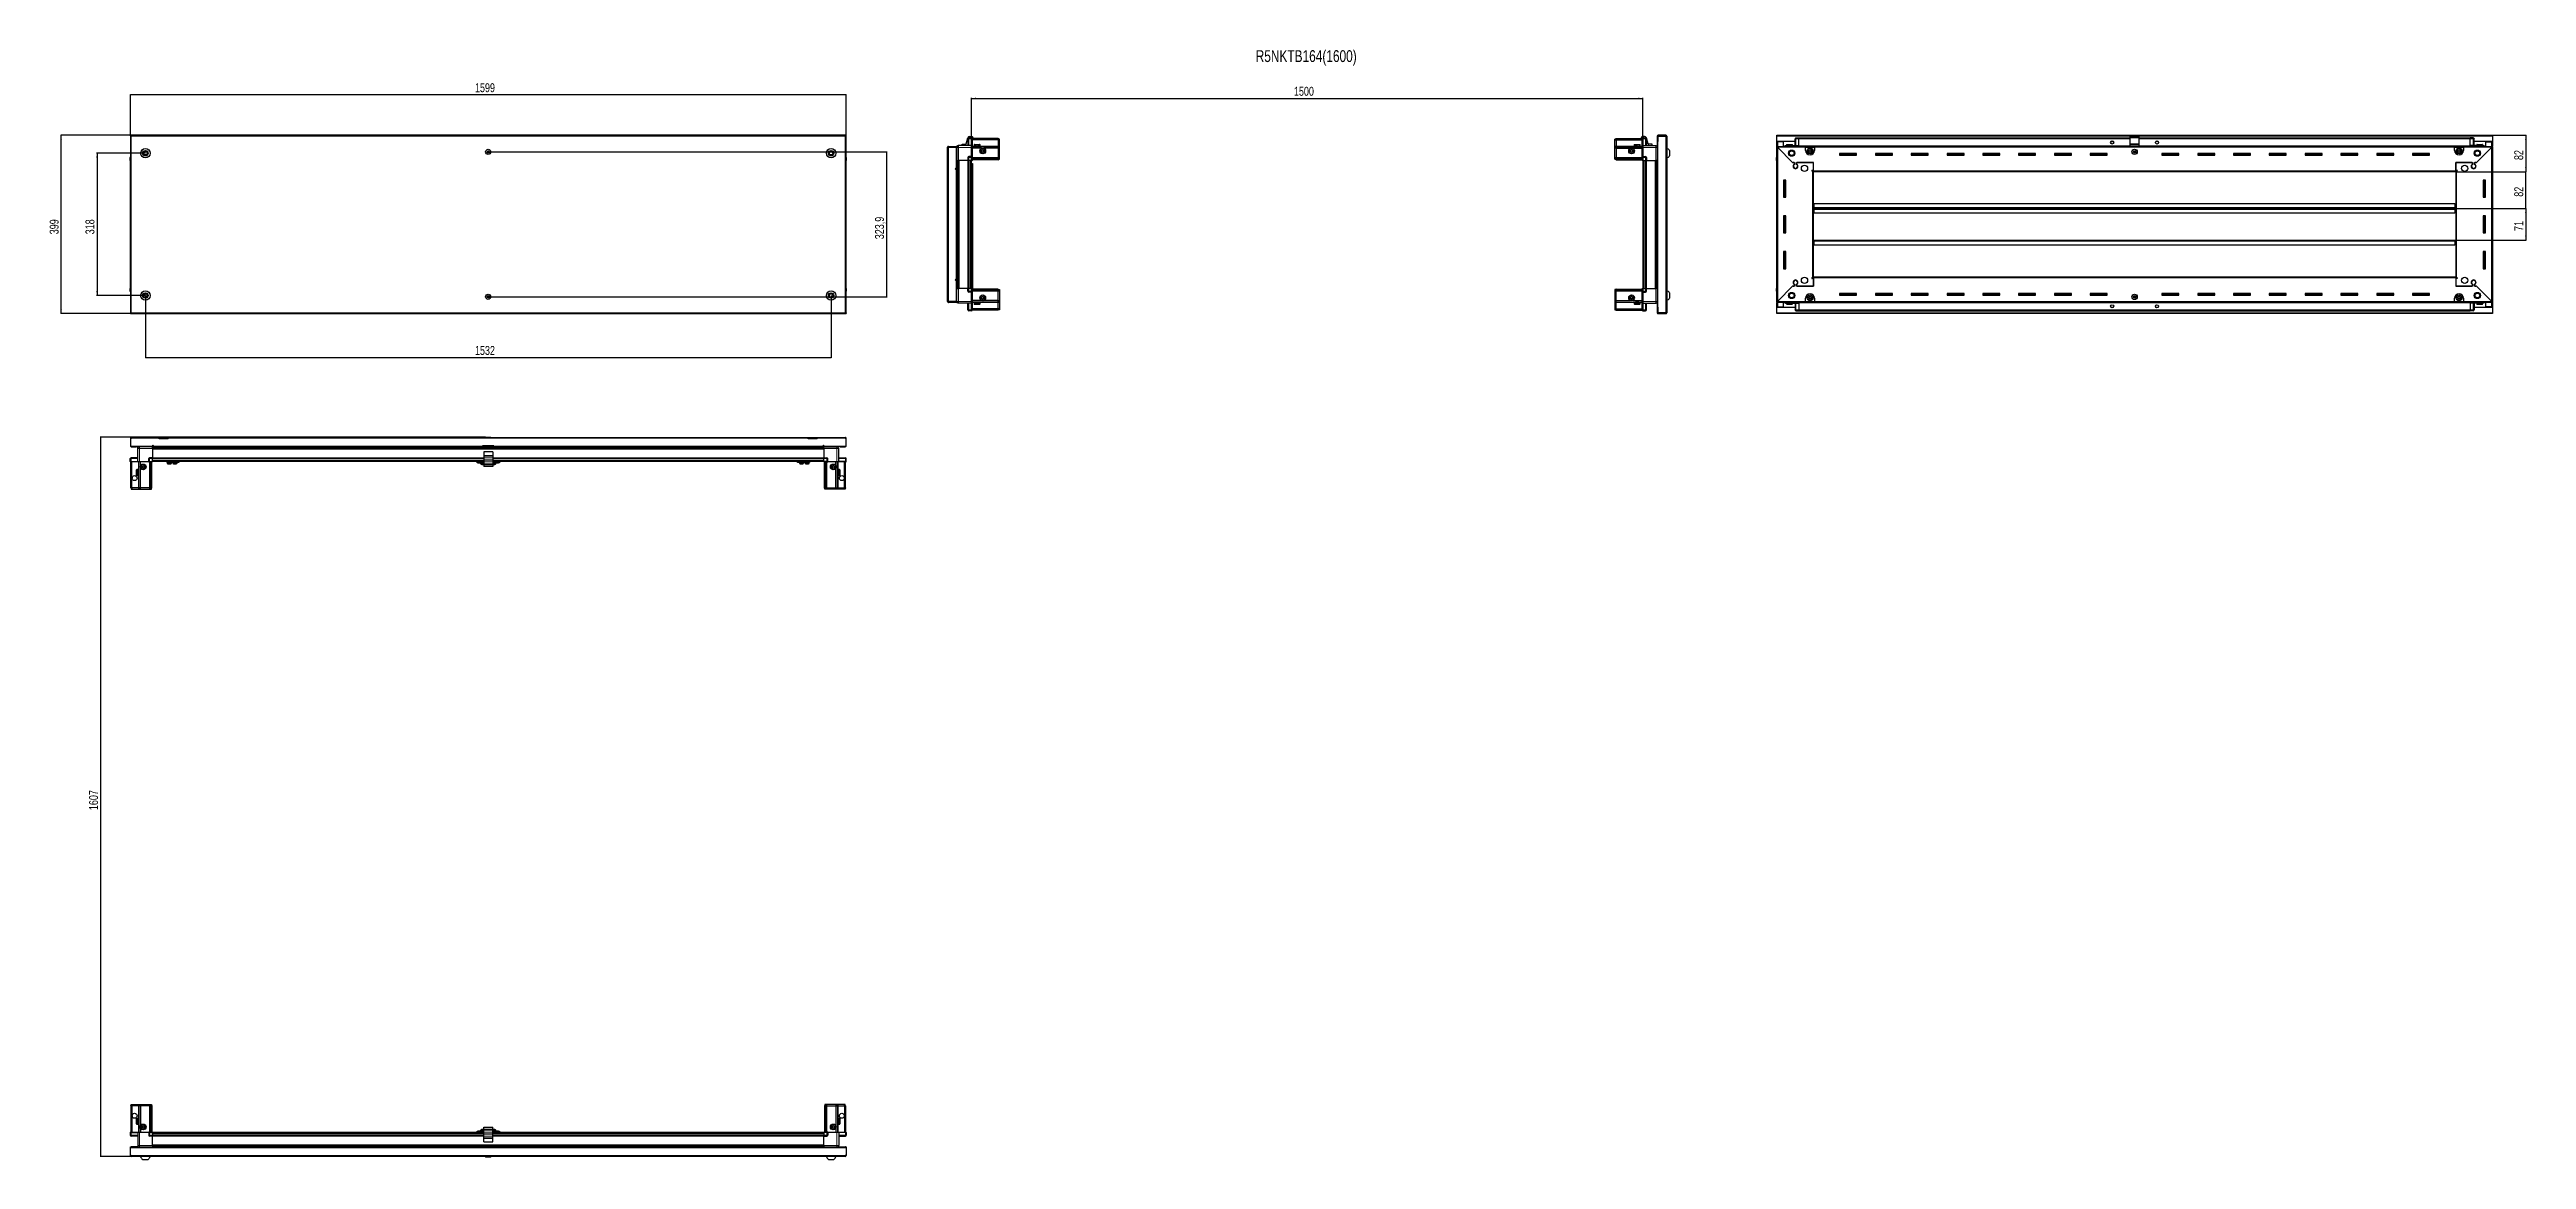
# Model space of a CAD drawing. Header units: millimetres. Extents: x 1132 to 6666, y -642 to 1838.
import ezdxf

# ---------------------------------------------------------------- set-up
doc = ezdxf.new("R2010")
doc.units = ezdxf.units.MM
doc.layers.add('FORMAT', color=7, linetype='Continuous')
doc.styles.add('SLDTEXTSTYLE0', font='TXT', dxfattribs={"width": 0.75})
doc.dimstyles.new('SLDDIMSTYLE0', dxfattribs={"dimtxt": 20, "dimasz": 10, "dimexe": 0, "dimexo": 0.0625, "dimgap": 5, "dimtad": 2, "dimdec": 1, "dimrnd": 1e-09, "dimzin": 12, "dimdsep": 46, "dimtxsty": 'SLDTEXTSTYLE0', "dimsah": 1, "dimcen": 0.09, "dimadec": 0, "dimazin": 3, "dimtfac": 1, "dimtofl": 0, "dimtmove": 0, "dimatfit": 3, "dimfxl": 0, "dimfrac": 2, "dimtolj": 1, "dimtzin": 12, "dimarcsym": 0})

msp = doc.modelspace()

# ---------------------------------------------------------------- texts
at = {"layer": 'FORMAT', "insert": (3827.16, 1836.29), "char_height": 26.4583, "attachment_point": 1, "style": 'SLDTEXTSTYLE0'}
msp.add_mtext('R5NKTB164(1600)', dxfattribs=at)

# ---------------------------------------------------------------- blocks, each defined once
blk = doc.blocks.new('_D')
at = {"layer": 'FORMAT'}
for p, q in [((1313, 1646.6), (1157.5, 1646.6)), ((1158.5, 1247.6), (1158.5, 1646.6)), ((1313, 1247.6), (1157.5, 1247.6))]:
    blk.add_line(p, q, dxfattribs=at)
for points in [[(1158.5, 1646.6), (1156.9, 1636.6), (1160, 1636.6)], [(1158.5, 1247.6), (1160, 1257.6), (1156.9, 1257.6)]]:
    blk.add_solid(points, dxfattribs=at)
at = {"layer": 'FORMAT', "insert": (1132.7, 1424.9), "char_height": 20, "attachment_point": 1, "rotation": 90, "style": 'SLDTEXTSTYLE0'}
blk.add_mtext('399', dxfattribs=at)
blk = doc.blocks.new('_D_1')
at = {"layer": 'FORMAT'}
for p, q in [((1313, 1646.6), (1313, 1737.6)), ((2912, 1736.6), (1313, 1736.6)), ((2912, 1646.6), (2912, 1737.6))]:
    blk.add_line(p, q, dxfattribs=at)
for points in [[(1313, 1736.6), (1323, 1735.1), (1323, 1738.1)], [(2912, 1736.6), (2902, 1738.1), (2902, 1735.1)]]:
    blk.add_solid(points, dxfattribs=at)
at = {"layer": 'FORMAT', "insert": (2082.9, 1762.4), "char_height": 20, "attachment_point": 1, "style": 'SLDTEXTSTYLE0'}
blk.add_mtext('1599', dxfattribs=at)
blk = doc.blocks.new('_D_2')
at = {"layer": 'FORMAT'}
for p, q in [((1346.5, 1288.1), (1346.5, 1148.6)), ((2878.5, 1288.1), (2878.5, 1148.6)), ((1346.5, 1149.6), (2878.5, 1149.6))]:
    blk.add_line(p, q, dxfattribs=at)
for points in [[(1346.5, 1149.6), (1356.5, 1148.1), (1356.5, 1151.1)], [(2878.5, 1149.6), (2868.5, 1151.1), (2868.5, 1148.1)]]:
    blk.add_solid(points, dxfattribs=at)
at = {"layer": 'FORMAT', "insert": (2082.9, 1175.4), "char_height": 20, "attachment_point": 1, "style": 'SLDTEXTSTYLE0'}
blk.add_mtext('1532', dxfattribs=at)
blk = doc.blocks.new('_D_3')
at = {"layer": 'FORMAT'}
for p, q in [((2112.5, 1609.1), (3003.5, 1609.1)), ((3002.5, 1609.1), (3002.5, 1285.3)), ((2112.5, 1285.3), (3003.5, 1285.3))]:
    blk.add_line(p, q, dxfattribs=at)
for points in [[(3002.5, 1609.1), (3001, 1599.1), (3004, 1599.1)], [(3002.5, 1285.3), (3004, 1295.3), (3001, 1295.3)]]:
    blk.add_solid(points, dxfattribs=at)
at = {"layer": 'FORMAT', "insert": (2976.7, 1413.9), "char_height": 20, "attachment_point": 1, "rotation": 90, "style": 'SLDTEXTSTYLE0'}
blk.add_mtext('323,9', dxfattribs=at)
blk = doc.blocks.new('_D_4')
at = {"layer": 'FORMAT'}
for p, q in [((1346.5, 1606.1), (1237.5, 1606.1)), ((1238.5, 1606.1), (1238.5, 1288.1)), ((1346.5, 1288.1), (1237.5, 1288.1))]:
    blk.add_line(p, q, dxfattribs=at)
for points in [[(1238.5, 1606.1), (1236.9, 1596.1), (1240, 1596.1)], [(1238.5, 1288.1), (1240, 1298.1), (1236.9, 1298.1)]]:
    blk.add_solid(points, dxfattribs=at)
at = {"layer": 'FORMAT', "insert": (1212.7, 1424.9), "char_height": 20, "attachment_point": 1, "rotation": 90, "style": 'SLDTEXTSTYLE0'}
blk.add_mtext('318', dxfattribs=at)
blk = doc.blocks.new('_D_5')
at = {"layer": 'FORMAT'}
for p, q in [((3192.1, 1590.1), (3192.1, 1729.6)), ((3192.1, 1728.6), (4692.1, 1728.6)), ((4692.1, 1590.1), (4692.1, 1729.6))]:
    blk.add_line(p, q, dxfattribs=at)
for points in [[(3192.1, 1728.6), (3202.1, 1727.1), (3202.1, 1730.1)], [(4692.1, 1728.6), (4682.1, 1730.1), (4682.1, 1727.1)]]:
    blk.add_solid(points, dxfattribs=at)
at = {"layer": 'FORMAT', "insert": (3912.6, 1754.4), "char_height": 20, "attachment_point": 1, "style": 'SLDTEXTSTYLE0'}
blk.add_mtext('1500', dxfattribs=at)
blk = doc.blocks.new('_D_6')
at = {"layer": 'FORMAT'}
for p, q in [((6590.3, 1646.6), (6665.7, 1646.6)), ((6664.7, 1646.6), (6664.7, 1564.6)), ((6508.3, 1564.6), (6665.7, 1564.6))]:
    blk.add_line(p, q, dxfattribs=at)
for points in [[(6664.7, 1646.6), (6663.2, 1636.6), (6666.3, 1636.6)], [(6664.7, 1564.6), (6666.3, 1574.6), (6663.2, 1574.6)]]:
    blk.add_solid(points, dxfattribs=at)
at = {"layer": 'FORMAT', "insert": (6639, 1590.8), "char_height": 20, "attachment_point": 1, "rotation": 90, "style": 'SLDTEXTSTYLE0'}
blk.add_mtext('82', dxfattribs=at)
blk = doc.blocks.new('_D_7')
at = {"layer": 'FORMAT'}
for p, q in [((6508.3, 1564.6), (6665.7, 1564.6)), ((6664.7, 1482.6), (6664.7, 1564.6)), ((6507.3, 1482.6), (6665.7, 1482.6))]:
    blk.add_line(p, q, dxfattribs=at)
for points in [[(6664.7, 1564.6), (6663.2, 1554.6), (6666.3, 1554.6)], [(6664.7, 1482.6), (6666.3, 1492.6), (6663.2, 1492.6)]]:
    blk.add_solid(points, dxfattribs=at)
at = {"layer": 'FORMAT', "insert": (6639, 1508.8), "char_height": 20, "attachment_point": 1, "rotation": 90, "style": 'SLDTEXTSTYLE0'}
blk.add_mtext('82', dxfattribs=at)
blk = doc.blocks.new('_D_8')
at = {"layer": 'FORMAT'}
for p, q in [((6507.3, 1482.6), (6665.7, 1482.6)), ((6664.7, 1482.6), (6664.7, 1411.6)), ((6507.3, 1411.6), (6665.7, 1411.6))]:
    blk.add_line(p, q, dxfattribs=at)
for points in [[(6664.7, 1482.6), (6663.2, 1472.6), (6666.3, 1472.6)], [(6664.7, 1411.6), (6666.3, 1421.6), (6663.2, 1421.6)]]:
    blk.add_solid(points, dxfattribs=at)
at = {"layer": 'FORMAT', "insert": (6639, 1432.3), "char_height": 20, "attachment_point": 1, "rotation": 90, "style": 'SLDTEXTSTYLE0'}
blk.add_mtext('71', dxfattribs=at)
blk = doc.blocks.new('_D_9')
at = {"layer": 'FORMAT'}
for p, q in [((2106.7, 971.4), (1245.5, 971.4)), ((1246.5, 971.4), (1246.5, -635.6)), ((1315.1, -635.6), (1245.5, -635.6))]:
    blk.add_line(p, q, dxfattribs=at)
for points in [[(1246.5, 971.4), (1244.9, 961.4), (1248, 961.4)], [(1246.5, -635.6), (1248, -625.6), (1244.9, -625.6)]]:
    blk.add_solid(points, dxfattribs=at)
at = {"layer": 'FORMAT', "insert": (1220.7, 138.4), "char_height": 20, "attachment_point": 1, "rotation": 90, "style": 'SLDTEXTSTYLE0'}
blk.add_mtext('1607', dxfattribs=at)

# ---------------------------------------------------------------- dimensions: what is measured, and where the dimension line sits
at = {"layer": 'FORMAT'}
dim = msp.add_linear_dim(base=(1312.99, 1736.6), p1=(2911.99, 1646.6), p2=(1312.99, 1646.6), dimstyle='SLDDIMSTYLE0', dxfattribs=at)
dim.commit()
dim.dimension.update_dxf_attribs({"geometry": '_D_1', "text_midpoint": (2112.49, 1736.6), "dimtype": 160})
for base, p1, p2, angle, picture, middle in [((4692.11, 1728.6), (3192.11, 1590.1), (4692.11, 1590.1), 0, '_D_5', (3942.11, 1728.6)), ((1158.49, 1646.6), (1312.99, 1247.6), (1312.99, 1646.6), 90, '_D', (1158.49, 1447.1)), ((1238.49, 1288.1), (1346.49, 1606.1), (1346.49, 1288.1), 90, '_D_4', (1238.49, 1447.1)), ((3002.48881076, 1285.25434732), (2112.48845386, 1609.10434732), (2112.48845386, 1285.25434732), 90, '_D_3', (3002.48881076, 1447.17934732)), ((6664.75, 1564.6), (6590.25, 1646.6), (6508.25, 1564.6), 90, '_D_6', (6664.75, 1605.6)), ((6664.75, 1564.6), (6507.25, 1482.6), (6508.25, 1564.6), 90, '_D_7', (6664.75, 1523.6)), ((6664.75, 1411.6), (6507.25, 1482.6), (6507.25, 1411.6), 90, '_D_8', (6664.75, 1447.1)), ((2878.49, 1149.6), (1346.49, 1288.1), (2878.49, 1288.1), 0, '_D_2', (2112.49, 1149.6)), ((1246.49, -635.56), (2106.7, 971.44), (1315.09, -635.56), 90, '_D_9', (1246.49, 167.94))]:
    dim = msp.add_linear_dim(base=base, p1=p1, p2=p2, angle=angle, dimstyle='SLDDIMSTYLE0', dxfattribs=at)
    dim.commit()
    dim.dimension.update_dxf_attribs({"geometry": picture, "text_midpoint": middle, "dimtype": 160})

# ---------------------------------------------------------------- linework, layer by layer
at = {"color": 7, "linetype": 'Continuous', "lineweight": 25}
for p, q in [((1312.99, 1645.1), (1312.99, 1646.6)), ((1315.09, 1646.6), (1312.99, 1646.6)), ((1312.99, 1645.1), (1315.09, 1645.1)), ((1312.99, 1645.1), (1312.99, 1644.5)), ((1312.99, 1644.5), (1312.99, 1249.7)), ((1312.99, 1644.5), (1315.09, 1644.5)), ((1315.09, 1646.6), (1315.09, 1644.5)), ((2909.89, 1646.6), (1315.09, 1646.6)), ((2909.89, 1644.5), (2909.89, 1646.6)), ((2911.99, 1646.6), (2909.89, 1646.6)), ((2909.89, 1645.1), (2911.99, 1645.1)), ((2909.89, 1644.5), (2911.99, 1644.5)), ((2911.99, 1645.1), (2911.99, 1646.6)), ((2911.99, 1644.5), (2911.99, 1645.1)), ((2911.99, 1249.7), (2911.99, 1644.5)), ((3138.76, 1614.74), (3138.46, 1614.74)), ((3138.46, 1603.17), (3138.46, 1614.74)), ((3140.26, 1619.25), (3138.76, 1619.25)), ((3138.76, 1618.75), (3138.76, 1619.25)), ((3138.76, 1275.45), (3138.76, 1618.75)), ((3140.86, 1619.85), (3140.86, 1621.35)), ((3140.86, 1621.35), (3141.76, 1621.35)), ((3140.86, 1619.85), (3141.76, 1619.85)), ((3140.86, 1619.35), (3158.26, 1619.35)), ((3141.76, 1619.85), (3141.76, 1621.35)), ((3141.76, 1621.35), (3158.26, 1621.35)), ((3141.76, 1619.85), (3158.26, 1619.85)), ((3158.26, 1619.85), (3158.26, 1621.35)), ((3159.76, 1619.35), (3158.26, 1619.35)), ((3158.26, 1619.35), (3158.26, 1571.85)), ((3159.76, 1619.1), (3159.76, 1590.1)), ((3192.26, 1623.1), (3163.26, 1623.1)), ((3171.31, 1623.1), (3171.31, 1626.1)), ((3171.31, 1626.1), (3179.03, 1626.1)), ((3180.48, 1627.19), (3184.25, 1640.34)), ((3184.26, 1638.1), (3184.26, 1623.1)), ((3192.26, 1640.1), (3186.26, 1640.1)), ((3188.57, 1643.6), (3191.8, 1643.6)), ((3192.26, 1640.1), (3192.59, 1640.1)), ((3192.26, 1640.1), (3192.26, 1638.1)), ((3192.26, 1623.3), (3192.26, 1638.1)), ((3192.26, 1623.3), (3192.26, 1638.1)), ((3192.26, 1623.1), (3192.26, 1623.3)), ((3192.26, 1623.1), (3193.46, 1623.1)), ((3192.26, 1619.1), (3192.26, 1623.1)), ((3192.26, 1598.8), (3192.26, 1619.1)), ((3193.46, 1639.6), (3192.59, 1640.1)), ((3193.46, 1638.1), (3193.46, 1639.6)), ((3251.76, 1638.6), (3193.46, 1638.6)), ((3193.46, 1638.1), (3193.46, 1623.3)), ((3251.76, 1636.1), (3193.46, 1636.1)), ((3193.46, 1623.3), (3193.46, 1623.1)), ((3193.46, 1623.1), (3193.46, 1619.1)), ((3251.76, 1620.6), (3193.46, 1620.6)), ((3193.46, 1619.1), (3193.46, 1598.8)), ((3214.76, 1617.1), (3193.46, 1617.1)), ((3196.12, 1640.34), (3196.62, 1638.6)), ((3198.26, 1625), (3198.26, 1622.6)), ((3198.26, 1622.6), (3198.26, 1622.1)), ((3198.26, 1622.1), (3198.39, 1622.1)), ((3198.58, 1622.6), (3198.39, 1622.6)), ((3198.39, 1622.6), (3198.39, 1622.1)), ((3198.39, 1622.1), (3198.58, 1622.1)), ((3198.58, 1622.6), (3198.58, 1622.1)), ((3198.58, 1622.1), (3199.11, 1622.1)), ((3199.06, 1625.8), (3206.23, 1625.8)), ((3199.51, 1622.6), (3199.11, 1622.6)), ((3199.11, 1622.6), (3199.11, 1622.1)), ((3199.11, 1622.1), (3199.51, 1622.1)), ((3199.51, 1622.6), (3199.51, 1622.1)), ((3199.51, 1622.1), (3200.38, 1622.1)), ((3200.36, 1622.1), (3200.36, 1622)), ((3200.36, 1622), (3209.16, 1622)), ((3200.95, 1622.6), (3200.38, 1622.6)), ((3200.38, 1622.6), (3200.38, 1622.1)), ((3200.38, 1622.1), (3200.95, 1622.1)), ((3200.76, 1621.6), (3201.45, 1621.12)), ((3200.76, 1621.6), (3205.79, 1621.6)), ((3201.45, 1621.12), (3200.76, 1620.64)), ((3200.76, 1620.64), (3200.76, 1620.6)), ((3200.76, 1620.64), (3205.79, 1620.64)), ((3200.95, 1622.6), (3200.95, 1622.1)), ((3200.95, 1622.1), (3202.08, 1622.1)), ((3201.45, 1621.12), (3205.61, 1621.12)), ((3202.77, 1622.6), (3202.08, 1622.6)), ((3202.08, 1622.6), (3202.08, 1622.1)), ((3202.08, 1622.1), (3202.77, 1622.1)), ((3202.77, 1622.6), (3202.77, 1622.1)), ((3202.77, 1622.1), (3204.04, 1622.1)), ((3204.78, 1622.6), (3204.04, 1622.6)), ((3204.04, 1622.6), (3204.04, 1622.1)), ((3204.04, 1622.1), (3204.27, 1622.1)), ((3204.27, 1622.6), (3204.27, 1622.1)), ((3204.77, 1622.6), (3204.77, 1622.1)), ((3204.77, 1622.1), (3204.78, 1622.1)), ((3204.78, 1622.6), (3204.78, 1622.1)), ((3204.78, 1622.1), (3206.07, 1622.1)), ((3205.61, 1621.12), (3208.07, 1621.12)), ((3205.79, 1621.6), (3208.76, 1621.6)), ((3205.79, 1620.64), (3208.76, 1620.64)), ((3206.79, 1622.6), (3206.07, 1622.6)), ((3206.07, 1622.6), (3206.07, 1622.1)), ((3206.13, 1622.6), (3206.13, 1622.1)), ((3206.13, 1622.1), (3206.79, 1622.1)), ((3206.23, 1625.8), (3210.46, 1625.8)), ((3206.79, 1622.6), (3206.79, 1622.1)), ((3206.79, 1622.1), (3207.97, 1622.1)), ((3208.59, 1622.6), (3207.97, 1622.6)), ((3207.97, 1622.6), (3207.97, 1622.1)), ((3207.97, 1622.1), (3208.59, 1622.1)), ((3208.07, 1621.12), (3208.76, 1621.6)), ((3208.76, 1620.64), (3208.07, 1621.12)), ((3208.59, 1622.6), (3208.59, 1622.1)), ((3208.59, 1622.1), (3209.56, 1622.1)), ((3208.76, 1620.6), (3208.76, 1620.64)), ((3209.16, 1622), (3209.16, 1622.1)), ((3210.03, 1622.6), (3209.56, 1622.6)), ((3209.56, 1622.6), (3209.56, 1622.1)), ((3209.56, 1622.1), (3210.03, 1622.1)), ((3210.03, 1622.6), (3210.03, 1622.1)), ((3210.03, 1622.1), (3210.68, 1622.1)), ((3210.95, 1622.6), (3210.68, 1622.6)), ((3210.68, 1622.6), (3210.68, 1622.1)), ((3210.68, 1622.1), (3210.95, 1622.1)), ((3210.95, 1622.6), (3210.95, 1622.1)), ((3210.95, 1622.1), (3211.22, 1622.1)), ((3211.26, 1622.6), (3211.22, 1622.6)), ((3211.22, 1622.6), (3211.22, 1622.1)), ((3211.22, 1622.1), (3211.26, 1622.1)), ((3211.26, 1622.6), (3211.26, 1625)), ((3211.26, 1622.6), (3211.26, 1622.1)), ((3251.76, 1617.1), (3219.76, 1617.1)), ((3251.76, 1638.6), (3251.76, 1636.1)), ((3254.76, 1637.8), (3251.76, 1638.6)), ((3251.76, 1636.1), (3251.76, 1621.6)), ((3254.76, 1635.95), (3251.76, 1636.1)), ((3251.76, 1621.6), (3251.76, 1620.6)), ((3251.76, 1620.6), (3251.76, 1617.1)), ((3254.76, 1619.8), (3251.76, 1620.6)), ((3251.76, 1617.1), (3251.76, 1596.6)), ((3251.76, 1617.1), (3254.76, 1616.77)), ((3254.76, 1635.95), (3254.76, 1637.8)), ((3254.76, 1621.6), (3254.76, 1635.95)), ((3254.76, 1619.8), (3254.76, 1621.6)), ((3254.76, 1616.77), (3254.76, 1619.8)), ((3254.76, 1596.6), (3254.76, 1616.77)), ((4629.46, 1637.8), (4632.46, 1638.6)), ((4629.46, 1635.95), (4629.46, 1637.8)), ((4629.46, 1635.95), (4632.46, 1636.1)), ((4629.46, 1621.6), (4629.46, 1635.95)), ((4629.46, 1619.8), (4629.46, 1621.6)), ((4629.46, 1619.8), (4632.46, 1620.6)), ((4629.46, 1616.77), (4629.46, 1619.8)), ((4632.46, 1617.1), (4629.46, 1616.77)), ((4629.46, 1596.6), (4629.46, 1616.77)), ((4632.46, 1638.6), (4632.46, 1636.1)), ((4632.46, 1638.6), (4690.76, 1638.6)), ((4632.46, 1636.1), (4632.46, 1621.6)), ((4632.46, 1636.1), (4690.76, 1636.1)), ((4632.46, 1621.6), (4632.46, 1620.6)), ((4632.46, 1620.6), (4632.46, 1617.1)), ((4632.46, 1620.6), (4690.76, 1620.6)), ((4632.46, 1617.1), (4632.46, 1596.6)), ((4632.46, 1617.1), (4664.46, 1617.1)), ((4669.46, 1617.1), (4690.76, 1617.1)), ((4672.96, 1625), (4672.96, 1622.1)), ((4672.96, 1622.1), (4672.99, 1622.1)), ((4673.11, 1622.6), (4672.99, 1622.6)), ((4672.99, 1622.6), (4672.99, 1622.1)), ((4672.99, 1622.1), (4673.11, 1622.1)), ((4673.11, 1622.6), (4673.11, 1622.1)), ((4673.11, 1622.1), (4673.52, 1622.1)), ((4673.86, 1622.6), (4673.52, 1622.6)), ((4673.52, 1622.6), (4673.52, 1622.1)), ((4673.52, 1622.1), (4673.86, 1622.1)), ((4673.76, 1625.8), (4685.16, 1625.8)), ((4673.86, 1622.6), (4673.86, 1622.1)), ((4673.86, 1622.1), (4674.64, 1622.1)), ((4675.16, 1622.6), (4674.64, 1622.6)), ((4674.64, 1622.6), (4674.64, 1622.1)), ((4674.64, 1622.1), (4675.16, 1622.1)), ((4675.06, 1622.1), (4675.06, 1622)), ((4675.06, 1622), (4683.86, 1622)), ((4675.16, 1622.6), (4675.16, 1622.1)), ((4675.16, 1622.1), (4676.22, 1622.1)), ((4675.46, 1621.6), (4676.15, 1621.12)), ((4675.46, 1621.6), (4683.46, 1621.6)), ((4676.15, 1621.12), (4675.46, 1620.64)), ((4675.46, 1620.64), (4675.46, 1620.6)), ((4675.46, 1620.64), (4683.46, 1620.64)), ((4676.15, 1621.12), (4682.77, 1621.12)), ((4676.88, 1622.6), (4676.22, 1622.6)), ((4676.22, 1622.6), (4676.22, 1622.1)), ((4676.22, 1622.1), (4676.88, 1622.1)), ((4676.88, 1622.6), (4676.88, 1622.1)), ((4676.88, 1622.1), (4678.12, 1622.1)), ((4678.85, 1622.6), (4678.12, 1622.6)), ((4678.12, 1622.6), (4678.12, 1622.1)), ((4678.12, 1622.1), (4678.55, 1622.1)), ((4678.55, 1622.6), (4678.55, 1622.1)), ((4678.85, 1622.6), (4678.85, 1622.1)), ((4678.85, 1622.1), (4680.15, 1622.1)), ((4680.88, 1622.6), (4680.15, 1622.6)), ((4680.15, 1622.6), (4680.15, 1622.1)), ((4680.42, 1622.6), (4680.42, 1622.1)), ((4680.42, 1622.1), (4680.88, 1622.1)), ((4680.88, 1622.6), (4680.88, 1622.1)), ((4680.88, 1622.1), (4682.11, 1622.1)), ((4682.77, 1622.6), (4682.11, 1622.6)), ((4682.11, 1622.6), (4682.11, 1622.1)), ((4682.11, 1622.1), (4682.77, 1622.1)), ((4682.77, 1622.6), (4682.77, 1622.1)), ((4682.77, 1622.1), (4683.82, 1622.1)), ((4682.77, 1621.12), (4683.46, 1621.6)), ((4683.46, 1620.64), (4682.77, 1621.12)), ((4683.46, 1620.6), (4683.46, 1620.64)), ((4684.34, 1622.6), (4683.82, 1622.6)), ((4683.82, 1622.6), (4683.82, 1622.1)), ((4683.82, 1622.1), (4684.34, 1622.1)), ((4683.86, 1622), (4683.86, 1622.1)), ((4684.34, 1622.6), (4684.34, 1622.1)), ((4684.34, 1622.1), (4685.09, 1622.1)), ((4685.42, 1622.6), (4685.09, 1622.6)), ((4685.09, 1622.6), (4685.09, 1622.1)), ((4685.09, 1622.1), (4685.42, 1622.1)), ((4685.42, 1622.6), (4685.42, 1622.1)), ((4685.42, 1622.1), (4685.82, 1622.1)), ((4685.93, 1622.6), (4685.82, 1622.6)), ((4685.82, 1622.6), (4685.82, 1622.1)), ((4685.82, 1622.1), (4685.93, 1622.1)), ((4685.93, 1622.6), (4685.93, 1622.1)), ((4685.93, 1622.1), (4685.96, 1622.1)), ((4685.96, 1622.1), (4685.96, 1625)), ((4688.09, 1640.34), (4687.59, 1638.6)), ((4691.62, 1640.1), (4690.76, 1639.6)), ((4690.76, 1639.6), (4690.76, 1638.1)), ((4690.76, 1623.3), (4690.76, 1638.1)), ((4690.76, 1623.1), (4690.76, 1623.3)), ((4691.96, 1623.1), (4690.76, 1623.1)), ((4690.76, 1619.1), (4690.76, 1623.1)), ((4690.76, 1598.8), (4690.76, 1619.1)), ((4691.96, 1640.1), (4691.62, 1640.1)), ((4691.96, 1638.1), (4691.96, 1640.1)), ((4691.96, 1640.1), (4697.96, 1640.1)), ((4691.96, 1638.1), (4691.96, 1623.3)), ((4691.96, 1623.3), (4691.96, 1623.1)), ((4691.96, 1623.1), (4691.96, 1619.1)), ((4691.96, 1623.1), (4720.96, 1623.1)), ((4691.96, 1619.1), (4691.96, 1598.8)), ((4695.64, 1643.6), (4692.42, 1643.6)), ((4699.96, 1638.1), (4699.96, 1623.1)), ((4703.74, 1627.19), (4699.97, 1640.34)), ((4712.91, 1626.1), (4705.18, 1626.1)), ((4712.91, 1623.1), (4712.91, 1626.1)), ((4723.86, 1631.6), (4723.86, 1262.6)), ((4723.86, 1631.6), (4725.96, 1631.6)), ((4723.96, 1644.5), (4723.96, 1632.1)), ((4723.96, 1632.1), (4725.46, 1632.1)), ((4725.46, 1644.5), (4725.46, 1632.1)), ((4725.96, 1631.6), (4725.96, 1644.5)), ((4725.96, 1644.5), (4743.36, 1644.5)), ((4743.36, 1646.6), (4726.06, 1646.6)), ((4743.36, 1645.1), (4726.06, 1645.1)), ((4743.36, 1645.1), (4743.36, 1646.6)), ((4743.36, 1644.5), (4745.46, 1644.5)), ((4745.46, 1644.5), (4745.46, 1249.7)), ((4752.06, 1600.1), (4752.06, 1612.1)), ((4991.25, 1644.5), (4991.25, 1646.6)), ((4991.25, 1646.6), (6590.25, 1646.6)), ((4991.25, 1632.1), (4991.25, 1644.5)), ((5032.25, 1632.1), (4991.25, 1632.1)), ((4991.25, 1631.6), (4991.25, 1632.1)), ((4991.25, 1621.35), (4991.25, 1631.6)), ((4991.25, 1631.6), (4993.35, 1631.6)), ((4991.25, 1619.85), (4991.25, 1621.35)), ((4991.25, 1621.35), (4992.25, 1621.35)), ((4991.25, 1619.35), (4991.25, 1619.85)), ((4991.25, 1619.85), (4992.25, 1619.85)), ((4991.25, 1274.85), (4991.25, 1619.35)), ((4992.75, 1619.35), (4991.25, 1619.35)), ((4992.25, 1619.85), (4992.25, 1621.35)), ((4992.25, 1621.35), (5055.75, 1621.35)), ((4992.75, 1631.6), (4992.75, 1632.1)), ((4992.85, 1619.25), (5026.75, 1585.35)), ((5006.25, 1631.6), (4993.35, 1631.6)), ((5027.45, 1584.65), (4993.35, 1618.75)), ((5006.25, 1621.35), (5006.25, 1631.6)), ((5011.75, 1623.1), (5040.75, 1623.1)), ((5013.25, 1625), (5013.25, 1623.1)), ((5014.05, 1625.8), (5025.45, 1625.8)), ((5026.25, 1623.1), (5026.25, 1625)), ((5032.25, 1623.1), (5032.25, 1638.1)), ((5032.92, 1639.6), (5032.92, 1639.6)), ((5034.25, 1640.1), (5040.75, 1640.1)), ((5034.25, 1640.1), (5040.75, 1640.1)), ((5040.75, 1640.1), (5040.75, 1640.1)), ((5040.75, 1640.1), (5040.75, 1640.1)), ((5040.75, 1640.1), (5040.75, 1638.1)), ((5780.75, 1639.95), (5040.75, 1639.95)), ((5040.75, 1623.1), (5040.75, 1638.1)), ((5040.75, 1623.1), (5040.75, 1622.6)), ((5040.75, 1621.95), (6540.75, 1621.95)), ((5055.75, 1619.25), (5055.75, 1621.35)), ((5055.75, 1621.35), (5075.75, 1621.35)), ((5055.75, 1619.85), (5075.75, 1619.85)), ((5055.75, 1612.35), (5055.75, 1619.25)), ((5075.75, 1621.35), (6505.75, 1621.35)), ((5075.75, 1621.35), (5075.75, 1619.25)), ((5075.75, 1619.25), (5075.75, 1612.35)), ((5169.75, 1605.1), (5131.75, 1605.1)), ((5131.75, 1605.1), (5131.75, 1601.6)), ((5169.75, 1601.6), (5169.75, 1605.1)), ((5249.75, 1605.1), (5211.75, 1605.1)), ((5211.75, 1605.1), (5211.75, 1601.6)), ((5249.75, 1601.6), (5249.75, 1605.1)), ((5329.75, 1605.1), (5291.75, 1605.1)), ((5291.75, 1605.1), (5291.75, 1601.6)), ((5329.75, 1601.6), (5329.75, 1605.1)), ((5409.75, 1605.1), (5371.75, 1605.1)), ((5371.75, 1605.1), (5371.75, 1601.6)), ((5409.75, 1601.6), (5409.75, 1605.1)), ((5489.75, 1605.1), (5451.75, 1605.1)), ((5451.75, 1605.1), (5451.75, 1601.6)), ((5489.75, 1601.6), (5489.75, 1605.1)), ((5569.75, 1605.1), (5531.75, 1605.1)), ((5531.75, 1605.1), (5531.75, 1601.6)), ((5569.75, 1601.6), (5569.75, 1605.1)), ((5649.75, 1605.1), (5611.75, 1605.1)), ((5611.75, 1605.1), (5611.75, 1601.6)), ((5649.75, 1601.6), (5649.75, 1605.1)), ((5729.75, 1605.1), (5691.75, 1605.1)), ((5691.75, 1605.1), (5691.75, 1601.6)), ((5729.75, 1601.6), (5729.75, 1605.1)), ((5743.62, 1632.1), (5737.87, 1632.1)), ((5780.75, 1643.6), (5800.75, 1643.6)), ((5780.75, 1640.34), (5780.75, 1643.6)), ((5780.75, 1627.19), (5780.75, 1640.34)), ((5780.75, 1626.1), (5780.75, 1627.19)), ((5780.75, 1626.1), (5800.75, 1626.1)), ((5780.75, 1622.6), (5780.75, 1626.1)), ((5780.75, 1622.6), (5800.75, 1622.6)), ((5784.75, 1622.6), (5784.75, 1621.95)), ((5787.25, 1621.95), (5787.25, 1622.6)), ((5794.25, 1621.95), (5794.25, 1622.6)), ((5796.75, 1621.95), (5796.75, 1622.6)), ((5800.75, 1640.34), (5800.75, 1643.6)), ((5800.75, 1627.19), (5800.75, 1640.34)), ((6540.75, 1639.95), (5800.75, 1639.95)), ((5800.75, 1626.1), (5800.75, 1627.19)), ((5800.75, 1622.6), (5800.75, 1626.1)), ((5843.62, 1632.1), (5837.87, 1632.1)), ((5889.75, 1605.1), (5851.75, 1605.1)), ((5851.75, 1605.1), (5851.75, 1601.6)), ((5889.75, 1601.6), (5889.75, 1605.1)), ((5969.75, 1605.1), (5931.75, 1605.1)), ((5931.75, 1605.1), (5931.75, 1601.6)), ((5969.75, 1601.6), (5969.75, 1605.1)), ((6049.75, 1605.1), (6011.75, 1605.1)), ((6011.75, 1605.1), (6011.75, 1601.6)), ((6049.75, 1601.6), (6049.75, 1605.1)), ((6129.75, 1605.1), (6091.75, 1605.1)), ((6091.75, 1605.1), (6091.75, 1601.6)), ((6129.75, 1601.6), (6129.75, 1605.1)), ((6209.75, 1605.1), (6171.75, 1605.1)), ((6171.75, 1605.1), (6171.75, 1601.6)), ((6209.75, 1601.6), (6209.75, 1605.1)), ((6289.75, 1605.1), (6251.75, 1605.1)), ((6251.75, 1605.1), (6251.75, 1601.6)), ((6289.75, 1601.6), (6289.75, 1605.1)), ((6369.75, 1605.1), (6331.75, 1605.1)), ((6331.75, 1605.1), (6331.75, 1601.6)), ((6369.75, 1601.6), (6369.75, 1605.1)), ((6449.75, 1605.1), (6411.75, 1605.1)), ((6411.75, 1605.1), (6411.75, 1601.6)), ((6449.75, 1601.6), (6449.75, 1605.1)), ((6505.75, 1619.25), (6505.75, 1621.35)), ((6505.75, 1621.35), (6525.75, 1621.35)), ((6505.75, 1619.85), (6525.75, 1619.85)), ((6505.75, 1612.35), (6505.75, 1619.25)), ((6525.75, 1621.35), (6589.25, 1621.35)), ((6525.75, 1621.35), (6525.75, 1619.25)), ((6525.75, 1619.25), (6525.75, 1612.35)), ((6540.75, 1640.1), (6540.75, 1640.1)), ((6547.25, 1640.1), (6540.75, 1640.1)), ((6547.25, 1640.1), (6540.75, 1640.1)), ((6540.75, 1640.1), (6540.75, 1638.1)), ((6540.75, 1623.1), (6540.75, 1638.1)), ((6540.75, 1623.1), (6540.75, 1622.6)), ((6569.75, 1623.1), (6540.75, 1623.1)), ((6542.25, 1623.04), (6542.25, 1623.1)), ((6549.25, 1638.1), (6549.25, 1638.1)), ((6549.25, 1623.1), (6549.25, 1638.1)), ((6590.25, 1632.1), (6549.25, 1632.1)), ((6588.15, 1618.75), (6554.05, 1584.65)), ((6554.75, 1585.35), (6588.65, 1619.25)), ((6555.25, 1625), (6555.25, 1623.1)), ((6556.05, 1625.8), (6567.45, 1625.8)), ((6568.25, 1623.1), (6568.25, 1625)), ((6575.25, 1621.35), (6575.25, 1631.6)), ((6575.25, 1631.6), (6588.15, 1631.6)), ((6588.15, 1631.6), (6590.25, 1631.6)), ((6588.75, 1631.6), (6588.75, 1632.1)), ((6588.75, 1619.35), (6590.25, 1619.35)), ((6589.25, 1619.85), (6589.25, 1621.35)), ((6589.25, 1621.35), (6590.25, 1621.35)), ((6589.25, 1619.85), (6590.25, 1619.85)), ((6590.25, 1646.6), (6590.25, 1644.5)), ((6590.25, 1644.5), (6590.25, 1632.1)), ((6590.25, 1631.6), (6590.25, 1632.1)), ((6590.25, 1631.6), (6590.25, 1621.35)), ((6590.25, 1619.85), (6590.25, 1621.35)), ((6590.25, 1619.85), (6590.25, 1619.35)), ((6590.25, 1619.35), (6590.25, 1274.85)), ((1312.49, 1596.6), (1312.49, 1590.1)), ((1312.49, 1590.1), (1312.49, 1596.6)), ((1312.49, 1590.1), (1312.49, 1590.1)), ((1312.99, 1590.1), (1312.49, 1590.1)), ((1312.64, 1590.1), (1312.64, 1304.1)), ((2911.99, 1597.93), (2911.99, 1597.93)), ((2911.99, 1590.1), (2912.49, 1590.1)), ((2912.34, 1304.1), (2912.34, 1590.1)), ((2912.49, 1596.6), (2912.49, 1590.1)), ((2912.49, 1590.1), (2912.49, 1596.6)), ((2912.49, 1590.1), (2912.49, 1590.1)), ((2912.49, 1590.1), (2912.49, 1590.1)), ((3138.46, 1603.17), (3138.76, 1603.17)), ((3158.26, 1571.85), (3156.91, 1571.85)), ((3156.91, 1569.85), (3157.66, 1569.85)), ((3157.66, 1569.85), (3159.76, 1569.85)), ((3158.26, 1592.85), (3159.76, 1592.85)), ((3159.76, 1590.1), (3158.26, 1590.1)), ((3159.76, 1569.85), (3159.76, 1324.35)), ((3160.41, 1304.1), (3160.41, 1590.1)), ((3162.2, 1590.1), (3162.2, 1304.1)), ((3162.23, 1590.1), (3162.23, 1304.1)), ((3184.26, 1590.1), (3163.26, 1590.1)), ((3184.26, 1596.6), (3184.26, 1590.1)), ((3184.26, 1590.1), (3186.26, 1590.1)), ((3184.91, 1304.1), (3184.91, 1590.1)), ((3192.26, 1598.6), (3186.26, 1598.6)), ((3192.26, 1590.1), (3186.26, 1590.1)), ((3192.11, 1304.1), (3192.11, 1590.1)), ((3192.11, 1583.1), (3194.61, 1583.1)), ((3192.26, 1598.6), (3192.26, 1598.8)), ((3192.26, 1598.6), (3192.26, 1596.6)), ((3192.26, 1598.6), (3193.46, 1598.6)), ((3192.26, 1590.1), (3192.26, 1596.6)), ((3192.26, 1590.1), (3192.26, 1596.6)), ((3192.26, 1590.1), (3192.59, 1590.1)), ((3192.26, 1590.1), (3192.26, 1590.1)), ((3192.59, 1590.1), (3192.59, 1596.6)), ((3193.46, 1590.1), (3192.59, 1590.1)), ((3192.59, 1590.1), (3192.59, 1590.1)), ((3193.46, 1598.8), (3193.46, 1598.6)), ((3193.46, 1597.93), (3193.46, 1598.6)), ((3193.46, 1597.93), (3193.46, 1590.1)), ((3251.76, 1595.6), (3193.46, 1595.6)), ((3251.76, 1594.6), (3193.46, 1594.6)), ((3251.76, 1593.1), (3193.46, 1593.1)), ((3251.76, 1591.6), (3193.46, 1591.6)), ((3194.61, 1583.1), (3194.61, 1309.6)), ((3251.76, 1596.6), (3251.76, 1595.6)), ((3251.76, 1595.6), (3251.76, 1594.6)), ((3251.76, 1595.6), (3254.76, 1594.8)), ((3251.76, 1594.6), (3251.76, 1593.1)), ((3251.76, 1594.6), (3254.76, 1594.06)), ((3251.76, 1593.1), (3254.76, 1593.56)), ((3251.76, 1593.1), (3251.76, 1591.6)), ((3251.76, 1591.6), (3254.76, 1592.41)), ((3254.76, 1594.8), (3254.76, 1596.6)), ((3254.76, 1594.06), (3254.76, 1594.8)), ((3254.76, 1593.56), (3254.76, 1594.06)), ((3254.76, 1592.41), (3254.76, 1593.56)), ((4629.46, 1594.8), (4629.46, 1596.6)), ((4632.46, 1595.6), (4629.46, 1594.8)), ((4629.46, 1594.06), (4629.46, 1594.8)), ((4632.46, 1594.6), (4629.46, 1594.06)), ((4629.46, 1593.56), (4629.46, 1594.06)), ((4632.46, 1593.1), (4629.46, 1593.56)), ((4629.46, 1592.41), (4629.46, 1593.56)), ((4632.46, 1591.6), (4629.46, 1592.41)), ((4632.46, 1596.6), (4632.46, 1595.6)), ((4632.46, 1595.6), (4632.46, 1594.6)), ((4632.46, 1595.6), (4690.76, 1595.6)), ((4632.46, 1594.6), (4632.46, 1593.1)), ((4632.46, 1594.6), (4690.76, 1594.6)), ((4632.46, 1593.1), (4690.76, 1593.1)), ((4632.46, 1593.1), (4632.46, 1591.6)), ((4632.46, 1591.6), (4690.76, 1591.6)), ((4690.76, 1598.6), (4690.76, 1598.8)), ((4691.96, 1598.6), (4690.76, 1598.6)), ((4690.76, 1598.6), (4690.76, 1597.93)), ((4690.76, 1590.1), (4690.76, 1597.93)), ((4691.62, 1590.1), (4690.76, 1590.1)), ((4691.62, 1596.6), (4691.62, 1590.1)), ((4691.96, 1590.1), (4691.62, 1590.1)), ((4691.96, 1598.8), (4691.96, 1598.6)), ((4691.96, 1596.6), (4691.96, 1598.6)), ((4691.96, 1598.6), (4697.96, 1598.6)), ((4691.96, 1596.6), (4691.96, 1598.6)), ((4691.96, 1596.6), (4691.96, 1590.1)), ((4691.96, 1590.1), (4697.96, 1590.1)), ((4692.11, 1590.1), (4692.11, 1304.1)), ((4699.96, 1590.1), (4697.96, 1590.1)), ((4699.31, 1590.1), (4699.31, 1304.1)), ((4699.96, 1596.6), (4699.96, 1590.1)), ((4699.96, 1590.1), (4720.96, 1590.1)), ((4721.98, 1304.1), (4721.98, 1590.1)), ((4722.02, 1304.1), (4722.02, 1590.1)), ((4723.81, 1590.1), (4723.81, 1304.1)), ((4990.75, 1596.6), (4990.75, 1590.1)), ((4990.75, 1590.1), (4990.75, 1596.6)), ((4990.75, 1590.1), (4990.75, 1590.1)), ((4991.25, 1590.1), (4990.75, 1590.1)), ((4990.9, 1590.1), (4990.9, 1304.1)), ((5026.75, 1585.35), (5030.95, 1585.35)), ((5028.15, 1585.35), (5027.45, 1584.65)), ((5030.25, 1585.35), (5028.15, 1585.35)), ((5030.25, 1585.35), (5030.25, 1581.46)), ((5030.95, 1585.35), (5030.95, 1581.07)), ((5031.25, 1572.49), (5031.25, 1571.73)), ((5035.55, 1585.35), (5073.25, 1585.35)), ((5035.55, 1581.07), (5035.55, 1585.35)), ((5036.25, 1581.46), (5036.25, 1585.35)), ((5073.25, 1585.35), (5036.25, 1585.35)), ((5070.4, 1568.1), (5073.25, 1568.1)), ((5071.15, 1566.1), (5070.4, 1566.1)), ((5071.15, 1566.1), (5073.25, 1566.1)), ((5073.25, 1567.1), (5071.25, 1567.1)), ((5071.25, 1567.1), (5071.25, 1566.1)), ((5073.25, 1566.7), (5073.25, 1585.35)), ((5073.25, 1568.1), (5073.25, 1585.35)), ((5073.25, 1564.6), (5073.25, 1566.7)), ((6508.25, 1564.6), (5073.25, 1564.6)), ((5073.25, 1329.6), (5073.25, 1564.6)), ((5169.75, 1602.35), (5131.75, 1602.35)), ((5131.75, 1601.6), (5169.75, 1601.6)), ((5249.75, 1602.35), (5211.75, 1602.35)), ((5211.75, 1601.6), (5249.75, 1601.6)), ((5329.75, 1602.35), (5291.75, 1602.35)), ((5291.75, 1601.6), (5329.75, 1601.6)), ((5409.75, 1602.35), (5371.75, 1602.35)), ((5371.75, 1601.6), (5409.75, 1601.6)), ((5489.75, 1602.35), (5451.75, 1602.35)), ((5451.75, 1601.6), (5489.75, 1601.6)), ((5569.75, 1602.35), (5531.75, 1602.35)), ((5531.75, 1601.6), (5569.75, 1601.6)), ((5649.75, 1602.35), (5611.75, 1602.35)), ((5611.75, 1601.6), (5649.75, 1601.6)), ((5729.75, 1602.35), (5691.75, 1602.35)), ((5691.75, 1601.6), (5729.75, 1601.6)), ((5889.75, 1602.35), (5851.75, 1602.35)), ((5851.75, 1601.6), (5889.75, 1601.6)), ((5969.75, 1602.35), (5931.75, 1602.35)), ((5931.75, 1601.6), (5969.75, 1601.6)), ((6049.75, 1602.35), (6011.75, 1602.35)), ((6011.75, 1601.6), (6049.75, 1601.6)), ((6129.75, 1602.35), (6091.75, 1602.35)), ((6091.75, 1601.6), (6129.75, 1601.6)), ((6209.75, 1602.35), (6171.75, 1602.35)), ((6171.75, 1601.6), (6209.75, 1601.6)), ((6289.75, 1602.35), (6251.75, 1602.35)), ((6251.75, 1601.6), (6289.75, 1601.6)), ((6369.75, 1602.35), (6331.75, 1602.35)), ((6331.75, 1601.6), (6369.75, 1601.6)), ((6449.75, 1602.35), (6411.75, 1602.35)), ((6411.75, 1601.6), (6449.75, 1601.6)), ((6508.25, 1585.35), (6545.95, 1585.35)), ((6508.25, 1566.7), (6508.25, 1585.35)), ((6508.25, 1585.35), (6508.25, 1568.1)), ((6545.25, 1585.35), (6508.25, 1585.35)), ((6508.25, 1568.1), (6511.1, 1568.1)), ((6510.25, 1567.1), (6508.25, 1567.1)), ((6508.25, 1566.7), (6508.25, 1564.6)), ((6508.25, 1566.1), (6510.35, 1566.1)), ((6508.25, 1564.6), (6508.25, 1329.6)), ((6510.25, 1566.1), (6510.25, 1567.1)), ((6511.1, 1566.1), (6510.35, 1566.1)), ((6545.25, 1585.35), (6545.25, 1581.46)), ((6545.95, 1585.35), (6545.95, 1581.07)), ((6550.25, 1572.49), (6550.25, 1571.73)), ((6550.55, 1585.35), (6554.75, 1585.35)), ((6550.55, 1581.07), (6550.55, 1585.35)), ((6553.35, 1585.35), (6551.25, 1585.35)), ((6551.25, 1581.46), (6551.25, 1585.35)), ((6554.05, 1584.65), (6553.35, 1585.35)), ((6590.25, 1597.93), (6590.25, 1597.93)), ((6590.25, 1590.1), (6590.75, 1590.1)), ((6590.6, 1304.1), (6590.6, 1590.1)), ((6590.75, 1596.6), (6590.75, 1590.1)), ((6590.75, 1590.1), (6590.75, 1596.6)), ((6590.75, 1590.1), (6590.75, 1590.1)), ((6590.75, 1590.1), (6590.75, 1590.1)), ((5011.75, 1546.1), (5006.75, 1546.1)), ((5006.75, 1546.1), (5006.75, 1508.1)), ((5006.75, 1508.1), (5011.75, 1508.1)), ((5008.9, 1508.1), (5008.9, 1546.1)), ((5010.69, 1508.1), (5010.69, 1546.1)), ((5010.72, 1508.1), (5010.72, 1546.1)), ((5011.75, 1508.1), (5011.75, 1546.1)), ((6569.75, 1546.1), (6569.75, 1508.1)), ((6574.75, 1546.1), (6569.75, 1546.1)), ((6569.75, 1508.1), (6574.75, 1508.1)), ((6570.77, 1546.1), (6570.77, 1508.1)), ((6570.8, 1546.1), (6570.8, 1508.1)), ((6572.6, 1546.1), (6572.6, 1508.1)), ((6574.75, 1508.1), (6574.75, 1546.1)), ((5011.75, 1466.1), (5006.75, 1466.1)), ((5006.75, 1466.1), (5006.75, 1428.1)), ((5008.9, 1428.1), (5008.9, 1466.1)), ((5010.69, 1428.1), (5010.69, 1466.1)), ((5010.72, 1428.1), (5010.72, 1466.1)), ((5011.75, 1428.1), (5011.75, 1466.1)), ((5074, 1482.6), (5073.25, 1482.6)), ((5074.25, 1485.45), (5074, 1485.45)), ((5074, 1485.45), (5074, 1482.6)), ((5074, 1482.6), (5074, 1479.75)), ((5074, 1479.75), (5074.25, 1479.75)), ((5075.25, 1492.6), (5074.25, 1491.6)), ((5074.25, 1491.6), (5074.25, 1484.7)), ((5074.25, 1482.6), (5074.25, 1484.7)), ((6507.25, 1482.6), (5074.25, 1482.6)), ((5074.25, 1480.5), (5074.25, 1482.6)), ((5074.25, 1480.5), (5074.25, 1473.6)), ((5074.25, 1473.6), (5075.25, 1472.6)), ((6506.25, 1492.6), (5075.25, 1492.6)), ((5075.25, 1472.6), (6506.25, 1472.6)), ((6507.25, 1491.6), (6506.25, 1492.6)), ((6506.25, 1472.6), (6507.25, 1473.6)), ((6507.25, 1484.7), (6507.25, 1491.6)), ((6507.5, 1485.45), (6507.25, 1485.45)), ((6507.25, 1484.7), (6507.25, 1482.6)), ((6507.25, 1482.6), (6507.25, 1480.5)), ((6507.25, 1473.6), (6507.25, 1480.5)), ((6507.25, 1479.75), (6507.5, 1479.75)), ((6507.5, 1482.6), (6507.5, 1485.45)), ((6508.25, 1482.6), (6507.5, 1482.6)), ((6507.5, 1479.75), (6507.5, 1482.6)), ((6569.75, 1466.1), (6569.75, 1428.1)), ((6574.75, 1466.1), (6569.75, 1466.1)), ((6570.77, 1466.1), (6570.77, 1428.1)), ((6570.8, 1466.1), (6570.8, 1428.1)), ((6572.6, 1466.1), (6572.6, 1428.1)), ((6574.75, 1428.1), (6574.75, 1466.1)), ((5006.75, 1428.1), (5011.75, 1428.1)), ((5011.75, 1386.1), (5006.75, 1386.1)), ((5006.75, 1386.1), (5006.75, 1348.1)), ((5008.9, 1348.1), (5008.9, 1386.1)), ((5010.69, 1348.1), (5010.69, 1386.1)), ((5010.72, 1348.1), (5010.72, 1386.1)), ((5011.75, 1348.1), (5011.75, 1386.1)), ((5073.25, 1411.6), (5074, 1411.6)), ((5074, 1411.6), (5074, 1408.75)), ((5074, 1408.75), (5074.25, 1408.75)), ((5074.25, 1409.5), (5074.25, 1411.6)), ((5074.25, 1411.6), (6507.25, 1411.6)), ((5074.25, 1409.5), (5074.25, 1402.6)), ((5074.25, 1402.6), (5075.25, 1401.6)), ((5075.25, 1401.6), (6506.25, 1401.6)), ((6506.25, 1401.6), (6507.25, 1402.6)), ((6507.25, 1411.6), (6507.25, 1409.5)), ((6507.25, 1402.6), (6507.25, 1409.5)), ((6507.25, 1408.75), (6507.5, 1408.75)), ((6507.5, 1408.75), (6507.5, 1411.6)), ((6507.5, 1411.6), (6508.25, 1411.6)), ((6569.75, 1428.1), (6574.75, 1428.1)), ((6569.75, 1386.1), (6569.75, 1348.1)), ((6574.75, 1386.1), (6569.75, 1386.1)), ((6570.77, 1386.1), (6570.77, 1348.1)), ((6570.8, 1386.1), (6570.8, 1348.1)), ((6572.6, 1386.1), (6572.6, 1348.1)), ((6574.75, 1348.1), (6574.75, 1386.1)), ((5006.75, 1348.1), (5011.75, 1348.1)), ((5073.25, 1327.5), (5073.25, 1329.6)), ((5073.25, 1329.6), (6508.25, 1329.6)), ((6508.25, 1329.6), (6508.25, 1327.5)), ((6569.75, 1348.1), (6574.75, 1348.1)), ((1312.49, 1297.6), (1312.49, 1304.1)), ((1312.49, 1304.1), (1312.49, 1304.1)), ((1312.49, 1304.1), (1312.49, 1304.1)), ((1312.49, 1304.1), (1312.49, 1297.6)), ((1312.99, 1304.1), (1312.49, 1304.1)), ((1312.99, 1296.28), (1312.99, 1296.28)), ((2911.99, 1304.1), (2912.49, 1304.1)), ((2912.49, 1304.1), (2912.49, 1304.1)), ((2912.49, 1297.6), (2912.49, 1304.1)), ((2912.49, 1304.1), (2912.49, 1297.6)), ((3138.76, 1291.04), (3138.46, 1291.04)), ((3138.46, 1281.36), (3138.46, 1291.04)), ((3138.46, 1279.47), (3138.46, 1281.36)), ((3138.46, 1279.47), (3138.76, 1279.47)), ((3138.76, 1274.95), (3138.76, 1275.45)), ((3140.26, 1274.95), (3138.76, 1274.95)), ((3158.26, 1274.85), (3140.86, 1274.85)), ((3140.86, 1274.35), (3140.86, 1272.85)), ((3140.86, 1274.35), (3141.76, 1274.35)), ((3140.86, 1272.85), (3141.76, 1272.85)), ((3141.76, 1274.35), (3141.76, 1272.85)), ((3158.26, 1274.35), (3141.76, 1274.35)), ((3158.26, 1272.85), (3141.76, 1272.85)), ((3157.66, 1324.35), (3156.91, 1324.35)), ((3156.91, 1322.35), (3158.26, 1322.35)), ((3159.76, 1324.35), (3157.66, 1324.35)), ((3158.26, 1322.35), (3158.26, 1274.85)), ((3159.76, 1304.1), (3158.26, 1304.1)), ((3159.76, 1301.35), (3158.26, 1301.35)), ((3158.26, 1274.85), (3159.76, 1274.85)), ((3158.26, 1274.35), (3158.26, 1272.85)), ((3159.76, 1275.1), (3159.76, 1304.1)), ((3184.26, 1304.1), (3163.26, 1304.1)), ((3184.26, 1297.6), (3184.26, 1304.1)), ((3184.26, 1304.1), (3186.26, 1304.1)), ((3192.26, 1304.1), (3186.26, 1304.1)), ((3192.26, 1295.6), (3186.26, 1295.6)), ((3194.61, 1309.6), (3192.11, 1309.6)), ((3192.26, 1304.1), (3192.59, 1304.1)), ((3192.26, 1297.6), (3192.26, 1304.1)), ((3192.26, 1297.6), (3192.26, 1295.6)), ((3192.26, 1297.6), (3192.26, 1295.6)), ((3192.26, 1295.6), (3193.46, 1295.6)), ((3192.26, 1295.4), (3192.26, 1295.6)), ((3192.26, 1275.1), (3192.26, 1295.4)), ((3192.26, 1271.1), (3192.26, 1275.1)), ((3192.59, 1297.6), (3192.59, 1304.1)), ((3192.59, 1304.1), (3193.46, 1304.1)), ((3193.46, 1304.1), (3193.46, 1296.28)), ((3251.76, 1302.6), (3193.46, 1302.6)), ((3251.76, 1301.1), (3193.46, 1301.1)), ((3251.76, 1299.6), (3193.46, 1299.6)), ((3251.76, 1298.6), (3193.46, 1298.6)), ((3193.46, 1295.6), (3193.46, 1296.28)), ((3193.46, 1295.6), (3193.46, 1295.4)), ((3193.46, 1295.4), (3193.46, 1275.1)), ((3214.76, 1277.1), (3193.46, 1277.1)), ((3193.46, 1275.1), (3193.46, 1271.1)), ((3251.76, 1273.6), (3193.46, 1273.6)), ((3194.61, 1309.6), (3194.61, 1302.6)), ((3200.76, 1273.6), (3200.76, 1273.57)), ((3200.76, 1273.57), (3201.45, 1273.09)), ((3200.86, 1273.57), (3200.76, 1273.57)), ((3201.45, 1273.09), (3200.76, 1272.6)), ((3208.76, 1273.57), (3200.86, 1273.57)), ((3201.53, 1273.09), (3201.45, 1273.09)), ((3208.07, 1273.09), (3201.53, 1273.09)), ((3208.07, 1273.09), (3208.76, 1273.57)), ((3208.76, 1272.6), (3208.07, 1273.09)), ((3208.76, 1273.57), (3208.76, 1273.6)), ((3251.76, 1277.1), (3219.76, 1277.1)), ((3251.76, 1301.1), (3251.76, 1302.6)), ((3251.76, 1302.6), (3254.76, 1301.8)), ((3251.76, 1299.6), (3251.76, 1301.1)), ((3251.76, 1301.1), (3254.76, 1300.65)), ((3251.76, 1299.6), (3254.76, 1300.15)), ((3251.76, 1298.6), (3251.76, 1299.6)), ((3251.76, 1298.6), (3254.76, 1299.41)), ((3251.76, 1297.6), (3251.76, 1298.6)), ((3251.76, 1277.1), (3251.76, 1297.6)), ((3251.76, 1277.1), (3254.76, 1277.44)), ((3251.76, 1273.6), (3251.76, 1277.1)), ((3254.76, 1274.41), (3251.76, 1273.6)), ((3251.76, 1272.6), (3251.76, 1273.6)), ((3254.76, 1301.8), (3254.76, 1300.65)), ((3254.76, 1300.65), (3254.76, 1300.15)), ((3254.76, 1300.15), (3254.76, 1299.41)), ((3254.76, 1299.41), (3254.76, 1297.6)), ((3254.76, 1297.6), (3254.76, 1277.44)), ((3254.76, 1277.44), (3254.76, 1274.41)), ((3254.76, 1274.41), (3254.76, 1272.6)), ((4632.46, 1302.6), (4629.46, 1301.8)), ((4629.46, 1301.8), (4629.46, 1300.65)), ((4632.46, 1301.1), (4629.46, 1300.65)), ((4629.46, 1300.65), (4629.46, 1300.15)), ((4632.46, 1299.6), (4629.46, 1300.15)), ((4629.46, 1300.15), (4629.46, 1299.41)), ((4632.46, 1298.6), (4629.46, 1299.41)), ((4629.46, 1299.41), (4629.46, 1297.6)), ((4629.46, 1297.6), (4629.46, 1277.44)), ((4632.46, 1277.1), (4629.46, 1277.44)), ((4629.46, 1277.44), (4629.46, 1274.41)), ((4629.46, 1274.41), (4632.46, 1273.6)), ((4629.46, 1274.41), (4629.46, 1272.6)), ((4632.46, 1301.1), (4632.46, 1302.6)), ((4632.46, 1302.6), (4690.76, 1302.6)), ((4632.46, 1299.6), (4632.46, 1301.1)), ((4632.46, 1301.1), (4690.76, 1301.1)), ((4632.46, 1299.6), (4690.76, 1299.6)), ((4632.46, 1298.6), (4632.46, 1299.6)), ((4632.46, 1298.6), (4690.76, 1298.6)), ((4632.46, 1297.6), (4632.46, 1298.6)), ((4632.46, 1277.1), (4632.46, 1297.6)), ((4632.46, 1277.1), (4664.46, 1277.1)), ((4632.46, 1273.6), (4632.46, 1277.1)), ((4632.46, 1273.6), (4690.76, 1273.6)), ((4632.46, 1272.6), (4632.46, 1273.6)), ((4669.46, 1277.1), (4690.76, 1277.1)), ((4675.46, 1273.6), (4675.46, 1273.57)), ((4675.46, 1273.57), (4676.15, 1273.09)), ((4683.46, 1273.57), (4675.46, 1273.57)), ((4676.15, 1273.09), (4675.46, 1272.6)), ((4682.77, 1273.09), (4676.15, 1273.09)), ((4682.77, 1273.09), (4683.46, 1273.57)), ((4683.46, 1272.6), (4682.77, 1273.09)), ((4683.46, 1273.57), (4683.46, 1273.6)), ((4690.76, 1296.28), (4690.76, 1304.1)), ((4690.76, 1304.1), (4691.62, 1304.1)), ((4690.76, 1296.28), (4690.76, 1295.6)), ((4691.96, 1295.6), (4690.76, 1295.6)), ((4690.76, 1295.4), (4690.76, 1295.6)), ((4690.76, 1275.1), (4690.76, 1295.4)), ((4690.76, 1271.1), (4690.76, 1275.1)), ((4691.62, 1304.1), (4691.62, 1304.1)), ((4691.62, 1304.1), (4691.62, 1297.6)), ((4691.96, 1304.1), (4691.62, 1304.1)), ((4691.96, 1304.1), (4691.96, 1297.6)), ((4691.96, 1304.1), (4691.96, 1304.1)), ((4691.96, 1304.1), (4697.96, 1304.1)), ((4691.96, 1304.1), (4691.96, 1297.6)), ((4691.96, 1295.6), (4691.96, 1297.6)), ((4691.96, 1295.6), (4691.96, 1295.4)), ((4691.96, 1295.6), (4697.96, 1295.6)), ((4691.96, 1295.4), (4691.96, 1275.1)), ((4691.96, 1275.1), (4691.96, 1271.1)), ((4699.96, 1304.1), (4697.96, 1304.1)), ((4699.96, 1297.6), (4699.96, 1304.1)), ((4699.96, 1304.1), (4720.96, 1304.1)), ((4752.06, 1282.1), (4752.06, 1294.1)), ((4990.75, 1304.1), (4990.75, 1304.1)), ((4990.75, 1297.6), (4990.75, 1304.1)), ((4990.75, 1304.1), (4990.75, 1304.1)), ((4990.75, 1304.1), (4990.75, 1297.6)), ((4991.25, 1304.1), (4990.75, 1304.1)), ((4991.25, 1296.28), (4991.25, 1296.28)), ((4991.25, 1274.35), (4991.25, 1274.85)), ((4992.75, 1274.85), (4991.25, 1274.85)), ((4991.25, 1274.35), (4991.25, 1272.85)), ((4992.25, 1274.35), (4991.25, 1274.35)), ((4991.25, 1262.6), (4991.25, 1272.85)), ((4992.25, 1272.85), (4991.25, 1272.85)), ((4992.25, 1274.35), (4992.25, 1272.85)), ((5055.75, 1272.85), (4992.25, 1272.85)), ((5026.75, 1308.85), (4992.85, 1274.95)), ((4993.35, 1275.45), (5027.45, 1309.55)), ((5006.25, 1262.6), (5006.25, 1272.85)), ((5030.95, 1308.85), (5026.75, 1308.85)), ((5027.45, 1309.55), (5028.15, 1308.85)), ((5028.15, 1308.85), (5030.25, 1308.85)), ((5030.25, 1312.74), (5030.25, 1308.85)), ((5030.95, 1313.14), (5030.95, 1308.85)), ((5031.25, 1322.48), (5031.25, 1321.72)), ((5035.55, 1308.85), (5035.55, 1313.14)), ((5073.25, 1308.85), (5035.55, 1308.85)), ((5036.25, 1308.85), (5036.25, 1312.74)), ((5036.25, 1308.85), (5073.25, 1308.85)), ((5055.75, 1274.95), (5055.75, 1281.85)), ((5055.75, 1272.85), (5055.75, 1274.95)), ((5075.75, 1274.35), (5055.75, 1274.35)), ((5075.75, 1272.85), (5055.75, 1272.85)), ((5070.4, 1328.1), (5071.15, 1328.1)), ((5073.25, 1326.1), (5070.4, 1326.1)), ((5073.25, 1328.1), (5071.15, 1328.1)), ((5071.25, 1328.1), (5071.25, 1327.1)), ((5071.25, 1327.1), (5073.25, 1327.1)), ((5073.25, 1327.5), (5073.25, 1308.85)), ((5073.25, 1308.85), (5073.25, 1326.1)), ((5075.75, 1281.85), (5075.75, 1274.95)), ((5075.75, 1274.95), (5075.75, 1272.85)), ((6505.75, 1272.85), (5075.75, 1272.85)), ((5169.75, 1292.6), (5131.75, 1292.6)), ((5131.75, 1292.6), (5131.75, 1289.1)), ((5131.75, 1291.85), (5169.75, 1291.85)), ((5131.75, 1289.1), (5169.75, 1289.1)), ((5169.75, 1289.1), (5169.75, 1292.6)), ((5249.75, 1292.6), (5211.75, 1292.6)), ((5211.75, 1292.6), (5211.75, 1289.1)), ((5211.75, 1291.85), (5249.75, 1291.85)), ((5211.75, 1289.1), (5249.75, 1289.1)), ((5249.75, 1289.1), (5249.75, 1292.6)), ((5329.75, 1292.6), (5291.75, 1292.6)), ((5291.75, 1292.6), (5291.75, 1289.1)), ((5291.75, 1291.85), (5329.75, 1291.85)), ((5291.75, 1289.1), (5329.75, 1289.1)), ((5329.75, 1289.1), (5329.75, 1292.6)), ((5409.75, 1292.6), (5371.75, 1292.6)), ((5371.75, 1292.6), (5371.75, 1289.1)), ((5371.75, 1291.85), (5409.75, 1291.85)), ((5371.75, 1289.1), (5409.75, 1289.1)), ((5409.75, 1289.1), (5409.75, 1292.6)), ((5489.75, 1292.6), (5451.75, 1292.6)), ((5451.75, 1292.6), (5451.75, 1289.1)), ((5451.75, 1291.85), (5489.75, 1291.85)), ((5451.75, 1289.1), (5489.75, 1289.1)), ((5489.75, 1289.1), (5489.75, 1292.6)), ((5569.75, 1292.6), (5531.75, 1292.6)), ((5531.75, 1292.6), (5531.75, 1289.1)), ((5531.75, 1291.85), (5569.75, 1291.85)), ((5531.75, 1289.1), (5569.75, 1289.1)), ((5569.75, 1289.1), (5569.75, 1292.6)), ((5649.75, 1292.6), (5611.75, 1292.6)), ((5611.75, 1292.6), (5611.75, 1289.1)), ((5611.75, 1291.85), (5649.75, 1291.85)), ((5611.75, 1289.1), (5649.75, 1289.1)), ((5649.75, 1289.1), (5649.75, 1292.6)), ((5729.75, 1292.6), (5691.75, 1292.6)), ((5691.75, 1292.6), (5691.75, 1289.1)), ((5691.75, 1291.85), (5729.75, 1291.85)), ((5691.75, 1289.1), (5729.75, 1289.1)), ((5729.75, 1289.1), (5729.75, 1292.6)), ((5889.75, 1292.6), (5851.75, 1292.6)), ((5851.75, 1292.6), (5851.75, 1289.1)), ((5851.75, 1291.85), (5889.75, 1291.85)), ((5851.75, 1289.1), (5889.75, 1289.1)), ((5889.75, 1289.1), (5889.75, 1292.6)), ((5969.75, 1292.6), (5931.75, 1292.6)), ((5931.75, 1292.6), (5931.75, 1289.1)), ((5931.75, 1291.85), (5969.75, 1291.85)), ((5931.75, 1289.1), (5969.75, 1289.1)), ((5969.75, 1289.1), (5969.75, 1292.6)), ((6049.75, 1292.6), (6011.75, 1292.6)), ((6011.75, 1292.6), (6011.75, 1289.1)), ((6011.75, 1291.85), (6049.75, 1291.85)), ((6011.75, 1289.1), (6049.75, 1289.1)), ((6049.75, 1289.1), (6049.75, 1292.6)), ((6129.75, 1292.6), (6091.75, 1292.6)), ((6091.75, 1292.6), (6091.75, 1289.1)), ((6091.75, 1291.85), (6129.75, 1291.85)), ((6091.75, 1289.1), (6129.75, 1289.1)), ((6129.75, 1289.1), (6129.75, 1292.6)), ((6209.75, 1292.6), (6171.75, 1292.6)), ((6171.75, 1292.6), (6171.75, 1289.1)), ((6171.75, 1291.85), (6209.75, 1291.85)), ((6171.75, 1289.1), (6209.75, 1289.1)), ((6209.75, 1289.1), (6209.75, 1292.6)), ((6289.75, 1292.6), (6251.75, 1292.6)), ((6251.75, 1292.6), (6251.75, 1289.1)), ((6251.75, 1291.85), (6289.75, 1291.85)), ((6251.75, 1289.1), (6289.75, 1289.1)), ((6289.75, 1289.1), (6289.75, 1292.6)), ((6369.75, 1292.6), (6331.75, 1292.6)), ((6331.75, 1292.6), (6331.75, 1289.1)), ((6331.75, 1291.85), (6369.75, 1291.85)), ((6331.75, 1289.1), (6369.75, 1289.1)), ((6369.75, 1289.1), (6369.75, 1292.6)), ((6449.75, 1292.6), (6411.75, 1292.6)), ((6411.75, 1292.6), (6411.75, 1289.1)), ((6411.75, 1291.85), (6449.75, 1291.85)), ((6411.75, 1289.1), (6449.75, 1289.1)), ((6449.75, 1289.1), (6449.75, 1292.6)), ((6505.75, 1274.95), (6505.75, 1281.85)), ((6505.75, 1272.85), (6505.75, 1274.95)), ((6525.75, 1274.35), (6505.75, 1274.35)), ((6525.75, 1272.85), (6505.75, 1272.85)), ((6510.35, 1328.1), (6508.25, 1328.1)), ((6508.25, 1327.5), (6508.25, 1308.85)), ((6508.25, 1327.1), (6510.25, 1327.1)), ((6508.25, 1326.1), (6508.25, 1308.85)), ((6511.1, 1326.1), (6508.25, 1326.1)), ((6545.95, 1308.85), (6508.25, 1308.85)), ((6508.25, 1308.85), (6545.25, 1308.85)), ((6510.25, 1327.1), (6510.25, 1328.1)), ((6510.35, 1328.1), (6511.1, 1328.1)), ((6525.75, 1281.85), (6525.75, 1274.95)), ((6525.75, 1274.95), (6525.75, 1272.85)), ((6589.25, 1272.85), (6525.75, 1272.85)), ((6545.25, 1312.74), (6545.25, 1308.85)), ((6545.95, 1313.14), (6545.95, 1308.85)), ((6550.25, 1322.48), (6550.25, 1321.72)), ((6550.55, 1308.85), (6550.55, 1313.14)), ((6554.75, 1308.85), (6550.55, 1308.85)), ((6551.25, 1308.85), (6551.25, 1312.74)), ((6551.25, 1308.85), (6553.35, 1308.85)), ((6553.35, 1308.85), (6554.05, 1309.55)), ((6554.05, 1309.55), (6588.15, 1275.45)), ((6588.65, 1274.95), (6554.75, 1308.85)), ((6575.25, 1262.6), (6575.25, 1272.85)), ((6588.75, 1274.85), (6590.25, 1274.85)), ((6589.25, 1274.35), (6589.25, 1272.85)), ((6590.25, 1274.35), (6589.25, 1274.35)), ((6590.25, 1272.85), (6589.25, 1272.85)), ((6590.25, 1304.1), (6590.75, 1304.1)), ((6590.25, 1274.85), (6590.25, 1274.35)), ((6590.25, 1274.35), (6590.25, 1272.85)), ((6590.25, 1272.85), (6590.25, 1262.6)), ((6590.75, 1304.1), (6590.75, 1304.1)), ((6590.75, 1297.6), (6590.75, 1304.1)), ((6590.75, 1304.1), (6590.75, 1297.6)), ((1315.09, 1249.7), (1312.99, 1249.7)), ((1312.99, 1249.7), (1312.99, 1249.1)), ((1312.99, 1249.1), (1312.99, 1247.6)), ((1315.09, 1249.1), (1312.99, 1249.1)), ((1312.99, 1247.6), (1315.09, 1247.6)), ((1315.09, 1249.7), (1315.09, 1247.6)), ((1315.09, 1247.6), (2909.89, 1247.6)), ((2909.89, 1247.6), (2909.89, 1249.7)), ((2911.99, 1249.7), (2909.89, 1249.7)), ((2911.99, 1249.1), (2909.89, 1249.1)), ((2909.89, 1247.6), (2911.99, 1247.6)), ((2911.99, 1249.1), (2911.99, 1249.7)), ((2911.99, 1249.1), (2911.99, 1247.6)), ((3192.26, 1271.1), (3163.26, 1271.1)), ((3184.26, 1256.1), (3184.26, 1271.1)), ((3192.26, 1254.1), (3186.26, 1254.1)), ((3192.26, 1271.1), (3193.46, 1271.1)), ((3192.26, 1270.9), (3192.26, 1271.1)), ((3192.26, 1256.1), (3192.26, 1270.9)), ((3192.26, 1256.1), (3192.26, 1254.1)), ((3192.26, 1254.1), (3192.59, 1254.1)), ((3192.26, 1254.1), (3192.26, 1254.1)), ((3192.26, 1254.1), (3192.59, 1254.1)), ((3192.59, 1254.1), (3193.46, 1254.6)), ((3192.59, 1254.1), (3193.46, 1254.6)), ((3193.46, 1271.1), (3193.46, 1270.9)), ((3193.46, 1270.9), (3193.46, 1256.1)), ((3251.76, 1258.1), (3193.46, 1258.1)), ((3193.46, 1254.6), (3193.46, 1256.1)), ((3251.76, 1255.6), (3193.46, 1255.6)), ((3198.26, 1272.1), (3198.26, 1269.2)), ((3198.35, 1272.1), (3198.26, 1272.1)), ((3198.35, 1271.6), (3198.35, 1272.1)), ((3198.52, 1272.1), (3198.35, 1272.1)), ((3198.35, 1271.6), (3198.52, 1271.6)), ((3198.52, 1271.6), (3198.52, 1272.1)), ((3199.01, 1272.1), (3198.52, 1272.1)), ((3199.01, 1271.6), (3199.01, 1272.1)), ((3199.39, 1272.1), (3199.01, 1272.1)), ((3199.01, 1271.6), (3199.39, 1271.6)), ((3199.21, 1268.4), (3199.06, 1268.4)), ((3210.46, 1268.4), (3199.21, 1268.4)), ((3199.39, 1271.6), (3199.39, 1272.1)), ((3200.23, 1272.1), (3199.39, 1272.1)), ((3200.23, 1271.6), (3200.23, 1272.1)), ((3200.79, 1272.1), (3200.23, 1272.1)), ((3200.23, 1271.6), (3200.79, 1271.6)), ((3200.36, 1272.2), (3200.36, 1272.1)), ((3205.76, 1272.2), (3200.36, 1272.2)), ((3200.86, 1272.6), (3200.76, 1272.6)), ((3200.79, 1271.6), (3200.79, 1272.1)), ((3201.89, 1272.1), (3200.79, 1272.1)), ((3208.76, 1272.6), (3200.86, 1272.6)), ((3201.89, 1271.6), (3201.89, 1272.1)), ((3202.57, 1272.1), (3201.89, 1272.1)), ((3201.89, 1271.6), (3202.57, 1271.6)), ((3202.57, 1271.6), (3202.57, 1272.1)), ((3203.84, 1272.1), (3202.57, 1272.1)), ((3203.84, 1271.6), (3203.84, 1272.1)), ((3204.13, 1272.1), (3203.84, 1272.1)), ((3203.84, 1271.6), (3204.57, 1271.6)), ((3204.13, 1271.6), (3204.13, 1272.1)), ((3204.57, 1271.6), (3204.57, 1272.1)), ((3205.87, 1272.1), (3204.57, 1272.1)), ((3209.16, 1272.2), (3205.76, 1272.2)), ((3205.87, 1271.6), (3205.87, 1272.1)), ((3205.87, 1271.6), (3206.59, 1271.6)), ((3206, 1271.6), (3206, 1272.1)), ((3206.59, 1272.1), (3206, 1272.1)), ((3206.59, 1271.6), (3206.59, 1272.1)), ((3207.79, 1272.1), (3206.59, 1272.1)), ((3207.79, 1271.6), (3207.79, 1272.1)), ((3208.43, 1272.1), (3207.79, 1272.1)), ((3207.79, 1271.6), (3208.43, 1271.6)), ((3208.43, 1271.6), (3208.43, 1272.1)), ((3209.42, 1272.1), (3208.43, 1272.1)), ((3209.16, 1272.1), (3209.16, 1272.2)), ((3209.42, 1271.6), (3209.42, 1272.1)), ((3209.9, 1272.1), (3209.42, 1272.1)), ((3209.42, 1271.6), (3209.9, 1271.6)), ((3209.9, 1271.6), (3209.9, 1272.1)), ((3210.59, 1272.1), (3209.9, 1272.1)), ((3210.59, 1271.6), (3210.59, 1272.1)), ((3210.88, 1272.1), (3210.59, 1272.1)), ((3210.59, 1271.6), (3210.88, 1271.6)), ((3210.88, 1271.6), (3210.88, 1272.1)), ((3211.19, 1272.1), (3210.88, 1272.1)), ((3211.19, 1271.6), (3211.19, 1272.1)), ((3211.25, 1272.1), (3211.19, 1272.1)), ((3211.19, 1271.6), (3211.25, 1271.6)), ((3211.25, 1271.6), (3211.25, 1272.1)), ((3211.26, 1272.1), (3211.25, 1272.1)), ((3211.26, 1269.2), (3211.26, 1272.1)), ((3251.76, 1258.1), (3251.76, 1272.6)), ((3254.76, 1258.26), (3251.76, 1258.1)), ((3251.76, 1255.6), (3251.76, 1258.1)), ((3254.76, 1256.41), (3251.76, 1255.6)), ((3254.76, 1272.6), (3254.76, 1258.26)), ((3254.76, 1258.26), (3254.76, 1256.41)), ((4629.46, 1272.6), (4629.46, 1258.26)), ((4629.46, 1258.26), (4632.46, 1258.1)), ((4629.46, 1258.26), (4629.46, 1256.41)), ((4629.46, 1256.41), (4632.46, 1255.6)), ((4632.46, 1258.1), (4632.46, 1272.6)), ((4632.46, 1258.1), (4690.76, 1258.1)), ((4632.46, 1255.6), (4632.46, 1258.1)), ((4632.46, 1255.6), (4690.76, 1255.6)), ((4672.96, 1272.1), (4672.96, 1269.2)), ((4672.98, 1272.1), (4672.96, 1272.1)), ((4672.98, 1271.6), (4672.98, 1272.1)), ((4673.07, 1272.1), (4672.98, 1272.1)), ((4672.98, 1271.6), (4673.07, 1271.6)), ((4673.07, 1271.6), (4673.07, 1272.1)), ((4673.45, 1272.1), (4673.07, 1272.1)), ((4673.45, 1271.6), (4673.45, 1272.1)), ((4673.76, 1272.1), (4673.45, 1272.1)), ((4673.45, 1271.6), (4673.76, 1271.6)), ((4673.76, 1271.6), (4673.76, 1272.1)), ((4674.5, 1272.1), (4673.76, 1272.1)), ((4685.16, 1268.4), (4673.76, 1268.4)), ((4674.5, 1271.6), (4674.5, 1272.1)), ((4675.01, 1272.1), (4674.5, 1272.1)), ((4674.5, 1271.6), (4675.01, 1271.6)), ((4675.01, 1271.6), (4675.01, 1272.1)), ((4676.05, 1272.1), (4675.01, 1272.1)), ((4675.06, 1272.2), (4675.06, 1272.1)), ((4683.86, 1272.2), (4675.06, 1272.2)), ((4683.46, 1272.6), (4675.46, 1272.6)), ((4676.05, 1271.6), (4676.05, 1272.1)), ((4676.7, 1272.1), (4676.05, 1272.1)), ((4676.05, 1271.6), (4676.7, 1271.6)), ((4676.7, 1271.6), (4676.7, 1272.1)), ((4677.92, 1272.1), (4676.7, 1272.1)), ((4677.92, 1271.6), (4677.92, 1272.1)), ((4678.42, 1272.1), (4677.92, 1272.1)), ((4677.92, 1271.6), (4678.65, 1271.6)), ((4678.42, 1271.6), (4678.42, 1272.1)), ((4678.65, 1271.6), (4678.65, 1272.1)), ((4679.95, 1272.1), (4678.65, 1272.1)), ((4679.95, 1271.6), (4679.95, 1272.1)), ((4679.95, 1271.6), (4680.68, 1271.6)), ((4680.29, 1271.6), (4680.29, 1272.1)), ((4680.68, 1272.1), (4680.29, 1272.1)), ((4680.68, 1271.6), (4680.68, 1272.1)), ((4681.93, 1272.1), (4680.68, 1272.1)), ((4681.93, 1271.6), (4681.93, 1272.1)), ((4682.59, 1272.1), (4681.93, 1272.1)), ((4681.93, 1271.6), (4682.59, 1271.6)), ((4682.59, 1271.6), (4682.59, 1272.1)), ((4683.67, 1272.1), (4682.59, 1272.1)), ((4683.67, 1271.6), (4683.67, 1272.1)), ((4684.2, 1272.1), (4683.67, 1272.1)), ((4683.67, 1271.6), (4684.2, 1271.6)), ((4683.86, 1272.1), (4683.86, 1272.2)), ((4684.2, 1271.6), (4684.2, 1272.1)), ((4684.99, 1272.1), (4684.2, 1272.1)), ((4684.99, 1271.6), (4684.99, 1272.1)), ((4685.34, 1272.1), (4684.99, 1272.1)), ((4684.99, 1271.6), (4685.34, 1271.6)), ((4685.34, 1271.6), (4685.34, 1272.1)), ((4685.77, 1272.1), (4685.34, 1272.1)), ((4685.77, 1271.6), (4685.77, 1272.1)), ((4685.91, 1272.1), (4685.77, 1272.1)), ((4685.77, 1271.6), (4685.91, 1271.6)), ((4685.91, 1271.6), (4685.91, 1272.1)), ((4685.96, 1272.1), (4685.91, 1272.1)), ((4685.96, 1269.2), (4685.96, 1272.1)), ((4691.96, 1271.1), (4690.76, 1271.1)), ((4690.76, 1270.9), (4690.76, 1271.1)), ((4690.76, 1256.1), (4690.76, 1270.9)), ((4690.76, 1256.1), (4690.76, 1254.6)), ((4690.76, 1254.6), (4691.62, 1254.1)), ((4691.96, 1254.1), (4691.62, 1254.1)), ((4691.96, 1271.1), (4691.96, 1270.9)), ((4691.96, 1271.1), (4720.96, 1271.1)), ((4691.96, 1270.9), (4691.96, 1256.1)), ((4691.96, 1270.9), (4691.96, 1256.1)), ((4691.96, 1254.1), (4691.96, 1256.1)), ((4691.96, 1254.1), (4697.96, 1254.1)), ((4699.96, 1256.1), (4699.96, 1271.1)), ((4725.96, 1262.6), (4723.86, 1262.6)), ((4723.96, 1262.1), (4723.96, 1249.7)), ((4723.96, 1262.1), (4725.46, 1262.1)), ((4725.46, 1262.1), (4725.46, 1249.7)), ((4725.96, 1249.7), (4725.96, 1262.6)), ((4743.36, 1249.7), (4725.96, 1249.7)), ((4726.06, 1249.1), (4743.36, 1249.1)), ((4726.06, 1247.6), (4743.36, 1247.6)), ((4745.46, 1249.7), (4743.36, 1249.7)), ((4743.36, 1249.1), (4743.36, 1247.6)), ((4993.35, 1262.6), (4991.25, 1262.6)), ((4991.25, 1262.1), (4991.25, 1262.6)), ((4991.25, 1262.1), (5032.25, 1262.1)), ((4991.25, 1249.7), (4991.25, 1262.1)), ((4991.25, 1247.6), (4991.25, 1249.7)), ((6590.25, 1247.6), (4991.25, 1247.6)), ((4992.75, 1262.1), (4992.75, 1262.6)), ((4993.35, 1262.6), (5006.25, 1262.6)), ((5011.75, 1271.1), (5040.75, 1271.1)), ((5013.25, 1271.1), (5013.25, 1269.2)), ((5017.82, 1268.4), (5014.05, 1268.4)), ((5025.45, 1268.4), (5017.82, 1268.4)), ((5026.25, 1269.2), (5026.25, 1271.1)), ((5032.25, 1271.1), (5032.25, 1256.1)), ((5032.25, 1256.1), (5032.25, 1256.1)), ((5034.25, 1254.1), (5040.75, 1254.1)), ((5034.25, 1254.1), (5040.75, 1254.1)), ((5039.25, 1271.17), (5039.25, 1271.1)), ((6540.75, 1272.25), (5040.75, 1272.25)), ((5040.75, 1271.1), (5040.75, 1271.6)), ((5040.75, 1271.1), (5040.75, 1256.1)), ((5040.75, 1254.1), (5040.75, 1256.1)), ((5040.75, 1254.25), (6540.75, 1254.25)), ((5040.75, 1254.1), (5040.75, 1254.1)), ((5737.87, 1262.1), (5743.62, 1262.1)), ((5837.87, 1262.1), (5843.62, 1262.1)), ((6540.75, 1271.1), (6540.75, 1271.6)), ((6569.75, 1271.1), (6540.75, 1271.1)), ((6540.75, 1271.1), (6540.75, 1256.1)), ((6540.75, 1254.1), (6540.75, 1256.1)), ((6540.75, 1254.1), (6540.75, 1254.1)), ((6547.25, 1254.1), (6540.75, 1254.1)), ((6540.75, 1254.1), (6540.75, 1254.1)), ((6547.25, 1254.1), (6540.75, 1254.1)), ((6548.57, 1254.6), (6548.57, 1254.6)), ((6549.25, 1271.1), (6549.25, 1256.1)), ((6549.25, 1262.1), (6590.25, 1262.1)), ((6555.25, 1271.1), (6555.25, 1269.2)), ((6563.04, 1268.4), (6556.05, 1268.4)), ((6567.45, 1268.4), (6563.04, 1268.4)), ((6568.25, 1269.2), (6568.25, 1271.1)), ((6588.15, 1262.6), (6575.25, 1262.6)), ((6590.25, 1262.6), (6588.15, 1262.6)), ((6588.75, 1262.1), (6588.75, 1262.6)), ((6590.25, 1262.1), (6590.25, 1262.6)), ((6590.25, 1262.1), (6590.25, 1249.7)), ((6590.25, 1249.7), (6590.25, 1247.6)), ((1313.99, 969.04), (1312.99, 969.04)), ((1312.99, 969.04), (1312.99, 968.14)), ((1312.99, 968.14), (1312.99, 951.64)), ((1313.99, 968.14), (1312.99, 968.14)), ((1312.99, 951.64), (1362.49, 951.64)), ((1313.99, 969.04), (1313.99, 968.14)), ((1314.59, 971.14), (1377.49, 971.14)), ((1315.09, 950.14), (1325.99, 950.14)), ((1327.99, 950.14), (1325.99, 950.14)), ((1327.99, 951.64), (1327.99, 950.14)), ((1329.49, 917.64), (1329.49, 946.64)), ((1333.24, 951.64), (1333.24, 950.14)), ((1362.49, 950.14), (1333.49, 950.14)), ((1359.74, 950.14), (1359.74, 951.64)), ((1362.49, 951.64), (1362.49, 952.49)), ((1362.49, 951.64), (1362.49, 950.14)), ((1362.49, 949.49), (1386.37, 949.49)), ((2862.49, 947.7), (1362.49, 947.7)), ((2862.49, 947.66), (1362.49, 947.66)), ((1362.49, 946.64), (1362.49, 925.64)), ((1364.49, 952.49), (1364.49, 951.74)), ((1364.49, 949.64), (1364.49, 951.74)), ((1364.49, 949.64), (2099.99, 949.64)), ((1377.49, 969.04), (1377.49, 971.14)), ((1377.49, 971.14), (1387.49, 971.14)), ((1387.49, 969.64), (1377.49, 969.64)), ((1377.49, 968.14), (1377.49, 969.04)), ((1397.49, 968.14), (1377.49, 968.14)), ((1380.99, 949.64), (1380.99, 949.49)), ((1381.15, 949.64), (1381.15, 949.49)), ((1381.36, 949.64), (1381.36, 949.49)), ((1381.91, 949.64), (1381.91, 949.49)), ((1382.32, 949.64), (1382.32, 949.49)), ((1383.21, 949.64), (1383.21, 949.49)), ((1383.79, 949.64), (1383.79, 949.49)), ((1384.93, 949.64), (1384.93, 949.49)), ((1385.63, 949.64), (1385.63, 949.49)), ((1386.37, 949.49), (1386.91, 949.49)), ((1386.91, 949.64), (1386.91, 949.49)), ((1386.91, 949.49), (1387.64, 949.49)), ((1386.91, 949.49), (1386.91, 949.49)), ((1387.09, 949.64), (1387.09, 949.49)), ((1387.49, 971.14), (1397.49, 971.14)), ((1397.49, 969.64), (1387.49, 969.64)), ((1387.59, 949.64), (1387.59, 949.49)), ((1387.64, 949.64), (1387.64, 949.49)), ((1387.64, 949.49), (1388.61, 949.49)), ((1387.64, 949.49), (1387.64, 949.49)), ((1388.61, 949.49), (2836.37, 949.49)), ((1388.93, 949.64), (1388.93, 949.49)), ((1388.95, 949.64), (1388.95, 949.49)), ((1389.64, 949.64), (1389.64, 949.49)), ((1390.82, 949.64), (1390.82, 949.49)), ((1391.43, 949.64), (1391.43, 949.49)), ((1392.38, 949.64), (1392.38, 949.49)), ((1392.84, 949.64), (1392.84, 949.49)), ((1393.47, 949.64), (1393.47, 949.49)), ((1393.72, 949.64), (1393.72, 949.49)), ((1393.96, 949.64), (1393.96, 949.49)), ((1393.99, 949.64), (1393.99, 949.49)), ((1397.49, 971.14), (2827.49, 971.14)), ((1397.49, 971.14), (1397.49, 969.04)), ((1397.49, 968.14), (1397.49, 969.04)), ((2124.99, 952.64), (2099.99, 952.64)), ((2099.99, 952.64), (2099.99, 951.74)), ((2099.99, 951.74), (2099.99, 949.64)), ((2121.99, 949.64), (2102.99, 949.64)), ((2106.7, 971.44), (2106.7, 971.14)), ((2106.7, 971.44), (2118.27, 971.44)), ((2118.27, 971.14), (2118.27, 971.44)), ((2124.99, 951.74), (2124.99, 952.64)), ((2124.99, 949.64), (2124.99, 951.74)), ((2124.99, 949.64), (2860.49, 949.64)), ((2827.49, 969.04), (2827.49, 971.14)), ((2827.49, 971.14), (2837.49, 971.14)), ((2837.49, 969.64), (2827.49, 969.64)), ((2827.49, 968.14), (2827.49, 969.04)), ((2847.49, 968.14), (2827.49, 968.14)), ((2830.99, 949.64), (2830.99, 949.49)), ((2831.1, 949.64), (2831.1, 949.49)), ((2831.28, 949.64), (2831.28, 949.49)), ((2831.79, 949.64), (2831.79, 949.49)), ((2832.18, 949.64), (2832.18, 949.49)), ((2833.04, 949.64), (2833.04, 949.49)), ((2833.6, 949.64), (2833.6, 949.49)), ((2834.72, 949.64), (2834.72, 949.49)), ((2835.4, 949.64), (2835.4, 949.49)), ((2836.37, 949.49), (2836.67, 949.49)), ((2836.67, 949.64), (2836.67, 949.49)), ((2836.67, 949.49), (2837.41, 949.49)), ((2836.67, 949.49), (2836.67, 949.49)), ((2836.93, 949.64), (2836.93, 949.49)), ((2837.41, 949.64), (2837.41, 949.49)), ((2837.41, 949.49), (2838.7, 949.49)), ((2837.49, 971.14), (2847.49, 971.14)), ((2847.49, 969.64), (2837.49, 969.64)), ((2838.61, 949.49), (2862.49, 949.49)), ((2838.7, 949.64), (2838.7, 949.49)), ((2838.79, 949.64), (2838.79, 949.49)), ((2839.42, 949.64), (2839.42, 949.49)), ((2840.62, 949.64), (2840.62, 949.49)), ((2841.24, 949.64), (2841.24, 949.49)), ((2842.22, 949.64), (2842.22, 949.49)), ((2842.7, 949.64), (2842.7, 949.49)), ((2843.37, 949.64), (2843.37, 949.49)), ((2843.64, 949.64), (2843.64, 949.49)), ((2843.94, 949.64), (2843.94, 949.49)), ((2843.99, 949.49), (2843.99, 949.64)), ((2843.99, 949.64), (2843.99, 949.49)), ((2847.49, 971.14), (2910.39, 971.14)), ((2847.49, 971.14), (2847.49, 969.04)), ((2847.49, 968.14), (2847.49, 969.04)), ((2860.49, 951.74), (2860.49, 952.49)), ((2860.49, 951.74), (2860.49, 949.64)), ((2862.49, 952.49), (2862.49, 951.64)), ((2862.49, 951.64), (2911.99, 951.64)), ((2862.49, 951.64), (2862.49, 950.14)), ((2862.49, 950.14), (2891.49, 950.14)), ((2862.49, 946.64), (2862.49, 925.64)), ((2865.24, 951.64), (2865.24, 950.14)), ((2891.74, 950.14), (2891.74, 951.64)), ((2895.49, 917.64), (2895.49, 946.64)), ((2896.99, 950.14), (2896.99, 951.64)), ((2898.99, 950.14), (2896.99, 950.14)), ((2898.99, 950.14), (2909.89, 950.14)), ((2910.99, 969.04), (2910.99, 968.14)), ((2910.99, 969.04), (2911.99, 969.04)), ((2911.99, 968.14), (2910.99, 968.14)), ((2911.99, 968.14), (2911.99, 969.04)), ((2911.99, 951.64), (2911.99, 968.14)), ((1312.49, 917.64), (1312.49, 923.64)), ((1312.49, 917.64), (1312.49, 917.31)), ((1312.49, 917.64), (1312.49, 917.64)), ((1312.49, 917.64), (1312.49, 917.31)), ((1314.49, 917.64), (1312.49, 917.64)), ((1312.49, 917.31), (1312.99, 916.44)), ((1312.49, 917.31), (1312.99, 916.44)), ((1312.99, 916.44), (1314.49, 916.44)), ((1313.99, 858.14), (1313.99, 916.44)), ((1329.49, 925.64), (1314.49, 925.64)), ((1314.49, 917.64), (1329.29, 917.64)), ((1329.29, 916.44), (1314.49, 916.44)), ((1316.49, 858.14), (1316.49, 916.44)), ((1326.79, 886.94), (1326.79, 898.34)), ((1330.49, 899.14), (1327.59, 899.14)), ((1327.59, 886.14), (1330.49, 886.14)), ((1329.29, 917.64), (1329.49, 917.64)), ((1329.49, 916.44), (1329.29, 916.44)), ((1329.49, 917.64), (1329.49, 916.44)), ((1329.49, 917.64), (1333.49, 917.64)), ((1333.49, 916.44), (1329.49, 916.44)), ((1329.99, 899.05), (1330.49, 899.05)), ((1329.99, 899.05), (1329.99, 898.88)), ((1329.99, 898.88), (1330.49, 898.88)), ((1329.99, 898.39), (1330.49, 898.39)), ((1329.99, 898.39), (1329.99, 898.01)), ((1329.99, 898.01), (1330.49, 898.01)), ((1329.99, 897.18), (1330.49, 897.18)), ((1329.99, 897.18), (1329.99, 896.62)), ((1329.99, 896.62), (1330.49, 896.62)), ((1329.99, 895.52), (1330.49, 895.52)), ((1329.99, 895.52), (1329.99, 894.84)), ((1329.99, 894.84), (1330.49, 894.84)), ((1329.99, 893.58), (1330.49, 893.58)), ((1329.99, 893.58), (1329.99, 892.84)), ((1329.99, 893.27), (1330.49, 893.27)), ((1329.99, 892.84), (1330.49, 892.84)), ((1329.99, 891.54), (1330.49, 891.54)), ((1329.99, 891.54), (1329.99, 890.82)), ((1329.99, 891.41), (1330.49, 891.41)), ((1329.99, 890.82), (1330.49, 890.82)), ((1329.99, 889.62), (1330.49, 889.62)), ((1329.99, 889.62), (1329.99, 888.98)), ((1329.99, 888.98), (1330.49, 888.98)), ((1329.99, 887.99), (1330.49, 887.99)), ((1329.99, 887.99), (1329.99, 887.5)), ((1329.99, 887.5), (1330.49, 887.5)), ((1329.99, 886.81), (1330.49, 886.81)), ((1329.99, 886.81), (1329.99, 886.52)), ((1329.99, 886.52), (1330.49, 886.52)), ((1329.99, 886.21), (1330.49, 886.21)), ((1329.99, 886.21), (1329.99, 886.14)), ((1329.99, 886.14), (1330.49, 886.14)), ((1330.49, 899.05), (1330.49, 899.14)), ((1330.49, 898.88), (1330.49, 899.05)), ((1330.49, 898.39), (1330.49, 898.88)), ((1330.49, 898.01), (1330.49, 898.39)), ((1330.49, 897.18), (1330.49, 898.01)), ((1330.49, 896.62), (1330.49, 897.18)), ((1330.59, 897.04), (1330.49, 897.04)), ((1330.49, 895.52), (1330.49, 896.62)), ((1330.49, 894.84), (1330.49, 895.52)), ((1330.49, 893.58), (1330.49, 894.84)), ((1330.49, 893.27), (1330.49, 893.58)), ((1330.49, 891.54), (1330.49, 892.84)), ((1330.49, 890.82), (1330.49, 891.41)), ((1330.49, 889.62), (1330.49, 890.82)), ((1330.49, 888.98), (1330.49, 889.62)), ((1330.49, 887.99), (1330.49, 888.98)), ((1330.49, 888.24), (1330.59, 888.24)), ((1330.49, 887.5), (1330.49, 887.99)), ((1330.49, 886.81), (1330.49, 887.5)), ((1330.49, 886.52), (1330.49, 886.81)), ((1330.49, 886.21), (1330.49, 886.52)), ((1330.49, 886.14), (1330.49, 886.21)), ((1330.49, 886.14), (1330.49, 886.14)), ((1330.59, 895.53), (1330.59, 897.04)), ((1330.59, 888.24), (1330.59, 895.53)), ((1331.47, 895.95), (1330.99, 896.64)), ((1330.99, 888.64), (1330.99, 896.64)), ((1330.99, 888.64), (1331.47, 889.33)), ((1331.96, 896.64), (1331.47, 895.95)), ((1331.47, 889.33), (1331.47, 895.95)), ((1331.47, 889.33), (1331.96, 888.64)), ((1331.99, 896.64), (1331.96, 896.64)), ((1331.96, 888.64), (1331.96, 896.64)), ((1331.96, 888.64), (1331.99, 888.64)), ((1331.99, 858.14), (1331.99, 916.44)), ((1333.49, 917.64), (1353.79, 917.64)), ((1353.79, 916.44), (1333.49, 916.44)), ((1335.49, 907.64), (1335.49, 916.44)), ((1335.49, 858.14), (1335.49, 902.64)), ((1353.79, 917.64), (1353.99, 917.64)), ((1353.99, 916.44), (1353.79, 916.44)), ((1353.99, 917.64), (1353.99, 923.64)), ((1353.99, 917.64), (1353.99, 916.44)), ((1355.99, 917.64), (1353.99, 917.64)), ((1353.99, 917.64), (1355.99, 917.64)), ((1353.99, 916.44), (1354.67, 916.44)), ((1362.49, 916.44), (1354.67, 916.44)), ((1362.49, 925.64), (1355.99, 925.64)), ((1355.99, 917.64), (1362.49, 917.64)), ((1355.99, 917.31), (1362.49, 917.31)), ((1356.99, 858.14), (1356.99, 916.44)), ((1357.99, 858.14), (1357.99, 916.44)), ((1359.49, 858.14), (1359.49, 916.44)), ((1360.99, 858.14), (1360.99, 916.44)), ((1362.49, 923.64), (1362.49, 925.64)), ((1362.49, 924.99), (2102.49, 924.99)), ((1362.49, 917.64), (1362.49, 923.64)), ((1362.49, 917.79), (2102.49, 917.79)), ((1362.49, 917.64), (1362.49, 917.31)), ((1362.49, 917.31), (1362.49, 916.44)), ((1394.94, 915.29), (1394.94, 917.79)), ((1397.94, 915.29), (1394.94, 915.29)), ((1395.29, 915.29), (1395.29, 913.39)), ((1397.94, 917.79), (1397.94, 915.29)), ((1418.14, 915.29), (1397.94, 915.29)), ((1404.79, 913.39), (1404.79, 915.29)), ((1407.74, 915.29), (1407.74, 913.39)), ((1407.79, 915.29), (1407.79, 913.39)), ((1417.29, 913.39), (1417.29, 915.29)), ((1418.14, 915.29), (1418.14, 917.79)), ((1421.14, 915.29), (1418.14, 915.29)), ((1421.14, 917.79), (1421.14, 915.29)), ((2087.49, 914.29), (2087.49, 915.79)), ((2087.49, 915.79), (2089.49, 915.79)), ((2089.49, 914.29), (2087.49, 914.29)), ((2089.49, 915.79), (2089.49, 914.29)), ((2089.49, 915.79), (2100.74, 915.79)), ((2089.49, 914.29), (2100.74, 914.29)), ((2095.24, 914.29), (2095.24, 912.39)), ((2097.49, 917.79), (2097.49, 915.79)), ((2100.74, 914.29), (2100.74, 915.79)), ((2100.74, 915.79), (2102.49, 915.79)), ((2102.49, 914.29), (2100.74, 914.29)), ((2122.49, 938.59), (2102.49, 938.59)), ((2102.49, 938.59), (2102.49, 930.86)), ((2102.49, 930.86), (2102.49, 929.42)), ((2102.49, 929.42), (2102.49, 925.65)), ((2102.49, 925.65), (2102.49, 921.33)), ((2102.49, 921.33), (2102.49, 918.1)), ((2102.49, 918.1), (2102.49, 913.77)), ((2102.49, 913.77), (2102.49, 909.79)), ((2122.49, 909.79), (2102.49, 909.79)), ((2102.49, 909.79), (2102.49, 905.79)), ((2122.49, 905.79), (2102.49, 905.79)), ((2122.49, 938.59), (2122.49, 930.86)), ((2122.49, 930.86), (2122.49, 929.42)), ((2122.49, 929.42), (2122.49, 925.65)), ((2122.49, 925.65), (2122.49, 921.33)), ((2122.49, 924.99), (2862.49, 924.99)), ((2122.49, 921.33), (2122.49, 918.1)), ((2122.49, 918.1), (2122.49, 913.77)), ((2122.49, 917.79), (2862.49, 917.79)), ((2122.49, 915.79), (2124.24, 915.79)), ((2124.24, 914.29), (2122.49, 914.29)), ((2122.49, 913.77), (2122.49, 909.79)), ((2122.49, 910.99), (2122.74, 910.91)), ((2122.49, 909.79), (2122.49, 905.79)), ((2124.24, 915.79), (2124.24, 914.29)), ((2124.24, 915.79), (2135.49, 915.79)), ((2124.24, 914.29), (2135.49, 914.29)), ((2127.49, 915.79), (2127.49, 917.79)), ((2129.74, 912.39), (2129.74, 914.29)), ((2135.49, 914.29), (2135.49, 915.79)), ((2135.49, 915.79), (2137.49, 915.79)), ((2137.49, 914.29), (2135.49, 914.29)), ((2137.49, 915.79), (2137.49, 914.29)), ((2803.84, 915.29), (2803.84, 917.79)), ((2806.84, 915.29), (2803.84, 915.29)), ((2806.84, 917.79), (2806.84, 915.29)), ((2827.04, 915.29), (2806.84, 915.29)), ((2807.69, 915.29), (2807.69, 913.39)), ((2817.19, 913.39), (2817.19, 915.29)), ((2817.24, 913.39), (2817.24, 915.29)), ((2820.19, 915.29), (2820.19, 913.39)), ((2827.04, 915.29), (2827.04, 917.79)), ((2830.04, 915.29), (2827.04, 915.29)), ((2829.69, 913.39), (2829.69, 915.29)), ((2830.04, 917.79), (2830.04, 915.29)), ((2862.49, 925.64), (2868.99, 925.64)), ((2862.49, 923.64), (2862.49, 925.64)), ((2862.49, 917.64), (2862.49, 923.64)), ((2862.49, 917.64), (2868.99, 917.64)), ((2862.49, 917.64), (2862.49, 917.31)), ((2862.49, 917.64), (2862.49, 917.64)), ((2868.99, 917.64), (2862.49, 917.64)), ((2862.49, 916.44), (2862.49, 917.31)), ((2862.49, 917.31), (2862.49, 917.31)), ((2862.49, 917.31), (2868.99, 917.31)), ((2870.31, 916.44), (2862.49, 916.44)), ((2863.99, 858.14), (2863.99, 916.44)), ((2865.49, 858.14), (2865.49, 916.44)), ((2866.99, 858.14), (2866.99, 916.44)), ((2867.99, 858.14), (2867.99, 916.44)), ((2870.99, 917.64), (2868.99, 917.64)), ((2870.31, 916.44), (2870.99, 916.44)), ((2870.99, 917.64), (2870.99, 923.64)), ((2870.99, 917.64), (2870.99, 916.44)), ((2870.99, 917.64), (2871.19, 917.64)), ((2871.19, 916.44), (2870.99, 916.44)), ((2871.19, 917.64), (2891.49, 917.64)), ((2891.49, 916.44), (2871.19, 916.44)), ((2889.49, 907.64), (2889.49, 916.44)), ((2889.49, 858.14), (2889.49, 902.64)), ((2891.49, 917.64), (2895.49, 917.64)), ((2895.49, 916.44), (2891.49, 916.44)), ((2892.99, 858.14), (2892.99, 916.44)), ((2893.02, 896.64), (2892.99, 896.64)), ((2892.99, 888.64), (2893.02, 888.64)), ((2893.5, 895.95), (2893.02, 896.64)), ((2893.02, 896.64), (2893.02, 895.6)), ((2893.02, 895.6), (2893.02, 888.64)), ((2893.02, 888.64), (2893.5, 889.33)), ((2893.99, 896.64), (2893.5, 895.95)), ((2893.5, 895.95), (2893.5, 895.09)), ((2893.5, 895.09), (2893.5, 889.33)), ((2893.5, 889.33), (2893.99, 888.64)), ((2893.99, 896.64), (2893.99, 895.6)), ((2893.99, 895.6), (2893.99, 888.64)), ((2894.49, 897.04), (2894.39, 897.04)), ((2894.39, 897.04), (2894.39, 888.24)), ((2894.39, 888.24), (2894.49, 888.24)), ((2897.39, 899.14), (2894.49, 899.14)), ((2894.49, 899.14), (2894.49, 899.13)), ((2894.99, 899.13), (2894.49, 899.13)), ((2894.49, 899.13), (2894.49, 899.05)), ((2894.49, 899.05), (2894.49, 898.71)), ((2894.99, 899.05), (2894.49, 899.05)), ((2894.99, 898.71), (2894.49, 898.71)), ((2894.49, 898.71), (2894.49, 898.4)), ((2894.49, 898.4), (2894.49, 897.69)), ((2894.99, 898.4), (2894.49, 898.4)), ((2894.99, 897.69), (2894.49, 897.69)), ((2894.49, 897.69), (2894.49, 897.19)), ((2894.49, 897.19), (2894.49, 896.18)), ((2894.99, 897.19), (2894.49, 897.19)), ((2894.99, 896.18), (2894.49, 896.18)), ((2894.49, 896.18), (2894.49, 895.53)), ((2894.49, 895.53), (2894.49, 894.32)), ((2894.99, 895.53), (2894.49, 895.53)), ((2894.99, 894.32), (2894.49, 894.32)), ((2894.49, 894.32), (2894.49, 893.78)), ((2894.99, 893.78), (2894.49, 893.78)), ((2894.49, 893.59), (2894.49, 892.29)), ((2894.99, 893.59), (2894.49, 893.59)), ((2894.99, 892.29), (2894.49, 892.29)), ((2894.99, 891.91), (2894.49, 891.91)), ((2894.49, 891.91), (2894.49, 891.56)), ((2894.99, 891.56), (2894.49, 891.56)), ((2894.49, 891.56), (2894.49, 890.31)), ((2894.99, 890.31), (2894.49, 890.31)), ((2894.49, 890.31), (2894.49, 889.63)), ((2894.49, 889.63), (2894.49, 888.55)), ((2894.99, 889.63), (2894.49, 889.63)), ((2894.99, 888.55), (2894.49, 888.55)), ((2894.49, 888.55), (2894.49, 888)), ((2894.49, 888), (2894.49, 887.19)), ((2894.99, 888), (2894.49, 888)), ((2894.99, 887.19), (2894.49, 887.19)), ((2894.49, 887.19), (2894.49, 886.82)), ((2894.49, 886.82), (2894.49, 886.36)), ((2894.99, 886.82), (2894.49, 886.82)), ((2894.99, 886.36), (2894.49, 886.36)), ((2894.49, 886.36), (2894.49, 886.21)), ((2894.49, 886.21), (2894.49, 886.14)), ((2894.99, 886.21), (2894.49, 886.21)), ((2894.49, 886.14), (2897.39, 886.14)), ((2894.99, 899.05), (2894.99, 899.13)), ((2894.99, 898.4), (2894.99, 898.71)), ((2894.99, 897.19), (2894.99, 897.69)), ((2894.99, 895.53), (2894.99, 896.18)), ((2894.99, 893.59), (2894.99, 894.32)), ((2894.99, 891.56), (2894.99, 892.29)), ((2894.99, 889.63), (2894.99, 890.31)), ((2894.99, 888), (2894.99, 888.55)), ((2894.99, 886.82), (2894.99, 887.19)), ((2894.99, 886.21), (2894.99, 886.36)), ((2895.49, 925.64), (2910.49, 925.64)), ((2895.49, 917.64), (2895.49, 916.44)), ((2895.49, 917.64), (2895.69, 917.64)), ((2895.69, 916.44), (2895.49, 916.44)), ((2895.69, 917.64), (2910.49, 917.64)), ((2910.49, 917.64), (2895.69, 917.64)), ((2910.49, 916.44), (2895.69, 916.44)), ((2898.19, 898.34), (2898.19, 896.86)), ((2898.19, 896.86), (2898.19, 886.94)), ((2908.49, 858.14), (2908.49, 916.44)), ((2912.49, 917.64), (2910.49, 917.64)), ((2910.49, 916.44), (2911.99, 916.44)), ((2910.99, 858.14), (2910.99, 916.44)), ((2911.99, 916.44), (2912.49, 917.31)), ((2912.49, 917.64), (2912.49, 923.64)), ((2912.49, 917.64), (2912.49, 917.31)), ((1316.49, 858.14), (1313.99, 858.14)), ((1313.99, 858.14), (1314.79, 855.14)), ((1314.79, 855.14), (1316.64, 855.14)), ((1330.99, 858.14), (1316.49, 858.14)), ((1316.49, 858.14), (1316.64, 855.14)), ((1316.64, 855.14), (1330.99, 855.14)), ((1331.99, 858.14), (1330.99, 858.14)), ((1330.99, 855.14), (1332.79, 855.14)), ((1335.49, 858.14), (1331.99, 858.14)), ((1331.99, 858.14), (1332.79, 855.14)), ((1332.79, 855.14), (1335.82, 855.14)), ((1355.99, 858.14), (1335.49, 858.14)), ((1335.82, 855.14), (1335.49, 858.14)), ((1335.82, 855.14), (1355.99, 855.14)), ((1356.99, 858.14), (1355.99, 858.14)), ((1355.99, 855.14), (1357.79, 855.14)), ((1357.99, 858.14), (1356.99, 858.14)), ((1357.79, 855.14), (1356.99, 858.14)), ((1357.79, 855.14), (1358.53, 855.14)), ((1359.49, 858.14), (1357.99, 858.14)), ((1358.53, 855.14), (1357.99, 858.14)), ((1358.53, 855.14), (1359.03, 855.14)), ((1359.03, 855.14), (1359.49, 858.14)), ((1359.03, 855.14), (1360.18, 855.14)), ((1360.99, 858.14), (1359.49, 858.14)), ((1360.18, 855.14), (1360.99, 858.14)), ((2863.99, 858.14), (2865.49, 858.14)), ((2864.79, 855.14), (2863.99, 858.14)), ((2865.94, 855.14), (2864.79, 855.14)), ((2865.49, 858.14), (2866.99, 858.14)), ((2865.94, 855.14), (2865.49, 858.14)), ((2866.44, 855.14), (2865.94, 855.14)), ((2866.44, 855.14), (2866.99, 858.14)), ((2867.18, 855.14), (2866.44, 855.14)), ((2866.99, 858.14), (2867.99, 858.14)), ((2867.18, 855.14), (2867.99, 858.14)), ((2868.99, 855.14), (2867.18, 855.14)), ((2867.99, 858.14), (2868.99, 858.14)), ((2868.99, 858.14), (2889.49, 858.14)), ((2889.16, 855.14), (2868.99, 855.14)), ((2889.16, 855.14), (2889.49, 858.14)), ((2892.18, 855.14), (2889.16, 855.14)), ((2889.49, 858.14), (2892.99, 858.14)), ((2892.99, 858.14), (2892.18, 855.14)), ((2893.99, 855.14), (2892.18, 855.14)), ((2892.99, 858.14), (2893.99, 858.14)), ((2893.99, 858.14), (2908.49, 858.14)), ((2908.33, 855.14), (2893.99, 855.14)), ((2908.49, 858.14), (2908.33, 855.14)), ((2910.18, 855.14), (2908.33, 855.14)), ((2908.49, 858.14), (2910.99, 858.14)), ((2910.99, 858.14), (2910.18, 855.14)), ((1313.99, -522.56), (1314.79, -519.56)), ((1316.49, -522.56), (1313.99, -522.56)), ((1313.99, -522.56), (1313.99, -580.86)), ((1314.79, -519.56), (1316.64, -519.56)), ((1316.49, -522.56), (1316.64, -519.56)), ((1316.49, -522.56), (1316.49, -580.86)), ((1330.99, -522.56), (1316.49, -522.56)), ((1316.64, -519.56), (1330.99, -519.56)), ((1326.79, -562.76), (1326.79, -551.36)), ((1329.99, -550.56), (1327.59, -550.56)), ((1329.99, -550.56), (1329.99, -550.57)), ((1329.99, -550.57), (1330.49, -550.57)), ((1329.99, -550.75), (1330.49, -550.75)), ((1329.99, -550.75), (1329.99, -550.97)), ((1329.99, -550.97), (1330.49, -550.97)), ((1329.99, -551.55), (1330.49, -551.55)), ((1329.99, -551.55), (1329.99, -551.97)), ((1329.99, -551.97), (1330.49, -551.97)), ((1329.99, -552.88), (1330.49, -552.88)), ((1329.99, -552.88), (1329.99, -553.47)), ((1330.49, -550.75), (1330.49, -550.57)), ((1330.49, -550.97), (1330.49, -550.75)), ((1330.49, -551.55), (1330.49, -550.97)), ((1330.49, -551.97), (1330.49, -551.55)), ((1330.49, -552.88), (1330.49, -551.97)), ((1330.59, -552.66), (1330.49, -552.66)), ((1330.49, -553.47), (1330.49, -552.88)), ((1330.59, -561.46), (1330.59, -552.66)), ((1330.99, -519.56), (1332.79, -519.56)), ((1331.99, -522.56), (1330.99, -522.56)), ((1331.47, -553.75), (1330.99, -553.06)), ((1330.99, -561.06), (1330.99, -553.06)), ((1331.96, -553.06), (1331.47, -553.75)), ((1331.99, -553.06), (1331.96, -553.06)), ((1331.96, -561.06), (1331.96, -553.06)), ((1331.99, -522.56), (1332.79, -519.56)), ((1335.49, -522.56), (1331.99, -522.56)), ((1331.99, -522.56), (1331.99, -580.86)), ((1332.79, -519.56), (1335.82, -519.56)), ((1335.82, -519.56), (1335.49, -522.56)), ((1355.99, -522.56), (1335.49, -522.56)), ((1335.49, -522.56), (1335.49, -567.06)), ((1335.82, -519.56), (1355.99, -519.56)), ((1355.99, -519.56), (1357.79, -519.56)), ((1356.99, -522.56), (1355.99, -522.56)), ((1357.79, -519.56), (1356.99, -522.56)), ((1357.99, -522.56), (1356.99, -522.56)), ((1356.99, -522.56), (1356.99, -580.86)), ((1357.79, -519.56), (1358.53, -519.56)), ((1358.53, -519.56), (1357.99, -522.56)), ((1359.49, -522.56), (1357.99, -522.56)), ((1357.99, -522.56), (1357.99, -580.86)), ((1358.53, -519.56), (1359.03, -519.56)), ((1359.03, -519.56), (1359.49, -522.56)), ((1359.03, -519.56), (1360.18, -519.56)), ((1359.49, -522.56), (1359.49, -580.86)), ((1360.99, -522.56), (1359.49, -522.56)), ((1360.18, -519.56), (1360.99, -522.56)), ((1360.99, -522.56), (1360.99, -580.86)), ((2864.79, -519.56), (2863.99, -522.56)), ((2863.99, -522.56), (2865.49, -522.56)), ((2863.99, -522.56), (2863.99, -580.86)), ((2865.94, -519.56), (2864.79, -519.56)), ((2865.94, -519.56), (2865.49, -522.56)), ((2865.49, -522.56), (2866.99, -522.56)), ((2865.49, -522.56), (2865.49, -580.86)), ((2866.44, -519.56), (2865.94, -519.56)), ((2866.44, -519.56), (2866.99, -522.56)), ((2867.18, -519.56), (2866.44, -519.56)), ((2866.99, -522.56), (2866.99, -580.86)), ((2866.99, -522.56), (2867.99, -522.56)), ((2867.18, -519.56), (2867.99, -522.56)), ((2868.99, -519.56), (2867.18, -519.56)), ((2867.99, -522.56), (2867.99, -580.86)), ((2867.99, -522.56), (2868.99, -522.56)), ((2889.16, -519.56), (2868.99, -519.56)), ((2868.99, -522.56), (2889.49, -522.56)), ((2889.16, -519.56), (2889.49, -522.56)), ((2892.18, -519.56), (2889.16, -519.56)), ((2889.49, -522.56), (2889.49, -567.06)), ((2889.49, -522.56), (2892.99, -522.56)), ((2892.99, -522.56), (2892.18, -519.56)), ((2893.99, -519.56), (2892.18, -519.56)), ((2892.99, -522.56), (2892.99, -580.86)), ((2892.99, -522.56), (2893.99, -522.56)), ((2893.02, -553.06), (2892.99, -553.06)), ((2893.5, -553.75), (2893.02, -553.06)), ((2893.02, -553.06), (2893.02, -561.06)), ((2893.99, -553.06), (2893.5, -553.75)), ((2908.33, -519.56), (2893.99, -519.56)), ((2893.99, -522.56), (2908.49, -522.56)), ((2893.99, -553.06), (2893.99, -561.06)), ((2894.49, -552.66), (2894.39, -552.66)), ((2894.39, -552.66), (2894.39, -561.46)), ((2897.39, -550.56), (2894.49, -550.56)), ((2894.99, -550.56), (2894.49, -550.56)), ((2894.49, -550.56), (2894.49, -550.61)), ((2894.49, -550.61), (2894.49, -550.89)), ((2894.99, -550.61), (2894.49, -550.61)), ((2894.99, -550.89), (2894.49, -550.89)), ((2894.49, -550.89), (2894.49, -551.17)), ((2894.99, -551.17), (2894.49, -551.17)), ((2894.49, -551.17), (2894.49, -551.83)), ((2894.99, -551.83), (2894.49, -551.83)), ((2894.49, -551.83), (2894.49, -552.3)), ((2894.49, -552.3), (2894.49, -553.28)), ((2894.99, -552.3), (2894.49, -552.3)), ((2894.99, -553.28), (2894.49, -553.28)), ((2894.49, -553.28), (2894.49, -553.9)), ((2894.99, -550.61), (2894.99, -550.56)), ((2894.99, -551.17), (2894.99, -550.89)), ((2894.99, -552.3), (2894.99, -551.83)), ((2894.99, -553.9), (2894.99, -553.28)), ((2898.19, -551.36), (2898.19, -562.76)), ((2908.49, -522.56), (2908.33, -519.56)), ((2910.18, -519.56), (2908.33, -519.56)), ((2908.49, -522.56), (2908.49, -580.86)), ((2908.49, -522.56), (2910.99, -522.56)), ((2910.99, -522.56), (2910.18, -519.56)), ((2910.99, -522.56), (2910.99, -580.86)), ((1312.99, -580.86), (1312.49, -581.72)), ((1312.49, -582.06), (1312.49, -581.72)), ((1312.49, -582.06), (1314.49, -582.06)), ((1312.49, -582.06), (1312.49, -588.06)), ((1314.49, -580.86), (1312.99, -580.86)), ((1314.49, -580.86), (1329.29, -580.86)), ((1329.29, -582.06), (1314.49, -582.06)), ((1314.49, -582.06), (1329.29, -582.06)), ((1329.49, -590.06), (1314.49, -590.06)), ((1327.59, -563.56), (1329.99, -563.56)), ((1329.29, -580.86), (1329.49, -580.86)), ((1329.49, -582.06), (1329.29, -582.06)), ((1329.49, -582.06), (1329.49, -580.86)), ((1329.49, -580.86), (1333.49, -580.86)), ((1333.49, -582.06), (1329.49, -582.06)), ((1329.49, -582.06), (1329.49, -611.06)), ((1329.99, -553.47), (1330.49, -553.47)), ((1329.99, -554.62), (1330.49, -554.62)), ((1329.99, -554.62), (1329.99, -555.32)), ((1329.99, -555.32), (1330.49, -555.32)), ((1329.99, -556.61), (1330.49, -556.61)), ((1329.99, -556.61), (1329.99, -557.34)), ((1329.99, -556.75), (1330.49, -556.75)), ((1329.99, -557.25), (1330.49, -557.25)), ((1329.99, -557.34), (1330.49, -557.34)), ((1329.99, -558.63), (1330.49, -558.63)), ((1329.99, -558.63), (1329.99, -559.34)), ((1329.99, -559.34), (1330.49, -559.34)), ((1329.99, -560.5), (1330.49, -560.5)), ((1329.99, -560.5), (1329.99, -561.11)), ((1329.99, -561.11), (1330.49, -561.11)), ((1329.99, -562.04), (1330.49, -562.04)), ((1329.99, -562.04), (1329.99, -562.48)), ((1329.99, -562.48), (1330.49, -562.48)), ((1329.99, -563.09), (1330.49, -563.09)), ((1329.99, -563.09), (1329.99, -563.32)), ((1329.99, -563.32), (1330.49, -563.32)), ((1329.99, -563.54), (1330.49, -563.54)), ((1329.99, -563.54), (1329.99, -563.56)), ((1329.99, -563.55), (1330.49, -563.55)), ((1330.49, -554.62), (1330.49, -553.47)), ((1330.49, -555.32), (1330.49, -554.62)), ((1330.49, -556.61), (1330.49, -555.32)), ((1330.49, -556.75), (1330.49, -556.61)), ((1330.49, -557.34), (1330.49, -557.25)), ((1330.49, -558.63), (1330.49, -557.34)), ((1330.49, -559.34), (1330.49, -558.63)), ((1330.49, -560.5), (1330.49, -559.34)), ((1330.49, -561.11), (1330.49, -560.5)), ((1330.49, -562.04), (1330.49, -561.11)), ((1330.49, -561.46), (1330.59, -561.46)), ((1330.49, -562.48), (1330.49, -562.04)), ((1330.49, -563.09), (1330.49, -562.48)), ((1330.49, -563.32), (1330.49, -563.09)), ((1330.49, -563.54), (1330.49, -563.32)), ((1330.49, -563.55), (1330.49, -563.54)), ((1330.99, -561.06), (1331.47, -560.37)), ((1331.47, -560.37), (1331.47, -553.75)), ((1331.47, -560.37), (1331.96, -561.06)), ((1331.96, -561.06), (1331.99, -561.06)), ((1333.49, -580.86), (1353.79, -580.86)), ((1353.79, -582.06), (1333.49, -582.06)), ((1335.49, -572.06), (1335.49, -580.86)), ((1353.79, -580.86), (1353.99, -580.86)), ((1353.99, -582.06), (1353.79, -582.06)), ((1353.99, -582.06), (1353.99, -580.86)), ((1354.67, -580.86), (1353.99, -580.86)), ((1353.99, -582.06), (1355.99, -582.06)), ((1353.99, -582.06), (1353.99, -588.06)), ((1354.67, -580.86), (1362.49, -580.86)), ((1362.49, -581.72), (1355.99, -581.72)), ((1362.49, -582.06), (1355.99, -582.06)), ((1355.99, -582.06), (1362.49, -582.06)), ((1362.49, -590.06), (1355.99, -590.06)), ((1362.49, -580.86), (1362.49, -581.72)), ((1362.49, -581.72), (1362.49, -581.72)), ((1362.49, -582.06), (1362.49, -581.72)), ((1362.49, -582.06), (1362.49, -582.06)), ((1362.49, -582.06), (1362.49, -588.06)), ((2102.49, -582.21), (1362.49, -582.21)), ((1362.49, -588.06), (1362.49, -590.06)), ((2102.49, -589.41), (1362.49, -589.41)), ((1362.49, -611.06), (1362.49, -590.06)), ((2087.49, -580.21), (2087.49, -578.71)), ((2087.49, -578.71), (2089.49, -578.71)), ((2089.49, -580.21), (2087.49, -580.21)), ((2089.49, -578.71), (2089.49, -580.21)), ((2100.74, -578.71), (2089.49, -578.71)), ((2100.74, -580.21), (2089.49, -580.21)), ((2095.24, -576.8), (2095.24, -578.71)), ((2097.49, -580.21), (2097.49, -582.21)), ((2100.74, -580.21), (2100.74, -578.71)), ((2100.74, -578.71), (2102.49, -578.71)), ((2102.49, -580.21), (2100.74, -580.21)), ((2101.16, -575.22), (2101.16, -575.23)), ((2102.49, -570.21), (2122.49, -570.21)), ((2102.49, -574.21), (2102.49, -570.21)), ((2102.49, -574.21), (2122.49, -574.21)), ((2102.49, -578.19), (2102.49, -574.21)), ((2102.49, -582.52), (2102.49, -578.19)), ((2102.49, -585.74), (2102.49, -582.52)), ((2102.49, -590.07), (2102.49, -585.74)), ((2102.49, -593.84), (2102.49, -590.07)), ((2102.49, -595.28), (2102.49, -593.84)), ((2102.49, -603.01), (2102.49, -595.28)), ((2102.49, -603.01), (2122.49, -603.01)), ((2122.49, -574.21), (2122.49, -570.21)), ((2122.49, -578.19), (2122.49, -574.21)), ((2122.49, -582.52), (2122.49, -578.19)), ((2122.49, -578.71), (2124.24, -578.71)), ((2124.24, -580.21), (2122.49, -580.21)), ((2862.49, -582.21), (2122.49, -582.21)), ((2122.49, -585.74), (2122.49, -582.52)), ((2122.49, -590.07), (2122.49, -585.74)), ((2862.49, -589.41), (2122.49, -589.41)), ((2122.49, -593.84), (2122.49, -590.07)), ((2122.49, -595.28), (2122.49, -593.84)), ((2122.49, -603.01), (2122.49, -595.28)), ((2124.24, -578.71), (2124.24, -580.21)), ((2135.49, -578.71), (2124.24, -578.71)), ((2135.49, -580.21), (2124.24, -580.21)), ((2126.16, -575.22), (2126.16, -575.23)), ((2127.49, -582.21), (2127.49, -580.21)), ((2129.74, -578.71), (2129.74, -576.8)), ((2135.49, -580.21), (2135.49, -578.71)), ((2135.49, -578.71), (2137.49, -578.71)), ((2137.49, -580.21), (2135.49, -580.21)), ((2137.49, -578.71), (2137.49, -580.21)), ((2862.49, -580.86), (2870.31, -580.86)), ((2862.49, -581.72), (2862.49, -580.86)), ((2862.49, -582.06), (2862.49, -581.72)), ((2868.99, -581.72), (2862.49, -581.72)), ((2868.99, -582.06), (2862.49, -582.06)), ((2862.49, -582.06), (2862.49, -588.06)), ((2862.49, -588.06), (2862.49, -590.06)), ((2862.49, -590.06), (2868.99, -590.06)), ((2862.49, -611.06), (2862.49, -590.06)), ((2868.99, -582.06), (2870.99, -582.06)), ((2870.99, -582.06), (2868.99, -582.06)), ((2870.99, -580.86), (2870.31, -580.86)), ((2870.99, -582.06), (2870.99, -580.86)), ((2870.99, -580.86), (2871.19, -580.86)), ((2871.19, -582.06), (2870.99, -582.06)), ((2870.99, -582.06), (2870.99, -588.06)), ((2871.19, -580.86), (2891.49, -580.86)), ((2891.49, -582.06), (2871.19, -582.06)), ((2889.49, -572.06), (2889.49, -580.86)), ((2891.49, -580.86), (2895.49, -580.86)), ((2895.49, -582.06), (2891.49, -582.06)), ((2892.99, -561.06), (2893.02, -561.06)), ((2893.02, -561.06), (2893.5, -560.37)), ((2893.5, -553.75), (2893.5, -560.37)), ((2893.5, -560.37), (2893.99, -561.06)), ((2894.39, -561.46), (2894.49, -561.46)), ((2894.49, -553.9), (2894.49, -555.1)), ((2894.99, -553.9), (2894.49, -553.9)), ((2894.99, -555.1), (2894.49, -555.1)), ((2894.49, -555.1), (2894.49, -555.73)), ((2894.99, -555.73), (2894.49, -555.73)), ((2894.49, -555.81), (2894.49, -557.11)), ((2894.99, -555.81), (2894.49, -555.81)), ((2894.99, -557.11), (2894.49, -557.11)), ((2894.99, -557.59), (2894.49, -557.59)), ((2894.49, -557.59), (2894.49, -557.85)), ((2894.49, -557.85), (2894.49, -559.11)), ((2894.99, -557.85), (2894.49, -557.85)), ((2894.99, -559.11), (2894.49, -559.11)), ((2894.49, -559.11), (2894.49, -559.8)), ((2894.49, -559.8), (2894.49, -560.92)), ((2894.99, -559.8), (2894.49, -559.8)), ((2894.99, -560.92), (2894.49, -560.92)), ((2894.49, -560.92), (2894.49, -561.49)), ((2894.49, -561.49), (2894.49, -562.35)), ((2894.99, -561.49), (2894.49, -561.49)), ((2894.99, -562.35), (2894.49, -562.35)), ((2894.49, -562.35), (2894.49, -562.74)), ((2894.49, -562.74), (2894.49, -563.26)), ((2894.99, -562.74), (2894.49, -562.74)), ((2894.99, -563.26), (2894.49, -563.26)), ((2894.49, -563.26), (2894.49, -563.44)), ((2894.49, -563.44), (2894.49, -563.56)), ((2894.99, -563.44), (2894.49, -563.44)), ((2894.49, -563.56), (2897.39, -563.56)), ((2894.99, -555.81), (2894.99, -555.1)), ((2894.99, -557.85), (2894.99, -557.11)), ((2894.99, -559.8), (2894.99, -559.11)), ((2894.99, -561.49), (2894.99, -560.92)), ((2894.99, -562.74), (2894.99, -562.35)), ((2894.99, -563.44), (2894.99, -563.26)), ((2895.49, -582.06), (2895.49, -580.86)), ((2895.49, -580.86), (2895.69, -580.86)), ((2895.69, -582.06), (2895.49, -582.06)), ((2895.49, -582.06), (2895.49, -611.06)), ((2895.49, -590.06), (2910.49, -590.06)), ((2895.69, -580.86), (2910.49, -580.86)), ((2910.49, -582.06), (2895.69, -582.06)), ((2911.99, -580.86), (2910.49, -580.86)), ((2910.49, -582.06), (2912.49, -582.06)), ((2912.49, -581.72), (2911.99, -580.86)), ((2912.49, -581.72), (2911.99, -580.86)), ((2912.49, -582.06), (2912.49, -581.72)), ((2912.49, -582.06), (2912.49, -581.72)), ((2912.49, -582.06), (2912.49, -582.06)), ((2912.49, -582.06), (2912.49, -588.06)), ((1312.99, -614.06), (2911.99, -614.06)), ((1312.99, -616.16), (1312.99, -614.06)), ((1312.99, -633.46), (1312.99, -616.16)), ((1315.09, -633.46), (1312.99, -633.46)), ((1327.99, -613.96), (1315.09, -613.96)), ((1315.09, -633.46), (1315.09, -635.56)), ((2909.89, -635.56), (1315.09, -635.56)), ((1327.99, -613.96), (1327.99, -614.06)), ((1340.49, -642.16), (1352.49, -642.16)), ((1362.49, -612.08), (2862.49, -612.08)), ((1362.49, -612.12), (2862.49, -612.12)), ((1386.37, -613.91), (1362.49, -613.91)), ((1380.99, -614.06), (1380.99, -613.91)), ((1381.03, -614.06), (1381.03, -613.91)), ((1381.3, -614.06), (1381.3, -613.91)), ((1381.56, -614.06), (1381.56, -613.91)), ((1382.21, -614.06), (1382.21, -613.91)), ((1382.67, -614.06), (1382.67, -613.91)), ((1383.64, -614.06), (1383.64, -613.91)), ((1384.26, -614.06), (1384.26, -613.91)), ((1385.45, -614.06), (1385.45, -613.91)), ((1386.11, -614.06), (1386.11, -613.91)), ((1386.16, -614.06), (1386.16, -613.91)), ((1387.45, -613.91), (1386.37, -613.91)), ((1388.19, -613.91), (1387.45, -613.91)), ((1387.45, -614.06), (1387.45, -613.91)), ((1387.45, -613.91), (1387.45, -613.91)), ((1387.47, -614.06), (1387.47, -613.91)), ((1387.96, -614.06), (1387.96, -613.91)), ((1388.19, -614.06), (1388.19, -613.91)), ((1388.61, -613.91), (1388.19, -613.91)), ((1388.19, -613.91), (1388.19, -613.91)), ((2836.37, -613.91), (1388.61, -613.91)), ((1389.46, -614.06), (1389.46, -613.91)), ((1390.15, -614.06), (1390.15, -613.91)), ((1391.28, -614.06), (1391.28, -613.91)), ((1391.86, -614.06), (1391.86, -613.91)), ((1392.73, -614.06), (1392.73, -613.91)), ((1393.13, -614.06), (1393.13, -613.91)), ((1393.66, -614.06), (1393.66, -613.91)), ((1393.85, -614.06), (1393.85, -613.91)), ((1393.99, -614.06), (1393.99, -613.91)), ((2107.69, -635.56), (2106.7, -636.54)), ((2106.7, -636.54), (2106.7, -637.06)), ((2118.27, -636.54), (2106.7, -636.54)), ((2118.27, -637.06), (2106.7, -637.06)), ((2118.27, -636.54), (2117.29, -635.56)), ((2118.27, -637.06), (2118.27, -636.54)), ((2830.99, -614.06), (2830.99, -613.91)), ((2831.16, -614.06), (2831.16, -613.91)), ((2831.37, -614.06), (2831.37, -613.91)), ((2831.93, -614.06), (2831.93, -613.91)), ((2832.35, -614.06), (2832.35, -613.91)), ((2833.25, -614.06), (2833.25, -613.91)), ((2833.83, -614.06), (2833.83, -613.91)), ((2834.98, -614.06), (2834.98, -613.91)), ((2835.67, -614.06), (2835.67, -613.91)), ((2836.95, -613.91), (2836.37, -613.91)), ((2836.95, -614.06), (2836.95, -613.91)), ((2836.96, -613.91), (2836.95, -613.91)), ((2837.69, -613.91), (2836.96, -613.91)), ((2837.13, -614.06), (2837.13, -613.91)), ((2837.63, -614.06), (2837.63, -613.91)), ((2837.69, -614.06), (2837.69, -613.91)), ((2838.61, -613.91), (2837.69, -613.91)), ((2837.69, -613.91), (2837.69, -613.91)), ((2862.49, -613.91), (2838.61, -613.91)), ((2838.98, -614.06), (2838.98, -613.91)), ((2839.69, -614.06), (2839.69, -613.91)), ((2840.86, -614.06), (2840.86, -613.91)), ((2841.47, -614.06), (2841.47, -613.91)), ((2842.41, -614.06), (2842.41, -613.91)), ((2842.86, -614.06), (2842.86, -613.91)), ((2843.48, -614.06), (2843.48, -613.91)), ((2843.73, -614.06), (2843.73, -613.91)), ((2843.97, -614.06), (2843.97, -613.91)), ((2843.99, -614.06), (2843.99, -613.91)), ((2872.49, -642.16), (2884.49, -642.16)), ((2896.99, -613.96), (2896.99, -614.06)), ((2896.99, -613.96), (2909.89, -613.96)), ((2911.99, -633.46), (2909.89, -633.46)), ((2909.89, -635.56), (2909.89, -633.46)), ((2911.99, -614.06), (2911.99, -616.16)), ((2911.99, -616.16), (2911.99, -633.46))]:
    msp.add_line(p, q, dxfattribs=at)
at = {"color": 8, "linetype": 'Continuous', "lineweight": 18}
for p, q in [((1315.09, 1644.5), (1315.09, 1249.7)), ((2909.89, 1644.5), (1315.09, 1644.5)), ((2909.89, 1249.7), (2909.89, 1644.5)), ((3140.86, 1619.35), (3140.86, 1274.85)), ((3163.26, 1590.1), (3163.26, 1619.1)), ((3192.26, 1619.1), (3163.26, 1619.1)), ((3186.26, 1638.1), (3184.26, 1638.1)), ((3186.26, 1638.1), (3186.26, 1640.1)), ((3186.26, 1623.1), (3186.26, 1638.1)), ((3192.26, 1638.1), (3186.26, 1638.1)), ((3192.26, 1638.1), (3193.46, 1638.1)), ((3192.26, 1623.3), (3193.46, 1623.3)), ((3192.26, 1619.1), (3193.46, 1619.1)), ((3200.76, 1621.6), (3193.46, 1621.6)), ((3198.26, 1625), (3206.43, 1625)), ((3206.43, 1625), (3211.26, 1625)), ((3251.76, 1621.6), (3208.76, 1621.6)), ((3254.76, 1621.6), (3251.76, 1621.6)), ((4629.46, 1621.6), (4632.46, 1621.6)), ((4632.46, 1621.6), (4675.46, 1621.6)), ((4672.96, 1625), (4685.96, 1625)), ((4683.46, 1621.6), (4690.76, 1621.6)), ((4691.96, 1638.1), (4690.76, 1638.1)), ((4690.76, 1623.3), (4691.96, 1623.3)), ((4691.96, 1619.1), (4690.76, 1619.1)), ((4691.96, 1638.1), (4697.96, 1638.1)), ((4691.96, 1619.1), (4720.96, 1619.1)), ((4697.96, 1638.1), (4697.96, 1640.1)), ((4697.96, 1623.1), (4697.96, 1638.1)), ((4697.96, 1638.1), (4699.96, 1638.1)), ((4720.96, 1590.1), (4720.96, 1619.1)), ((4725.46, 1644.5), (4723.96, 1644.5)), ((4725.96, 1631.6), (4725.96, 1262.6)), ((4726.06, 1645.1), (4726.06, 1646.6)), ((4743.36, 1644.5), (4743.36, 1249.7)), ((6590.25, 1644.5), (4991.25, 1644.5)), ((5055.75, 1619.25), (4992.85, 1619.25)), ((4993.35, 1631.6), (4993.35, 1632.1)), ((4993.35, 1621.35), (4993.35, 1631.6)), ((4993.35, 1618.75), (4993.35, 1275.45)), ((5013.25, 1625), (5026.25, 1625)), ((5032.25, 1638.1), (5034.25, 1638.1)), ((5034.25, 1640.1), (5034.25, 1638.1)), ((5034.25, 1638.1), (5034.25, 1623.1)), ((5040.75, 1638.1), (5034.25, 1638.1)), ((5780.75, 1637.95), (5040.75, 1637.95)), ((5780.75, 1622.6), (5040.75, 1622.6)), ((6540.75, 1621.37), (5040.75, 1621.37)), ((5055.75, 1619.25), (5075.75, 1619.25)), ((6505.75, 1619.25), (5075.75, 1619.25)), ((5780.75, 1640.34), (5800.75, 1640.34)), ((5780.75, 1627.19), (5800.75, 1627.19)), ((5786.75, 1621.95), (5786.75, 1622.6)), ((5794.75, 1621.95), (5794.75, 1622.6)), ((6540.75, 1637.95), (5800.75, 1637.95)), ((6540.75, 1622.6), (5800.75, 1622.6)), ((6505.75, 1619.25), (6525.75, 1619.25)), ((6588.65, 1619.25), (6525.75, 1619.25)), ((6540.75, 1638.1), (6547.25, 1638.1)), ((6547.25, 1640.1), (6547.25, 1638.1)), ((6549.25, 1638.1), (6547.25, 1638.1)), ((6547.25, 1638.1), (6547.25, 1623.1)), ((6555.25, 1625), (6568.25, 1625)), ((6588.15, 1632.1), (6588.15, 1631.6)), ((6588.15, 1631.6), (6588.15, 1621.35)), ((6588.15, 1275.45), (6588.15, 1618.75)), ((1312.99, 1596.6), (1312.49, 1596.6)), ((2911.99, 1596.6), (2912.49, 1596.6)), ((3157.66, 1324.35), (3157.66, 1569.85)), ((3159.76, 1569.85), (3159.76, 1590.1)), ((3160.99, 1590.1), (3160.99, 1304.1)), ((3163.44, 1304.1), (3163.44, 1590.1)), ((3164.85, 1590.1), (3164.85, 1304.1)), ((3184.26, 1596.6), (3186.26, 1596.6)), ((3184.26, 1304.1), (3184.26, 1590.1)), ((3186.26, 1596.6), (3186.26, 1598.6)), ((3186.26, 1590.1), (3186.26, 1596.6)), ((3192.26, 1596.6), (3186.26, 1596.6)), ((3186.91, 1304.1), (3186.91, 1590.1)), ((3190.11, 1304.1), (3190.11, 1590.1)), ((3192.26, 1598.8), (3193.46, 1598.8)), ((3192.26, 1596.6), (3192.59, 1596.6)), ((3192.26, 1590.1), (3192.59, 1590.1)), ((3251.76, 1596.6), (3193.46, 1596.6)), ((3251.76, 1596.6), (3254.76, 1596.6)), ((4632.46, 1596.6), (4629.46, 1596.6)), ((4632.46, 1596.6), (4690.76, 1596.6)), ((4690.76, 1598.8), (4691.96, 1598.8)), ((4691.96, 1596.6), (4691.62, 1596.6)), ((4691.96, 1596.6), (4697.96, 1596.6)), ((4694.11, 1590.1), (4694.11, 1304.1)), ((4697.31, 1590.1), (4697.31, 1304.1)), ((4697.96, 1596.6), (4697.96, 1598.6)), ((4699.96, 1596.6), (4697.96, 1596.6)), ((4697.96, 1590.1), (4697.96, 1596.6)), ((4699.96, 1590.1), (4699.96, 1304.1)), ((4719.36, 1304.1), (4719.36, 1590.1)), ((4720.77, 1590.1), (4720.77, 1304.1)), ((4723.22, 1304.1), (4723.22, 1590.1)), ((4991.25, 1596.6), (4990.75, 1596.6)), ((5071.15, 1328.1), (5071.15, 1566.1)), ((5073.25, 1566.7), (6508.25, 1566.7)), ((6510.35, 1566.1), (6510.35, 1328.1)), ((6590.25, 1596.6), (6590.75, 1596.6)), ((5008.25, 1546.1), (5008.25, 1508.1)), ((5009.48, 1546.1), (5009.48, 1508.1)), ((6572.01, 1508.1), (6572.01, 1546.1)), ((6573.25, 1508.1), (6573.25, 1546.1)), ((5008.25, 1466.1), (5008.25, 1428.1)), ((5009.48, 1466.1), (5009.48, 1428.1)), ((6507.25, 1484.7), (5074.25, 1484.7)), ((5074.25, 1480.5), (6507.25, 1480.5)), ((6572.01, 1428.1), (6572.01, 1466.1)), ((6573.25, 1428.1), (6573.25, 1466.1)), ((5008.25, 1386.1), (5008.25, 1348.1)), ((5009.48, 1386.1), (5009.48, 1348.1)), ((5074.25, 1409.5), (6507.25, 1409.5)), ((6572.01, 1348.1), (6572.01, 1386.1)), ((6573.25, 1348.1), (6573.25, 1386.1)), ((1312.99, 1297.6), (1312.49, 1297.6)), ((2911.99, 1297.6), (2912.49, 1297.6)), ((3159.76, 1304.1), (3159.76, 1324.35)), ((3163.26, 1304.1), (3163.26, 1275.1)), ((3192.26, 1275.1), (3163.26, 1275.1)), ((3184.26, 1297.6), (3186.26, 1297.6)), ((3186.26, 1304.1), (3186.26, 1297.6)), ((3186.26, 1297.6), (3186.26, 1295.6)), ((3192.26, 1297.6), (3186.26, 1297.6)), ((3192.26, 1297.6), (3192.59, 1297.6)), ((3193.46, 1295.4), (3192.26, 1295.4)), ((3192.26, 1275.1), (3193.46, 1275.1)), ((3251.76, 1297.6), (3193.46, 1297.6)), ((3251.76, 1297.6), (3254.76, 1297.6)), ((4632.46, 1297.6), (4629.46, 1297.6)), ((4632.46, 1297.6), (4690.76, 1297.6)), ((4691.96, 1295.4), (4690.76, 1295.4)), ((4691.96, 1275.1), (4690.76, 1275.1)), ((4691.96, 1304.1), (4691.62, 1304.1)), ((4691.96, 1297.6), (4691.62, 1297.6)), ((4691.96, 1297.6), (4697.96, 1297.6)), ((4691.96, 1275.1), (4720.96, 1275.1)), ((4697.96, 1304.1), (4697.96, 1297.6)), ((4699.96, 1297.6), (4697.96, 1297.6)), ((4697.96, 1297.6), (4697.96, 1295.6)), ((4720.96, 1304.1), (4720.96, 1275.1)), ((4991.25, 1297.6), (4990.75, 1297.6)), ((4992.85, 1274.95), (5055.75, 1274.95)), ((4993.35, 1262.6), (4993.35, 1272.85)), ((5040.75, 1272.84), (6540.75, 1272.84)), ((5075.75, 1274.95), (5055.75, 1274.95)), ((6508.25, 1327.5), (5073.25, 1327.5)), ((5075.75, 1274.95), (6505.75, 1274.95)), ((6525.75, 1274.95), (6505.75, 1274.95)), ((6525.75, 1274.95), (6588.65, 1274.95)), ((6588.15, 1272.85), (6588.15, 1262.6)), ((6590.25, 1297.6), (6590.75, 1297.6)), ((1315.09, 1249.7), (2909.89, 1249.7)), ((3186.26, 1256.1), (3184.26, 1256.1)), ((3186.26, 1271.1), (3186.26, 1256.1)), ((3186.26, 1256.1), (3186.26, 1254.1)), ((3192.26, 1256.1), (3186.26, 1256.1)), ((3193.46, 1270.9), (3192.26, 1270.9)), ((3192.26, 1256.1), (3193.46, 1256.1)), ((3200.76, 1272.6), (3193.46, 1272.6)), ((3198.43, 1269.2), (3198.26, 1269.2)), ((3211.26, 1269.2), (3198.43, 1269.2)), ((3251.76, 1272.6), (3208.76, 1272.6)), ((3254.76, 1272.6), (3251.76, 1272.6)), ((4629.46, 1272.6), (4632.46, 1272.6)), ((4632.46, 1272.6), (4675.46, 1272.6)), ((4685.96, 1269.2), (4672.96, 1269.2)), ((4683.46, 1272.6), (4690.76, 1272.6)), ((4691.96, 1270.9), (4690.76, 1270.9)), ((4691.96, 1256.1), (4690.76, 1256.1)), ((4691.96, 1256.1), (4697.96, 1256.1)), ((4697.96, 1271.1), (4697.96, 1256.1)), ((4697.96, 1256.1), (4699.96, 1256.1)), ((4697.96, 1256.1), (4697.96, 1254.1)), ((4725.46, 1249.7), (4723.96, 1249.7)), ((4726.06, 1249.1), (4726.06, 1247.6)), ((6590.25, 1249.7), (4991.25, 1249.7)), ((4993.35, 1262.1), (4993.35, 1262.6)), ((5017.55, 1269.2), (5013.25, 1269.2)), ((5026.25, 1269.2), (5017.55, 1269.2)), ((5032.25, 1256.1), (5034.25, 1256.1)), ((5034.25, 1256.1), (5034.25, 1271.1)), ((5034.25, 1254.1), (5034.25, 1256.1)), ((5040.75, 1256.1), (5034.25, 1256.1)), ((5040.75, 1271.6), (6540.75, 1271.6)), ((5040.75, 1256.25), (6540.75, 1256.25)), ((6540.75, 1256.1), (6547.25, 1256.1)), ((6547.25, 1256.1), (6547.25, 1271.1)), ((6549.25, 1256.1), (6547.25, 1256.1)), ((6547.25, 1254.1), (6547.25, 1256.1)), ((6563.22, 1269.2), (6555.25, 1269.2)), ((6568.25, 1269.2), (6563.22, 1269.2)), ((6588.15, 1262.6), (6588.15, 1262.1)), ((1377.49, 969.04), (1313.99, 969.04)), ((1315.09, 951.64), (1315.09, 950.14)), ((1325.99, 950.14), (1325.99, 951.64)), ((1333.49, 946.64), (1362.49, 946.64)), ((1333.49, 917.64), (1333.49, 946.64)), ((1362.49, 950.14), (1364.49, 950.14)), ((2862.49, 948.91), (1362.49, 948.91)), ((1362.49, 946.46), (2862.49, 946.46)), ((2862.49, 945.04), (1362.49, 945.04)), ((1364.49, 951.74), (2099.99, 951.74)), ((1387.49, 969.64), (1387.49, 971.14)), ((2827.49, 969.04), (1397.49, 969.04)), ((2099.99, 950.14), (2101.33, 950.14)), ((2123.65, 950.14), (2124.99, 950.14)), ((2124.99, 951.74), (2860.49, 951.74)), ((2837.49, 971.14), (2837.49, 969.64)), ((2910.99, 969.04), (2847.49, 969.04)), ((2860.49, 950.14), (2862.49, 950.14)), ((2891.49, 946.64), (2862.49, 946.64)), ((2891.49, 917.64), (2891.49, 946.64)), ((2898.99, 951.64), (2898.99, 950.14)), ((2909.89, 951.64), (2909.89, 950.14)), ((1312.49, 923.64), (1314.49, 923.64)), ((1314.49, 925.64), (1314.49, 923.64)), ((1314.49, 923.64), (1329.49, 923.64)), ((1314.49, 917.64), (1314.49, 923.64)), ((1314.49, 917.64), (1314.49, 916.44)), ((1327.59, 886.14), (1327.59, 899.14)), ((1329.29, 916.44), (1329.29, 917.64)), ((1330.99, 896.64), (1330.99, 916.44)), ((1330.99, 858.14), (1330.99, 888.64)), ((1333.49, 917.64), (1333.49, 916.44)), ((1353.79, 916.44), (1353.79, 917.64)), ((1353.99, 923.64), (1355.99, 923.64)), ((1355.99, 923.64), (1355.99, 925.64)), ((1355.99, 923.64), (1362.49, 923.64)), ((1355.99, 917.64), (1355.99, 923.64)), ((1355.99, 917.64), (1355.99, 917.31)), ((1355.99, 858.14), (1355.99, 916.44)), ((1362.49, 925.64), (2102.49, 925.64)), ((1362.49, 922.99), (2102.49, 922.99)), ((1362.49, 919.79), (2102.49, 919.79)), ((1404.79, 913.39), (1395.29, 913.39)), ((1404.59, 913.02), (1395.48, 913.02)), ((1407.79, 913.39), (1407.74, 913.39)), ((1417.29, 913.39), (1407.79, 913.39)), ((1407.98, 913.02), (1407.93, 913.02)), ((1417.09, 913.02), (1407.98, 913.02)), ((2102.49, 912.39), (2095.24, 912.39)), ((2102.49, 912.02), (2095.43, 912.02)), ((2122.49, 930.86), (2102.49, 930.86)), ((2122.49, 929.42), (2102.49, 929.42)), ((2122.49, 925.65), (2102.49, 925.65)), ((2122.49, 921.33), (2102.49, 921.33)), ((2122.49, 918.1), (2102.49, 918.1)), ((2122.49, 913.77), (2102.49, 913.77)), ((2122.49, 925.64), (2862.49, 925.64)), ((2122.49, 922.99), (2862.49, 922.99)), ((2122.49, 919.79), (2862.49, 919.79)), ((2129.74, 912.39), (2122.49, 912.39)), ((2129.54, 912.02), (2122.49, 912.02)), ((2809.9, 913.39), (2807.69, 913.39)), ((2810, 913.02), (2807.88, 913.02)), ((2817.19, 913.39), (2809.9, 913.39)), ((2816.99, 913.02), (2810, 913.02)), ((2817.04, 913.02), (2816.99, 913.02)), ((2817.24, 913.39), (2817.19, 913.39)), ((2827.69, 913.39), (2820.19, 913.39)), ((2827.58, 913.02), (2820.38, 913.02)), ((2829.49, 913.02), (2827.58, 913.02)), ((2829.69, 913.39), (2827.69, 913.39)), ((2868.99, 923.64), (2862.49, 923.64)), ((2862.49, 917.64), (2862.49, 917.31)), ((2868.99, 923.64), (2868.99, 925.64)), ((2868.99, 917.64), (2868.99, 923.64)), ((2870.99, 923.64), (2868.99, 923.64)), ((2868.99, 917.64), (2868.99, 917.31)), ((2868.99, 858.14), (2868.99, 916.44)), ((2871.19, 917.64), (2871.19, 916.44)), ((2891.49, 917.64), (2891.49, 916.44)), ((2893.99, 896.64), (2893.99, 916.44)), ((2893.99, 858.14), (2893.99, 888.64)), ((2910.49, 923.64), (2895.49, 923.64)), ((2895.69, 917.64), (2895.69, 916.44)), ((2897.39, 899.14), (2897.39, 897.45)), ((2897.39, 897.45), (2897.39, 886.14)), ((2910.49, 925.64), (2910.49, 923.64)), ((2910.49, 917.64), (2910.49, 923.64)), ((2912.49, 923.64), (2910.49, 923.64)), ((2910.49, 917.64), (2910.49, 916.44)), ((1330.99, 858.14), (1330.99, 855.14)), ((1355.99, 855.14), (1355.99, 858.14)), ((2868.99, 855.14), (2868.99, 858.14)), ((2893.99, 858.14), (2893.99, 855.14)), ((1327.59, -563.56), (1327.59, -550.56)), ((1330.99, -522.56), (1330.99, -519.56)), ((1330.99, -522.56), (1330.99, -553.06)), ((1355.99, -519.56), (1355.99, -522.56)), ((1355.99, -522.56), (1355.99, -580.86)), ((2868.99, -519.56), (2868.99, -522.56)), ((2868.99, -522.56), (2868.99, -580.86)), ((2893.99, -522.56), (2893.99, -519.56)), ((2893.99, -522.56), (2893.99, -553.06)), ((2897.39, -550.56), (2897.39, -563.56)), ((1312.49, -588.06), (1314.49, -588.06)), ((1314.49, -582.06), (1314.49, -580.86)), ((1314.49, -582.06), (1314.49, -588.06)), ((1314.49, -588.06), (1329.49, -588.06)), ((1314.49, -590.06), (1314.49, -588.06)), ((1329.29, -582.06), (1329.29, -580.86)), ((1330.99, -561.06), (1330.99, -580.86)), ((1333.49, -582.06), (1333.49, -580.86)), ((1333.49, -582.06), (1333.49, -611.06)), ((1353.79, -582.06), (1353.79, -580.86)), ((1353.99, -588.06), (1355.99, -588.06)), ((1355.99, -582.06), (1355.99, -581.72)), ((1355.99, -582.06), (1355.99, -588.06)), ((1355.99, -588.06), (1362.49, -588.06)), ((1355.99, -588.06), (1355.99, -590.06)), ((1362.49, -582.06), (1362.49, -581.72)), ((2102.49, -584.21), (1362.49, -584.21)), ((2102.49, -587.41), (1362.49, -587.41)), ((2102.49, -590.06), (1362.49, -590.06)), ((2095.24, -576.8), (2099.99, -576.8)), ((2095.43, -576.43), (2099.99, -576.43)), ((2099.99, -576.43), (2102.49, -576.43)), ((2099.99, -576.8), (2102.49, -576.8)), ((2102.49, -578.19), (2122.49, -578.19)), ((2102.49, -582.52), (2122.49, -582.52)), ((2102.49, -585.74), (2122.49, -585.74)), ((2102.49, -590.07), (2122.49, -590.07)), ((2102.49, -593.84), (2122.49, -593.84)), ((2102.49, -595.28), (2122.49, -595.28)), ((2122.49, -576.43), (2124.99, -576.43)), ((2122.49, -576.8), (2124.99, -576.8)), ((2862.49, -584.21), (2122.49, -584.21)), ((2862.49, -587.41), (2122.49, -587.41)), ((2862.49, -590.06), (2122.49, -590.06)), ((2124.99, -576.43), (2129.54, -576.43)), ((2124.99, -576.8), (2129.74, -576.8)), ((2868.99, -588.06), (2862.49, -588.06)), ((2868.99, -582.06), (2868.99, -581.72)), ((2868.99, -582.06), (2868.99, -588.06)), ((2870.99, -588.06), (2868.99, -588.06)), ((2868.99, -588.06), (2868.99, -590.06)), ((2871.19, -580.86), (2871.19, -582.06)), ((2891.49, -582.06), (2891.49, -580.86)), ((2891.49, -582.06), (2891.49, -611.06)), ((2893.99, -561.06), (2893.99, -580.86)), ((2910.49, -588.06), (2895.49, -588.06)), ((2895.69, -580.86), (2895.69, -582.06)), ((2910.49, -582.06), (2910.49, -580.86)), ((2910.49, -582.06), (2910.49, -588.06)), ((2912.49, -588.06), (2910.49, -588.06)), ((2910.49, -590.06), (2910.49, -588.06)), ((2911.99, -616.16), (1312.99, -616.16)), ((1315.09, -614.06), (1315.09, -613.96)), ((2909.89, -633.46), (1315.09, -633.46)), ((1333.49, -611.06), (1362.49, -611.06)), ((1362.49, -609.46), (2862.49, -609.46)), ((2862.49, -610.88), (1362.49, -610.88)), ((1362.49, -613.32), (2862.49, -613.32)), ((2891.49, -611.06), (2862.49, -611.06)), ((2909.89, -614.06), (2909.89, -613.96))]:
    msp.add_line(p, q, dxfattribs=at)
at = {"color": 7, "linetype": 'Continuous', "lineweight": 25, "flags": 128}
for points in [[(6549.1, 1638.86), (6549.21, 1638.49), (6549.25, 1638.1)], [(5032.39, 1255.35), (5032.28, 1255.71), (5032.25, 1256.1)], [(2102.49, -575.41), (2102.48, -575.41), (2102.17, -575.31)], [(2122.84, -575.3), (2122.52, -575.4), (2122.49, -575.41)], [(1315.09, -613.96), (1314.68, -614), (1314.45, -614.06)], [(2910.53, -614.06), (2910.3, -614), (2909.89, -613.96)]]:
    msp.add_lwpolyline(points, dxfattribs=at)
at = {"color": 7, "linetype": 'Continuous', "lineweight": 25}
for centre, radius in [((1346.49, 1606.1), 10.5), ((1346.49, 1606.1), 6), ((1346.49, 1606.1), 3.9), ((2112.49, 1608.95), 5.79), ((2112.49, 1608.95), 1.85), ((2878.49, 1606.1), 10.5), ((2878.49, 1606.1), 6), ((2878.49, 1606.1), 3.9), ((3217.26, 1611.1), 6.5), ((3217.26, 1611.1), 3.46), ((4666.96, 1611.1), 6.5), ((4666.96, 1611.1), 3.46), ((5024.75, 1606.1), 7), ((5024.75, 1606.1), 6.02), ((5024.75, 1606.1), 5.1), ((5065.75, 1611.1), 6.5), ((5065.75, 1611.1), 3.46), ((5740.75, 1630.1), 3.5), ((5790.75, 1609.1), 6), ((5790.75, 1608.95), 5.79), ((5790.75, 1608.95), 1.85), ((5840.75, 1630.1), 3.5), ((6515.75, 1611.1), 6.5), ((6515.75, 1611.1), 3.46), ((6556.75, 1606.1), 7), ((6556.75, 1606.1), 6.02), ((6556.75, 1606.1), 5.1), ((5053.25, 1572.1), 7), ((6528.25, 1572.1), 7), ((5053.25, 1322.1), 7), ((6528.25, 1322.1), 7), ((1346.49, 1288.1), 10.5), ((1346.49, 1288.1), 6), ((1346.49, 1288.1), 3.9), ((2112.49, 1285.25), 5.79), ((2112.49, 1285.25), 1.85), ((2878.49, 1288.1), 10.5), ((2878.49, 1288.1), 6), ((2878.49, 1288.1), 3.9), ((3217.26, 1283.1), 6.5), ((3217.26, 1283.1), 3.46), ((4666.96, 1283.1), 6.5), ((4666.96, 1283.1), 3.46), ((5024.75, 1288.1), 7), ((5024.75, 1288.1), 6.03), ((5024.75, 1288.1), 5.1), ((5065.75, 1283.1), 6.5), ((5065.75, 1283.1), 3.46), ((5790.75, 1285.1), 6), ((5790.75, 1285.25), 5.79), ((5790.75, 1285.25), 1.85), ((6515.75, 1283.1), 6.5), ((6515.75, 1283.1), 3.46), ((6556.75, 1288.1), 7), ((6556.75, 1288.1), 6.03), ((6556.75, 1288.1), 5.1), ((5740.75, 1264.1), 3.5), ((5840.75, 1264.1), 3.5), ((1322.49, 880.14), 5.5), ((1341.49, 905.14), 6.5), ((1341.49, 905.14), 3.46), ((2883.49, 905.14), 6.5), ((2883.49, 905.14), 3.46), ((2902.49, 880.14), 5.5), ((1322.49, -544.56), 5.5), ((2902.49, -544.56), 5.5), ((1341.49, -569.56), 6.5), ((1341.49, -569.56), 3.46), ((2883.49, -569.56), 6.5), ((2883.49, -569.56), 3.46)]:
    msp.add_circle(centre, radius, dxfattribs=at)
at = {"color": 8, "linetype": 'Continuous', "lineweight": 18}
for centre in [(3217.26, 1611.1), (4666.96, 1611.1), (5065.75, 1611.1), (6515.75, 1611.1), (3217.26, 1283.1), (4666.96, 1283.1), (5065.75, 1283.1), (6515.75, 1283.1), (1341.49, 905.14), (2883.49, 905.14), (1341.49, -569.56), (2883.49, -569.56)]:
    msp.add_circle(centre, 5.7, dxfattribs=at)
at = {"color": 7, "linetype": 'Continuous', "lineweight": 25}
for centre, radius, start, end in [((1346.49, 1606.1), 4.62, 120, 180), ((1346.49, 1606.1), 4.62, 180, 240), ((1346.49, 1606.1), 4.62, 60, 120), ((1346.49, 1606.1), 4.62, 0, 60), ((1346.49, 1606.1), 4.62, 300, 0), ((2878.49, 1606.1), 4.62, 120, 180), ((2878.49, 1606.1), 4.62, 180, 240), ((2878.49, 1606.1), 4.62, 60, 120), ((2878.49, 1606.1), 4.62, 0, 60), ((2878.49, 1606.1), 4.62, 300, 0), ((3140.76, 1618.85), 0.5, 90, 117.52901), ((3158.16, 1619.25), 0.6, 9.59407, 90), ((3158.16, 1619.25), 2.1, 32.2369, 87.2706), ((3179.03, 1627.6), 1.5, 270, 344), ((3188.57, 1639.1), 4.5, 90, 164), ((3186.26, 1638.1), 2, 90, 180), ((3190.21, 1638.7), 1.9, 47.4631, 132.5369), ((3191.8, 1639.1), 4.5, 16, 90), ((3199.06, 1625), 0.8, 90, 180), ((3200.36, 1621.6), 0.4, 0, 90), ((3209.16, 1621.6), 0.4, 90, 180), ((3210.46, 1625), 0.8, 0, 90), ((3217.26, 1611.1), 2.5, 161.00659, 221.00659), ((3217.26, 1611.1), 2.5, 101.00659, 161.00659), ((3217.26, 1611.1), 2.5, 221.00659, 281.00659), ((3217.26, 1611.1), 2.5, 41.00659, 101.00659), ((3217.26, 1611.1), 2.5, 281.00659, 341.00659), ((3217.26, 1611.1), 2.5, 341.00659, 41.00659), ((4666.96, 1611.1), 2.5, 120.74103, 180.74103), ((4666.96, 1611.1), 2.5, 180.74103, 240.74103), ((4666.96, 1611.1), 2.5, 60.74103, 120.74103), ((4666.96, 1611.1), 2.5, 240.74103, 300.74103), ((4666.96, 1611.1), 2.5, 0.74103, 60.74103), ((4666.96, 1611.1), 2.5, 300.74103, 0.74103), ((4673.76, 1625), 0.8, 90, 180), ((4675.06, 1621.6), 0.4, 0, 90), ((4683.86, 1621.6), 0.4, 90, 180), ((4685.16, 1625), 0.8, 0, 90), ((4692.42, 1639.1), 4.5, 90, 164), ((4694.01, 1638.7), 1.9, 47.4631, 132.5369), ((4695.64, 1639.1), 4.5, 16, 90), ((4697.96, 1638.1), 2, 0, 90), ((4705.18, 1627.6), 1.5, 196, 270), ((4726.06, 1644.5), 2.1, 90, 180), ((4726.06, 1644.5), 0.6, 90, 180), ((4743.36, 1644.5), 2.1, 0, 90), ((4743.36, 1644.5), 0.6, 0, 90), ((4742.43, 1605.08), 11.91, 36.1266, 75.29965), ((5014.05, 1625), 0.8, 90, 180), ((5025.45, 1625), 0.8, 0, 90), ((5032.05, 1623.3), 0.2, 270, 0), ((5034.25, 1638.1), 2, 90, 180), ((5065.75, 1612.35), 10, 180, 270), ((5065.75, 1611.1), 2.5, 134.01559, 194.01559), ((5065.75, 1611.1), 2.5, 194.01559, 254.01559), ((5065.75, 1611.1), 2.5, 74.01559, 134.01559), ((5065.75, 1611.1), 2.5, 254.01559, 314.01559), ((5065.75, 1612.35), 10, 270, 0), ((5065.75, 1611.1), 2.5, 14.01559, 74.01559), ((5065.75, 1611.1), 2.5, 314.01559, 14.01559), ((6515.75, 1612.35), 10, 180, 270), ((6515.75, 1611.1), 2.5, 160.11158, 220.11158), ((6515.75, 1611.1), 2.5, 100.11158, 160.11158), ((6515.75, 1611.1), 2.5, 220.11158, 280.11158), ((6515.75, 1611.1), 2.5, 40.11158, 100.11158), ((6515.75, 1612.35), 10, 270, 0), ((6515.75, 1611.1), 2.5, 280.11158, 340.11158), ((6515.75, 1611.1), 2.5, 340.11158, 40.11158), ((6547.25, 1638.1), 2, 0, 90), ((6549.45, 1623.3), 0.2, 180, 270), ((6556.05, 1625), 0.8, 90, 180), ((6567.45, 1625), 0.8, 0, 90), ((1314.49, 1596.6), 2, 138.59038, 180), ((1346.49, 1606.1), 4.62, 240, 300), ((2878.49, 1606.1), 4.62, 240, 300), ((2910.49, 1596.6), 2, 33.78451, 41.40962), ((2910.49, 1596.6), 2, 0, 41.39416), ((2910.49, 1596.6), 2, 0, 19.56674), ((3156.91, 1570.85), 1, 90, 270), ((3186.26, 1596.6), 2, 90, 180), ((3189.61, 1592.75), 5, 300, 346.70293), ((4697.96, 1596.6), 2, 0, 90), ((4742.43, 1607.13), 11.91, 284.70035, 323.8734), ((4992.75, 1596.6), 2, 138.57492, 180), ((4992.75, 1596.6), 2, 138.59038, 180), ((5033.25, 1576.85), 5.5, 123.05573, 56.94427), ((5033.25, 1576.85), 4.8, 118.63099, 61.36901), ((5070.4, 1567.1), 1, 90, 270), ((6511.1, 1567.1), 1, 270, 90), ((6548.25, 1576.85), 5.5, 123.05573, 56.94427), ((6548.25, 1576.85), 4.8, 118.63099, 61.36901), ((6588.75, 1596.6), 2, 0, 41.40962), ((6588.75, 1596.6), 2, 0, 41.39416), ((1314.49, 1297.6), 2, 180, 221.40962), ((1314.49, 1297.6), 2, 180, 221.39416), ((1346.49, 1288.1), 4.62, 120, 180), ((1346.49, 1288.1), 4.62, 180, 240), ((1346.49, 1288.1), 4.62, 60, 120), ((1346.49, 1288.1), 4.62, 240, 300), ((1346.49, 1288.1), 4.62, 0, 60), ((1346.49, 1288.1), 4.62, 300, 0), ((2878.49, 1288.1), 4.62, 120, 180), ((2878.49, 1288.1), 4.62, 180, 240), ((2878.49, 1288.1), 4.62, 60, 120), ((2878.49, 1288.1), 4.62, 240, 300), ((2878.49, 1288.1), 4.62, 0, 60), ((2878.49, 1288.1), 4.62, 300, 0), ((2910.49, 1297.6), 2, 318.57492, 360), ((2910.49, 1297.6), 2, 318.59038, 0), ((3140.76, 1275.35), 0.5, 243.29122, 270), ((3156.91, 1323.35), 1, 90, 270), ((3158.16, 1274.95), 0.6, 270, 350.40593), ((3158.16, 1274.95), 2.1, 272.7294, 327.8305), ((3186.26, 1297.6), 2, 180, 270), ((3217.26, 1283.1), 2.5, 127.98423, 187.98423), ((3217.26, 1283.1), 2.5, 187.98423, 247.98423), ((3217.26, 1283.1), 2.5, 67.98423, 127.98423), ((3217.26, 1283.1), 2.5, 247.98423, 307.98423), ((3217.26, 1283.1), 2.5, 7.98423, 67.98423), ((3217.26, 1283.1), 2.5, 307.98423, 7.98423), ((4666.96, 1283.1), 2.5, 155.91157, 215.91157), ((4666.96, 1283.1), 2.5, 95.91157, 155.91157), ((4666.96, 1283.1), 2.5, 215.91157, 275.91157), ((4666.96, 1283.1), 2.5, 35.91157, 95.91157), ((4666.96, 1283.1), 2.5, 275.91157, 335.91157), ((4666.96, 1283.1), 2.5, 335.91157, 35.91157), ((4697.96, 1297.6), 2, 270, 0), ((4742.43, 1287.08), 11.91, 36.1266, 75.29965), ((4742.43, 1289.13), 11.91, 284.70035, 323.8734), ((4992.75, 1297.6), 2, 180, 221.39416), ((5033.25, 1317.35), 5.5, 303.05573, 236.94427), ((5033.25, 1317.35), 4.8, 298.63099, 241.36901), ((5065.75, 1281.85), 10, 90, 180), ((5065.75, 1283.1), 2.5, 127.47401, 187.47401), ((5065.75, 1283.1), 2.5, 187.47401, 247.47401), ((5065.75, 1283.1), 2.5, 67.47401, 127.47401), ((5065.75, 1283.1), 2.5, 247.47401, 307.47401), ((5065.75, 1281.85), 10, 0, 90), ((5065.75, 1283.1), 2.5, 7.47401, 67.47401), ((5065.75, 1283.1), 2.5, 307.47401, 7.47401), ((5070.4, 1327.1), 1, 90, 270), ((6515.75, 1281.85), 10, 90, 180), ((6511.1, 1327.1), 1, 270, 90), ((6515.75, 1283.1), 2.5, 147.04236, 207.04236), ((6515.75, 1283.1), 2.5, 207.04236, 267.04236), ((6515.75, 1283.1), 2.5, 87.04236, 147.04236), ((6515.75, 1283.1), 2.5, 267.04236, 327.04236), ((6515.75, 1281.85), 10, 0, 90), ((6515.75, 1283.1), 2.5, 27.04236, 87.04236), ((6515.75, 1283.1), 2.5, 327.04236, 27.04236), ((6548.25, 1317.35), 5.5, 303.05573, 236.94427), ((6548.25, 1317.35), 4.8, 298.63099, 241.36901), ((6588.75, 1297.6), 2, 318.59038, 0), ((3186.26, 1256.1), 2, 180, 270), ((3199.06, 1269.2), 0.8, 180, 270), ((3200.36, 1272.6), 0.4, 270, 0), ((3209.16, 1272.6), 0.4, 180, 270), ((3210.46, 1269.2), 0.8, 270, 360), ((4673.76, 1269.2), 0.8, 180, 270), ((4675.06, 1272.6), 0.4, 270, 0), ((4683.86, 1272.6), 0.4, 180, 270), ((4685.16, 1269.2), 0.8, 270, 0), ((4697.96, 1256.1), 2, 270, 0), ((4726.06, 1249.7), 2.1, 180, 270), ((4726.06, 1249.7), 0.6, 180, 270), ((4743.36, 1249.7), 0.6, 270, 0), ((4743.36, 1249.7), 2.1, 270, 0), ((5014.05, 1269.2), 0.8, 180, 270), ((5025.45, 1269.2), 0.8, 270, 0), ((5032.05, 1270.9), 0.2, 0, 90), ((5034.25, 1256.1), 2, 180, 270), ((6547.25, 1256.1), 2, 270, 0), ((6547.25, 1256.1), 2, 311.40962, 360), ((6549.45, 1270.9), 0.2, 90, 180), ((6556.05, 1269.2), 0.8, 180, 270), ((6567.45, 1269.2), 0.8, 270, 360), ((1315.09, 952.24), 2.1, 196.60155, 270), ((1363.49, 952.49), 1, 0, 180), ((2102.99, 952.64), 3, 180, 270), ((2121.99, 952.64), 3, 270, 360), ((2861.49, 952.49), 1, 0, 180), ((2909.89, 952.24), 2.1, 270, 343.39845), ((1314.49, 923.64), 2, 90, 180), ((1327.59, 898.34), 0.8, 90, 180), ((1327.59, 886.94), 0.8, 180, 270), ((1330.99, 897.04), 0.4, 180, 270), ((1330.99, 888.24), 0.4, 90, 180), ((1341.49, 905.14), 2.5, 134.92207, 194.92207), ((1341.49, 905.14), 2.5, 194.92207, 254.92207), ((1341.49, 905.14), 2.5, 74.92207, 134.92207), ((1341.49, 905.14), 2.5, 254.92207, 314.92207), ((1341.49, 905.14), 2.5, 14.92207, 74.92207), ((1341.49, 905.14), 2.5, 314.92207, 14.92207), ((1355.99, 923.64), 2, 90, 180), ((1395.74, 913.39), 0.45, 180, 235.28209), ((1400.04, 919.59), 8, 235.28209, 258.9392), ((1400.04, 919.59), 8, 281.00757, 304.71791), ((1404.34, 913.39), 0.45, 304.71791, 0), ((1408.19, 913.39), 0.45, 180, 235.28209), ((1408.24, 913.39), 0.45, 180, 235.28209), ((1412.49, 919.59), 8, 235.28209, 256.54113), ((1412.54, 919.59), 8, 235.28209, 259.06255), ((1412.54, 919.59), 8, 280.87532, 304.71791), ((1416.84, 913.39), 0.45, 304.71791, 0), ((2095.69, 912.39), 0.45, 180, 235.28209), ((2099.99, 918.59), 8, 235.28209, 259.10263), ((2099.99, 918.59), 8, 280.79755, 288.20996), ((2124.99, 918.59), 8, 286.33055, 304.71791), ((2129.29, 912.39), 0.45, 304.71791, 0), ((2808.14, 913.39), 0.45, 180, 235.28209), ((2812.44, 919.59), 8, 235.28209, 259.05401), ((2812.44, 919.59), 8, 280.84597, 304.71791), ((2812.49, 919.59), 8, 280.92113, 304.71791), ((2816.74, 913.39), 0.45, 304.71791, 0), ((2816.79, 913.39), 0.45, 304.71791, 0), ((2820.64, 913.39), 0.45, 180, 235.28209), ((2824.94, 919.59), 8, 235.28209, 258.92302), ((2824.94, 919.59), 8, 280.93918, 304.71791), ((2829.24, 913.39), 0.45, 304.71791, 0), ((2868.99, 923.64), 2, 0, 90), ((2883.49, 905.14), 2.5, 118.29497, 178.29497), ((2883.49, 905.14), 2.5, 178.29497, 238.29497), ((2883.49, 905.14), 2.5, 238.29497, 298.29497), ((2883.49, 905.14), 2.5, 58.29497, 118.29497), ((2883.49, 905.14), 2.5, 298.29497, 358.29497), ((2883.49, 905.14), 2.5, 358.29497, 58.29497), ((2893.99, 897.04), 0.4, 270, 360), ((2893.99, 888.24), 0.4, 0, 90), ((2897.39, 898.34), 0.8, 360, 90), ((2897.39, 886.94), 0.8, 270, 0), ((2910.49, 923.64), 2, 0, 90), ((1327.59, -551.36), 0.8, 90, 180), ((1330.99, -552.66), 0.4, 180, 270), ((2893.99, -552.66), 0.4, 270, 360), ((2897.39, -551.36), 0.8, 360, 90), ((1314.49, -588.06), 2, 180, 270), ((1327.59, -562.76), 0.8, 180, 270), ((1330.99, -561.46), 0.4, 90, 180), ((1341.49, -569.56), 2.5, 147.37605, 207.37605), ((1341.49, -569.56), 2.5, 207.37605, 267.37605), ((1341.49, -569.56), 2.5, 87.37605, 147.37605), ((1341.49, -569.56), 2.5, 267.37605, 327.37605), ((1341.49, -569.56), 2.5, 27.37605, 87.37605), ((1341.49, -569.56), 2.5, 327.37605, 27.37605), ((1355.99, -588.06), 2, 180, 270), ((2095.69, -576.8), 0.45, 124.71791, 180), ((2099.99, -583.01), 8, 105.59831, 124.71791), ((2124.99, -583.01), 8, 55.28209, 74.20809), ((2129.29, -576.8), 0.45, 0, 55.28209), ((2868.99, -588.06), 2, 270, 0), ((2883.49, -569.56), 2.5, 134.67671, 194.67671), ((2883.49, -569.56), 2.5, 194.67671, 254.67671), ((2883.49, -569.56), 2.5, 74.67671, 134.67671), ((2883.49, -569.56), 2.5, 254.67671, 314.67671), ((2883.49, -569.56), 2.5, 14.67671, 74.67671), ((2883.49, -569.56), 2.5, 314.67671, 14.67671), ((2893.99, -561.46), 0.4, 0, 90), ((2897.39, -562.76), 0.8, 270, 0), ((2910.49, -588.06), 2, 270, 0), ((1315.09, -633.46), 2.1, 180, 270), ((1315.09, -633.46), 0.6, 180, 270), ((1347.51, -632.54), 11.91, 194.70035, 233.8734), ((1345.46, -632.54), 11.91, 306.1266, 345.29965), ((2879.51, -632.54), 11.91, 194.70035, 233.8734), ((2877.46, -632.54), 11.91, 306.1266, 345.29965), ((2909.89, -633.46), 2.1, 270, 360), ((2909.89, -633.46), 0.6, 270, 0)]:
    msp.add_arc(centre, radius, start, end, dxfattribs=at)
for centre, major_axis, start_param, end_param in [((3196.06, 1596.6), (3.46, 0), 2.4188584, 3.1415927), ((4688.16, 1596.6), (3.46, 0), 0, 0.7227342), ((3196.06, 1297.6), (3.46, 0), 3.1415927, 3.8643269), ((4688.16, 1297.6), (3.46, 0), 5.5604511, 6.2831853), ((1355.99, 913.84), (0, 3.46), 0, 0.7227342), ((2868.99, 913.84), (0, 3.46), 5.5604511, 6.2831853), ((1355.99, -578.26), (0, 3.46), 2.4188584, 3.1415927), ((2868.99, -578.26), (0, 3.46), 3.1415927, 3.8643269)]:
    msp.add_ellipse(centre, major_axis=major_axis, ratio=0.5773503, start_param=start_param, end_param=end_param, dxfattribs=at)
for points, knots in [([(1341.87, 1606.1), (1342.2, 1606.68), (1342.77, 1607.66), (1343.59, 1609.08), (1344, 1609.79), (1344.18, 1610.1)], [0, 0, 0, 0, 0.4391308, 0.7513783, 1, 1, 1, 1]), ([(1344.18, 1602.1), (1343.85, 1602.68), (1343.28, 1603.66), (1342.46, 1605.08), (1342.05, 1605.79), (1341.87, 1606.1)], [0, 0, 0, 0, 0.4391308, 0.7513783, 1, 1, 1, 1]), ([(1344.18, 1610.1), (1344.38, 1610.1), (1345.08, 1610.1), (1346.39, 1610.1), (1347.78, 1610.1), (1348.53, 1610.1), (1348.8, 1610.1)], [0, 0, 0, 0, 0.1393293, 0.4852696, 0.8163565, 1, 1, 1, 1]), ([(1348.8, 1610.1), (1349.13, 1609.53), (1349.69, 1608.55), (1350.52, 1607.13), (1350.93, 1606.42), (1351.11, 1606.1)], [0, 0, 0, 0, 0.4391308, 0.7513783, 1, 1, 1, 1]), ([(1351.11, 1606.1), (1350.78, 1605.53), (1350.21, 1604.55), (1349.39, 1603.13), (1348.98, 1602.42), (1348.8, 1602.1)], [0, 0, 0, 0, 0.4391308, 0.7513783, 1, 1, 1, 1]), ([(2110.4, 1610.82), (2110.39, 1610.81), (2110.38, 1610.79), (2110.38, 1610.73), (2110.4, 1610.59), (2110.54, 1610.22), (2110.73, 1609.72), (2110.62, 1609.09), (2110.31, 1608.69), (2110.03, 1608.41), (2109.87, 1608.23), (2109.83, 1608.14), (2109.82, 1608.1), (2109.83, 1608.07), (2109.85, 1608.04), (2109.91, 1608), (2110.17, 1607.93), (2110.64, 1607.88), (2111.31, 1607.63), (2111.62, 1606.99), (2111.73, 1606.53), (2111.83, 1606.28), (2111.88, 1606.23), (2111.91, 1606.21), (2111.94, 1606.21), (2111.97, 1606.22), (2112.01, 1606.24), (2112.08, 1606.29), (2112.23, 1606.46), (2112.47, 1606.76), (2112.84, 1607.12), (2113.44, 1607.29), (2113.97, 1607.16), (2114.35, 1607.06), (2114.5, 1607.05), (2114.55, 1607.07), (2114.58, 1607.09), (2114.6, 1607.12), (2114.6, 1607.18), (2114.58, 1607.32), (2114.44, 1607.69), (2114.25, 1608.19), (2114.35, 1608.82), (2114.67, 1609.22), (2114.95, 1609.5), (2115.1, 1609.68), (2115.15, 1609.77), (2115.15, 1609.81), (2115.15, 1609.84), (2115.13, 1609.87), (2115.07, 1609.91), (2114.81, 1609.98), (2114.34, 1610.03), (2113.67, 1610.28), (2113.35, 1610.91), (2113.24, 1611.38), (2113.14, 1611.63), (2113.1, 1611.68), (2113.07, 1611.69), (2113.04, 1611.7), (2113, 1611.69), (2112.97, 1611.67), (2112.9, 1611.62), (2112.75, 1611.45), (2112.51, 1611.15), (2112.14, 1610.79), (2111.53, 1610.62), (2111.01, 1610.75), (2110.63, 1610.85), (2110.48, 1610.86), (2110.42, 1610.84), (2110.41, 1610.83), (2110.4, 1610.82)], [0, 0, 0, 0, 0.0020087, 0.00442, 0.0093647, 0.0255282, 0.0677053, 0.0957862, 0.1246456, 0.1503415, 0.1605194, 0.1633943, 0.1656965, 0.1672448, 0.1688741, 0.1707699, 0.1786058, 0.2119941, 0.2499945, 0.2879948, 0.3213831, 0.329219, 0.3311148, 0.3327441, 0.3342924, 0.3362166, 0.3385353, 0.3413178, 0.349662, 0.3753578, 0.4042173, 0.4322982, 0.4744753, 0.4906388, 0.4966691, 0.49844, 0.5, 0.5020087, 0.50442, 0.5093647, 0.5255282, 0.5677053, 0.5957862, 0.6246456, 0.6503415, 0.6605194, 0.6633943, 0.6656965, 0.6672448, 0.6688741, 0.6707699, 0.6786058, 0.7119941, 0.7499945, 0.7879948, 0.8213831, 0.829219, 0.8311148, 0.8327441, 0.8342924, 0.8362166, 0.8385353, 0.8413178, 0.849662, 0.8753578, 0.9042173, 0.9322982, 0.9744753, 0.9906388, 0.9966691, 0.99844, 1, 1, 1, 1]), ([(2873.87, 1606.1), (2874.2, 1606.68), (2874.77, 1607.66), (2875.59, 1609.08), (2876, 1609.79), (2876.18, 1610.1)], [0, 0, 0, 0, 0.4391308, 0.7513783, 1, 1, 1, 1]), ([(2876.18, 1602.1), (2875.85, 1602.68), (2875.28, 1603.66), (2874.46, 1605.08), (2874.05, 1605.79), (2873.87, 1606.1)], [0, 0, 0, 0, 0.4391308, 0.7513783, 1, 1, 1, 1]), ([(2876.18, 1610.1), (2876.38, 1610.1), (2877.08, 1610.1), (2878.39, 1610.1), (2879.78, 1610.1), (2880.53, 1610.1), (2880.8, 1610.1)], [0, 0, 0, 0, 0.1393293, 0.4852696, 0.8163565, 1, 1, 1, 1]), ([(2880.8, 1610.1), (2881.13, 1609.53), (2881.69, 1608.55), (2882.52, 1607.13), (2882.93, 1606.42), (2883.11, 1606.1)], [0, 0, 0, 0, 0.4391308, 0.7513783, 1, 1, 1, 1]), ([(2883.11, 1606.1), (2882.78, 1605.53), (2882.21, 1604.55), (2881.39, 1603.13), (2880.98, 1602.42), (2880.8, 1602.1)], [0, 0, 0, 0, 0.4391308, 0.7513783, 1, 1, 1, 1]), ([(3140.86, 1621.35), (3140.6, 1621.33), (3140.11, 1621.28), (3139.47, 1620.88), (3139, 1620.32), (3138.78, 1619.75), (3138.76, 1619.38), (3138.76, 1619.25)], [0, 0, 0, 0, 0.2302553, 0.4485219, 0.6667858, 0.8850496, 1, 1, 1, 1]), ([(3138.76, 1618.75), (3138.78, 1618.8), (3138.84, 1618.89), (3139.23, 1619.02), (3139.79, 1619.15), (3140.37, 1619.27), (3140.73, 1619.33), (3140.86, 1619.35)], [0, 0, 0, 0, 0.2302553, 0.4485219, 0.6667858, 0.8850496, 1, 1, 1, 1]), ([(3163.26, 1623.1), (3162.82, 1623.06), (3162.14, 1622.99), (3161.32, 1622.55), (3160.76, 1622.1), (3160.31, 1621.54), (3159.88, 1620.72), (3159.8, 1620.04), (3159.76, 1619.6)], [0, 0, 0, 0, 0.2394568, 0.3683607, 0.5, 0.6316393, 0.7605432, 1, 1, 1, 1]), ([(3159.76, 1619.6), (3159.76, 1619.6), (3159.76, 1619.58), (3159.76, 1619.47), (3159.76, 1619.3), (3159.76, 1619.17), (3159.76, 1619.1)], [0, 0, 0, 0, 0.2493943, 0.5003335, 0.7501667, 1, 1, 1, 1]), ([(3214.42, 1610.55), (3214.59, 1611.04), (3214.91, 1611.95), (3215.22, 1612.86), (3215.36, 1613.28)], [0, 0, 0, 0, 0.5346859, 1, 1, 1, 1]), ([(3216.32, 1608.37), (3216.09, 1608.63), (3215.55, 1609.26), (3214.9, 1610.01), (3214.51, 1610.46), (3214.42, 1610.55)], [0, 0, 0, 0, 0.36290056, 0.86687533, 1, 1, 1, 1]), ([(3215.36, 1613.28), (3215.87, 1613.38), (3216.82, 1613.57), (3217.76, 1613.75), (3218.2, 1613.83)], [0, 0, 0, 0, 0.53468586, 1, 1, 1, 1]), ([(3219.15, 1608.93), (3218.65, 1608.83), (3217.7, 1608.64), (3216.76, 1608.46), (3216.32, 1608.37)], [0, 0, 0, 0, 0.5346859, 1, 1, 1, 1]), ([(3218.2, 1613.83), (3218.28, 1613.74), (3218.67, 1613.29), (3219.32, 1612.54), (3219.86, 1611.92), (3220.09, 1611.66)], [0, 0, 0, 0, 0.1331247, 0.6370994, 1, 1, 1, 1]), ([(3220.09, 1611.66), (3219.92, 1611.17), (3219.61, 1610.26), (3219.3, 1609.35), (3219.15, 1608.93)], [0, 0, 0, 0, 0.5346859, 1, 1, 1, 1]), ([(4664.44, 1612.52), (4664.88, 1612.78), (4665.71, 1613.27), (4666.54, 1613.76), (4666.92, 1613.99)], [0, 0, 0, 0, 0.5346859, 1, 1, 1, 1]), ([(4664.48, 1609.63), (4664.47, 1609.75), (4664.47, 1610.35), (4664.45, 1611.35), (4664.44, 1612.17), (4664.44, 1612.52)], [0, 0, 0, 0, 0.1331247, 0.6370994, 1, 1, 1, 1]), ([(4666.99, 1608.22), (4666.54, 1608.47), (4665.7, 1608.94), (4664.87, 1609.41), (4664.48, 1609.63)], [0, 0, 0, 0, 0.5346859, 1, 1, 1, 1]), ([(4666.92, 1613.99), (4667.37, 1613.74), (4668.21, 1613.27), (4669.05, 1612.8), (4669.44, 1612.58)], [0, 0, 0, 0, 0.5346859, 1, 1, 1, 1]), ([(4669.48, 1609.69), (4669.03, 1609.43), (4668.2, 1608.94), (4667.38, 1608.45), (4666.99, 1608.22)], [0, 0, 0, 0, 0.53468586, 1, 1, 1, 1]), ([(4669.44, 1612.58), (4669.44, 1612.24), (4669.45, 1611.41), (4669.47, 1610.42), (4669.47, 1609.82), (4669.48, 1609.69)], [0, 0, 0, 0, 0.3629006, 0.8668753, 1, 1, 1, 1]), ([(4720.96, 1623.1), (4721.4, 1623.06), (4722.08, 1622.99), (4722.89, 1622.55), (4723.44, 1622.11), (4723.72, 1621.74), (4723.86, 1621.56)], [0, 0, 0, 0, 0.3842982, 0.5911726, 0.8024372, 1, 1, 1, 1]), ([(4991.25, 1619.35), (4991.27, 1619.31), (4991.32, 1619.22), (4991.72, 1619.09), (4992.28, 1618.95), (4992.86, 1618.84), (4993.22, 1618.78), (4993.35, 1618.75)], [0, 0, 0, 0, 0.2302553, 0.4485219, 0.6667858, 0.8850496, 1, 1, 1, 1]), ([(4992.85, 1619.25), (4992.8, 1619.51), (4992.71, 1620), (4992.58, 1620.64), (4992.45, 1621.11), (4992.34, 1621.33), (4992.27, 1621.35), (4992.25, 1621.35)], [0, 0, 0, 0, 0.2302553, 0.4485219, 0.6667858, 0.8850496, 1, 1, 1, 1]), ([(5008.53, 1621.35), (5008.65, 1621.55), (5009.04, 1622.2), (5010.19, 1622.91), (5011.23, 1623.04), (5011.75, 1623.1)], [0, 0, 0, 0, 0.1822499, 0.5911249, 1, 1, 1, 1]), ([(5040.75, 1623.1), (5040.75, 1623.07), (5040.75, 1622.99), (5040.75, 1622.37), (5040.75, 1621.79), (5040.75, 1621.4), (5040.75, 1621.37)], [0, 0, 0, 0, 0.3242788, 0.6485576, 0.9728365, 1, 1, 1, 1]), ([(5062.97, 1611.9), (5063.34, 1612.26), (5064.04, 1612.93), (5064.73, 1613.59), (5065.05, 1613.91)], [0, 0, 0, 0, 0.5346859, 1, 1, 1, 1]), ([(5063.67, 1609.1), (5063.59, 1609.43), (5063.39, 1610.23), (5063.15, 1611.2), (5063, 1611.78), (5062.97, 1611.9)], [0, 0, 0, 0, 0.3629006, 0.8668753, 1, 1, 1, 1]), ([(5066.45, 1608.3), (5065.95, 1608.45), (5065.02, 1608.71), (5064.1, 1608.98), (5063.67, 1609.1)], [0, 0, 0, 0, 0.53468586, 1, 1, 1, 1]), ([(5065.05, 1613.91), (5065.54, 1613.76), (5066.47, 1613.5), (5067.39, 1613.23), (5067.82, 1613.11)], [0, 0, 0, 0, 0.5346859, 1, 1, 1, 1]), ([(5068.52, 1610.31), (5068.15, 1609.95), (5067.46, 1609.28), (5066.77, 1608.61), (5066.45, 1608.3)], [0, 0, 0, 0, 0.5346859, 1, 1, 1, 1]), ([(5067.82, 1613.11), (5067.85, 1612.99), (5068, 1612.41), (5068.24, 1611.44), (5068.44, 1610.64), (5068.52, 1610.31)], [0, 0, 0, 0, 0.1331247, 0.6370994, 1, 1, 1, 1]), ([(5788.86, 1611.03), (5788.85, 1611.02), (5788.84, 1610.99), (5788.83, 1610.94), (5788.84, 1610.79), (5788.94, 1610.42), (5789.07, 1609.89), (5788.91, 1609.28), (5788.55, 1608.91), (5788.25, 1608.66), (5788.07, 1608.5), (5788.02, 1608.42), (5788.01, 1608.38), (5788.01, 1608.35), (5788.03, 1608.32), (5788.08, 1608.27), (5788.33, 1608.18), (5788.79, 1608.07), (5789.43, 1607.76), (5789.69, 1607.09), (5789.74, 1606.62), (5789.82, 1606.36), (5789.86, 1606.31), (5789.89, 1606.29), (5789.92, 1606.28), (5789.95, 1606.29), (5789.99, 1606.3), (5790.06, 1606.35), (5790.23, 1606.5), (5790.5, 1606.77), (5790.9, 1607.09), (5791.53, 1607.2), (5792.03, 1607.01), (5792.4, 1606.88), (5792.55, 1606.86), (5792.61, 1606.87), (5792.63, 1606.88), (5792.65, 1606.92), (5792.67, 1606.97), (5792.65, 1607.12), (5792.56, 1607.49), (5792.42, 1608.01), (5792.59, 1608.62), (5792.94, 1609), (5793.25, 1609.25), (5793.42, 1609.41), (5793.47, 1609.49), (5793.49, 1609.53), (5793.48, 1609.56), (5793.46, 1609.59), (5793.41, 1609.63), (5793.16, 1609.73), (5792.7, 1609.84), (5792.06, 1610.15), (5791.81, 1610.81), (5791.75, 1611.29), (5791.67, 1611.54), (5791.63, 1611.6), (5791.61, 1611.62), (5791.58, 1611.63), (5791.54, 1611.62), (5791.5, 1611.6), (5791.43, 1611.56), (5791.26, 1611.41), (5790.99, 1611.14), (5790.59, 1610.82), (5789.97, 1610.71), (5789.46, 1610.89), (5789.09, 1611.03), (5788.94, 1611.05), (5788.89, 1611.04), (5788.87, 1611.03), (5788.86, 1611.03)], [0, 0, 0, 0, 0.0020087, 0.00442, 0.0093647, 0.0255282, 0.0677053, 0.0957862, 0.1246456, 0.1503415, 0.1605194, 0.1633943, 0.1656965, 0.1672448, 0.1688741, 0.1707699, 0.1786058, 0.2119941, 0.2499945, 0.2879948, 0.3213831, 0.329219, 0.3311148, 0.3327441, 0.3342924, 0.3362166, 0.3385353, 0.3413178, 0.349662, 0.3753578, 0.4042173, 0.4322982, 0.4744753, 0.4906388, 0.4966691, 0.49844, 0.5, 0.5020087, 0.50442, 0.5093647, 0.5255282, 0.5677053, 0.5957862, 0.6246456, 0.6503415, 0.6605194, 0.6633943, 0.6656965, 0.6672448, 0.6688741, 0.6707699, 0.6786058, 0.7119941, 0.7499945, 0.7879948, 0.8213831, 0.829219, 0.8311148, 0.8327441, 0.8342924, 0.8362166, 0.8385353, 0.8413178, 0.849662, 0.8753578, 0.9042173, 0.9322982, 0.9744753, 0.9906388, 0.9966691, 0.99844, 1, 1, 1, 1]), ([(6512.9, 1610.6), (6512.95, 1610.72), (6513.15, 1611.28), (6513.49, 1612.21), (6513.77, 1612.99), (6513.89, 1613.31)], [0, 0, 0, 0, 0.1331247, 0.6370994, 1, 1, 1, 1]), ([(6514.76, 1608.39), (6514.43, 1608.78), (6513.81, 1609.52), (6513.19, 1610.26), (6512.9, 1610.6)], [0, 0, 0, 0, 0.5346859, 1, 1, 1, 1]), ([(6513.89, 1613.31), (6514.39, 1613.4), (6515.34, 1613.57), (6516.29, 1613.74), (6516.73, 1613.82)], [0, 0, 0, 0, 0.5346859, 1, 1, 1, 1]), ([(6517.61, 1608.9), (6517.1, 1608.81), (6516.15, 1608.64), (6515.2, 1608.47), (6514.76, 1608.39)], [0, 0, 0, 0, 0.5346859, 1, 1, 1, 1]), ([(6516.73, 1613.82), (6517.06, 1613.42), (6517.68, 1612.69), (6518.3, 1611.95), (6518.59, 1611.61)], [0, 0, 0, 0, 0.5346859, 1, 1, 1, 1]), ([(6518.59, 1611.61), (6518.47, 1611.29), (6518.19, 1610.51), (6517.85, 1609.58), (6517.65, 1609.01), (6517.61, 1608.9)], [0, 0, 0, 0, 0.3629006, 0.8668753, 1, 1, 1, 1]), ([(6540.75, 1623.1), (6540.75, 1623.07), (6540.75, 1622.99), (6540.75, 1622.37), (6540.75, 1621.79), (6540.75, 1621.4), (6540.75, 1621.37)], [0, 0, 0, 0, 0.32427882, 0.64855764, 0.97283646, 1, 1, 1, 1]), ([(6572.96, 1621.35), (6572.84, 1621.55), (6572.45, 1622.2), (6571.3, 1622.91), (6570.26, 1623.04), (6569.75, 1623.1)], [0, 0, 0, 0, 0.18224985, 0.59112493, 1, 1, 1, 1]), ([(6588.15, 1618.75), (6588.4, 1618.8), (6588.89, 1618.89), (6589.53, 1619.02), (6590, 1619.15), (6590.22, 1619.27), (6590.24, 1619.33), (6590.25, 1619.35)], [0, 0, 0, 0, 0.2302553, 0.4485219, 0.6667858, 0.8850496, 1, 1, 1, 1]), ([(6589.25, 1621.35), (6589.2, 1621.33), (6589.11, 1621.28), (6588.98, 1620.88), (6588.85, 1620.32), (6588.74, 1619.75), (6588.67, 1619.38), (6588.65, 1619.25)], [0, 0, 0, 0, 0.2302553, 0.4485219, 0.6667858, 0.8850496, 1, 1, 1, 1]), ([(1348.8, 1602.1), (1348.53, 1602.1), (1347.78, 1602.1), (1346.39, 1602.1), (1345.08, 1602.1), (1344.38, 1602.1), (1344.18, 1602.1)], [0, 0, 0, 0, 0.1836435, 0.5147304, 0.8606707, 1, 1, 1, 1]), ([(2880.8, 1602.1), (2880.53, 1602.1), (2879.78, 1602.1), (2878.39, 1602.1), (2877.08, 1602.1), (2876.38, 1602.1), (2876.18, 1602.1)], [0, 0, 0, 0, 0.1836435, 0.5147304, 0.8606707, 1, 1, 1, 1]), ([(3159.76, 1590.1), (3159.8, 1590.1), (3159.87, 1590.1), (3160.48, 1590.1), (3161.36, 1590.1), (3162.35, 1590.1), (3163, 1590.1), (3163.26, 1590.1)], [0, 0, 0, 0, 0.2146939, 0.4293877, 0.6440816, 0.8587754, 1, 1, 1, 1]), ([(4723.81, 1590.1), (4723.77, 1590.1), (4723.55, 1590.1), (4722.83, 1590.1), (4721.87, 1590.1), (4721.22, 1590.1), (4720.96, 1590.1)], [0, 0, 0, 0, 0.0717073, 0.4209791, 0.7702508, 1, 1, 1, 1]), ([(1341.87, 1288.1), (1342.2, 1288.68), (1342.77, 1289.66), (1343.59, 1291.08), (1344, 1291.79), (1344.18, 1292.1)], [0, 0, 0, 0, 0.4391308, 0.7513783, 1, 1, 1, 1]), ([(1344.18, 1284.1), (1343.85, 1284.68), (1343.28, 1285.66), (1342.46, 1287.08), (1342.05, 1287.79), (1341.87, 1288.1)], [0, 0, 0, 0, 0.4391308, 0.7513783, 1, 1, 1, 1]), ([(1344.18, 1292.1), (1344.38, 1292.1), (1345.08, 1292.1), (1346.39, 1292.1), (1347.78, 1292.1), (1348.53, 1292.1), (1348.8, 1292.1)], [0, 0, 0, 0, 0.1393293, 0.4852696, 0.8163565, 1, 1, 1, 1]), ([(1348.8, 1284.1), (1348.53, 1284.1), (1347.78, 1284.1), (1346.39, 1284.1), (1345.08, 1284.1), (1344.38, 1284.1), (1344.18, 1284.1)], [0, 0, 0, 0, 0.1836435, 0.5147304, 0.8606707, 1, 1, 1, 1]), ([(1348.8, 1292.1), (1349.13, 1291.53), (1349.69, 1290.55), (1350.52, 1289.13), (1350.93, 1288.42), (1351.11, 1288.1)], [0, 0, 0, 0, 0.4391308, 0.7513783, 1, 1, 1, 1]), ([(1351.11, 1288.1), (1350.78, 1287.53), (1350.21, 1286.55), (1349.39, 1285.13), (1348.98, 1284.42), (1348.8, 1284.1)], [0, 0, 0, 0, 0.4391308, 0.7513783, 1, 1, 1, 1]), ([(2115.21, 1284.61), (2115.21, 1284.62), (2115.22, 1284.65), (2115.19, 1284.7), (2115.1, 1284.82), (2114.81, 1285.07), (2114.4, 1285.42), (2114.19, 1286.02), (2114.28, 1286.53), (2114.39, 1286.91), (2114.44, 1287.14), (2114.44, 1287.24), (2114.42, 1287.28), (2114.4, 1287.3), (2114.37, 1287.31), (2114.3, 1287.32), (2114.04, 1287.26), (2113.6, 1287.09), (2112.9, 1286.98), (2112.31, 1287.39), (2112, 1287.74), (2111.79, 1287.92), (2111.72, 1287.94), (2111.69, 1287.94), (2111.66, 1287.93), (2111.64, 1287.9), (2111.61, 1287.87), (2111.58, 1287.79), (2111.53, 1287.57), (2111.46, 1287.2), (2111.31, 1286.7), (2110.86, 1286.26), (2110.33, 1286.13), (2109.95, 1286.03), (2109.82, 1285.97), (2109.77, 1285.93), (2109.76, 1285.89), (2109.76, 1285.86), (2109.79, 1285.8), (2109.88, 1285.69), (2110.17, 1285.44), (2110.58, 1285.09), (2110.78, 1284.49), (2110.7, 1283.98), (2110.59, 1283.6), (2110.54, 1283.37), (2110.54, 1283.27), (2110.55, 1283.23), (2110.58, 1283.21), (2110.6, 1283.19), (2110.67, 1283.19), (2110.94, 1283.25), (2111.38, 1283.42), (2112.08, 1283.53), (2112.66, 1283.12), (2112.98, 1282.76), (2113.19, 1282.59), (2113.25, 1282.57), (2113.29, 1282.57), (2113.31, 1282.58), (2113.34, 1282.61), (2113.36, 1282.64), (2113.4, 1282.72), (2113.45, 1282.94), (2113.52, 1283.31), (2113.67, 1283.81), (2114.12, 1284.25), (2114.65, 1284.38), (2115.03, 1284.48), (2115.16, 1284.54), (2115.2, 1284.58), (2115.21, 1284.6), (2115.21, 1284.61)], [0, 0, 0, 0, 0.0020087, 0.00442, 0.0093647, 0.0255282, 0.0677053, 0.0957862, 0.1246456, 0.1503415, 0.1605194, 0.1633943, 0.1656965, 0.1672448, 0.1688741, 0.1707699, 0.1786058, 0.2119941, 0.2499945, 0.2879948, 0.3213831, 0.329219, 0.3311148, 0.3327441, 0.3342924, 0.3362166, 0.3385353, 0.3413178, 0.349662, 0.3753578, 0.4042173, 0.4322982, 0.4744753, 0.4906388, 0.4966691, 0.49844, 0.5, 0.5020087, 0.50442, 0.5093647, 0.5255282, 0.5677053, 0.5957862, 0.6246456, 0.6503415, 0.6605194, 0.6633943, 0.6656965, 0.6672448, 0.6688741, 0.6707699, 0.6786058, 0.7119941, 0.7499945, 0.7879948, 0.8213831, 0.829219, 0.8311148, 0.8327441, 0.8342924, 0.8362166, 0.8385353, 0.8413178, 0.849662, 0.8753578, 0.9042173, 0.9322982, 0.9744753, 0.9906388, 0.9966691, 0.99844, 1, 1, 1, 1]), ([(2873.87, 1288.1), (2874.2, 1288.68), (2874.77, 1289.66), (2875.59, 1291.08), (2876, 1291.79), (2876.18, 1292.1)], [0, 0, 0, 0, 0.4391308, 0.7513783, 1, 1, 1, 1]), ([(2876.18, 1284.1), (2875.85, 1284.68), (2875.28, 1285.66), (2874.46, 1287.08), (2874.05, 1287.79), (2873.87, 1288.1)], [0, 0, 0, 0, 0.4391308, 0.7513783, 1, 1, 1, 1]), ([(2876.18, 1292.1), (2876.38, 1292.1), (2877.08, 1292.1), (2878.39, 1292.1), (2879.78, 1292.1), (2880.53, 1292.1), (2880.8, 1292.1)], [0, 0, 0, 0, 0.1393293, 0.4852696, 0.8163565, 1, 1, 1, 1]), ([(2880.8, 1284.1), (2880.53, 1284.1), (2879.78, 1284.1), (2878.39, 1284.1), (2877.08, 1284.1), (2876.38, 1284.1), (2876.18, 1284.1)], [0, 0, 0, 0, 0.1836435, 0.5147304, 0.8606707, 1, 1, 1, 1]), ([(2880.8, 1292.1), (2881.13, 1291.53), (2881.69, 1290.55), (2882.52, 1289.13), (2882.93, 1288.42), (2883.11, 1288.1)], [0, 0, 0, 0, 0.4391308, 0.7513783, 1, 1, 1, 1]), ([(2883.11, 1288.1), (2882.78, 1287.53), (2882.21, 1286.55), (2881.39, 1285.13), (2880.98, 1284.42), (2880.8, 1284.1)], [0, 0, 0, 0, 0.4391308, 0.7513783, 1, 1, 1, 1]), ([(3140.86, 1274.85), (3140.6, 1274.9), (3140.11, 1274.99), (3139.47, 1275.12), (3139, 1275.25), (3138.78, 1275.37), (3138.76, 1275.43), (3138.76, 1275.45)], [0, 0, 0, 0, 0.23025534, 0.4485219, 0.6667858, 0.88504963, 1, 1, 1, 1]), ([(3138.76, 1274.95), (3138.78, 1274.7), (3138.84, 1274.21), (3139.23, 1273.57), (3139.79, 1273.1), (3140.37, 1272.88), (3140.73, 1272.86), (3140.86, 1272.85)], [0, 0, 0, 0, 0.2302553, 0.4485219, 0.6667858, 0.8850496, 1, 1, 1, 1]), ([(3159.76, 1304.1), (3159.8, 1304.1), (3159.87, 1304.1), (3160.48, 1304.1), (3161.36, 1304.1), (3162.35, 1304.1), (3163, 1304.1), (3163.26, 1304.1)], [0, 0, 0, 0, 0.21469386, 0.42938772, 0.64408158, 0.85877544, 1, 1, 1, 1]), ([(3159.76, 1274.6), (3159.76, 1274.61), (3159.76, 1274.62), (3159.76, 1274.74), (3159.76, 1274.91), (3159.76, 1275.04), (3159.76, 1275.1)], [0, 0, 0, 0, 0.2493943, 0.5003335, 0.7501667, 1, 1, 1, 1]), ([(3163.26, 1271.1), (3162.82, 1271.15), (3162.14, 1271.22), (3161.32, 1271.66), (3160.76, 1272.11), (3160.31, 1272.67), (3159.88, 1273.49), (3159.8, 1274.16), (3159.76, 1274.6)], [0, 0, 0, 0, 0.23945684, 0.36836066, 0.5, 0.63163934, 0.76054316, 1, 1, 1, 1]), ([(3214.58, 1284.19), (3214.99, 1284.5), (3215.75, 1285.1), (3216.5, 1285.69), (3216.86, 1285.96)], [0, 0, 0, 0, 0.53468586, 1, 1, 1, 1]), ([(3214.98, 1281.33), (3214.96, 1281.45), (3214.88, 1282.04), (3214.74, 1283.03), (3214.63, 1283.85), (3214.58, 1284.19)], [0, 0, 0, 0, 0.1331247, 0.6370994, 1, 1, 1, 1]), ([(3217.66, 1280.25), (3217.18, 1280.44), (3216.29, 1280.8), (3215.4, 1281.16), (3214.98, 1281.33)], [0, 0, 0, 0, 0.53468586, 1, 1, 1, 1]), ([(3216.86, 1285.96), (3217.33, 1285.77), (3218.23, 1285.41), (3219.12, 1285.05), (3219.53, 1284.88)], [0, 0, 0, 0, 0.5346859, 1, 1, 1, 1]), ([(3219.93, 1282.02), (3219.53, 1281.7), (3218.77, 1281.11), (3218.01, 1280.52), (3217.66, 1280.25)], [0, 0, 0, 0, 0.5346859, 1, 1, 1, 1]), ([(3219.53, 1284.88), (3219.58, 1284.54), (3219.69, 1283.72), (3219.83, 1282.74), (3219.92, 1282.15), (3219.93, 1282.02)], [0, 0, 0, 0, 0.3629006, 0.8668753, 1, 1, 1, 1]), ([(4664.09, 1282.81), (4664.3, 1283.28), (4664.69, 1284.16), (4665.08, 1285.03), (4665.26, 1285.44)], [0, 0, 0, 0, 0.5346859, 1, 1, 1, 1]), ([(4665.78, 1280.47), (4665.48, 1280.89), (4664.91, 1281.67), (4664.35, 1282.45), (4664.09, 1282.81)], [0, 0, 0, 0, 0.5346859, 1, 1, 1, 1]), ([(4665.26, 1285.44), (4665.61, 1285.48), (4666.43, 1285.56), (4667.42, 1285.67), (4668.01, 1285.73), (4668.14, 1285.74)], [0, 0, 0, 0, 0.3629006, 0.8668753, 1, 1, 1, 1]), ([(4668.65, 1280.77), (4668.53, 1280.75), (4667.93, 1280.69), (4666.94, 1280.59), (4666.12, 1280.5), (4665.78, 1280.47)], [0, 0, 0, 0, 0.13312467, 0.63709944, 1, 1, 1, 1]), ([(4668.14, 1285.74), (4668.44, 1285.32), (4669, 1284.54), (4669.57, 1283.76), (4669.83, 1283.4)], [0, 0, 0, 0, 0.5346859, 1, 1, 1, 1]), ([(4669.83, 1283.4), (4669.62, 1282.93), (4669.22, 1282.05), (4668.83, 1281.17), (4668.65, 1280.77)], [0, 0, 0, 0, 0.53468586, 1, 1, 1, 1]), ([(4723.81, 1304.1), (4723.77, 1304.1), (4723.55, 1304.1), (4722.83, 1304.1), (4721.87, 1304.1), (4721.22, 1304.1), (4720.96, 1304.1)], [0, 0, 0, 0, 0.07170733, 0.42097906, 0.77025079, 1, 1, 1, 1]), ([(4993.35, 1275.45), (4993.09, 1275.41), (4992.6, 1275.32), (4991.96, 1275.19), (4991.49, 1275.05), (4991.27, 1274.94), (4991.25, 1274.88), (4991.25, 1274.85)], [0, 0, 0, 0, 0.23025534, 0.4485219, 0.6667858, 0.88504963, 1, 1, 1, 1]), ([(4992.25, 1272.85), (4992.29, 1272.88), (4992.38, 1272.93), (4992.52, 1273.33), (4992.65, 1273.88), (4992.76, 1274.46), (4992.82, 1274.83), (4992.85, 1274.95)], [0, 0, 0, 0, 0.2302553, 0.4485219, 0.6667858, 0.8850496, 1, 1, 1, 1]), ([(5008.53, 1272.85), (5008.65, 1272.65), (5009.04, 1272.01), (5010.19, 1271.3), (5011.23, 1271.17), (5011.75, 1271.1)], [0, 0, 0, 0, 0.1822499, 0.5911249, 1, 1, 1, 1]), ([(5040.75, 1271.1), (5040.75, 1271.14), (5040.75, 1271.22), (5040.75, 1271.84), (5040.75, 1272.41), (5040.75, 1272.81), (5040.75, 1272.84)], [0, 0, 0, 0, 0.32427882, 0.64855764, 0.97283646, 1, 1, 1, 1]), ([(5063.08, 1284.21), (5063.18, 1284.29), (5063.65, 1284.65), (5064.44, 1285.26), (5065.1, 1285.76), (5065.37, 1285.97)], [0, 0, 0, 0, 0.1331247, 0.6370994, 1, 1, 1, 1]), ([(5063.46, 1281.35), (5063.39, 1281.86), (5063.26, 1282.82), (5063.14, 1283.77), (5063.08, 1284.21)], [0, 0, 0, 0, 0.5346859, 1, 1, 1, 1]), ([(5066.12, 1280.24), (5065.65, 1280.44), (5064.75, 1280.81), (5063.87, 1281.18), (5063.46, 1281.35)], [0, 0, 0, 0, 0.5346859, 1, 1, 1, 1]), ([(5065.37, 1285.97), (5065.85, 1285.77), (5066.74, 1285.4), (5067.62, 1285.03), (5068.04, 1284.86)], [0, 0, 0, 0, 0.53468586, 1, 1, 1, 1]), ([(5068.41, 1282), (5068.14, 1281.79), (5067.49, 1281.29), (5066.7, 1280.68), (5066.22, 1280.32), (5066.12, 1280.24)], [0, 0, 0, 0, 0.3629006, 0.8668753, 1, 1, 1, 1]), ([(5068.04, 1284.86), (5068.1, 1284.35), (5068.23, 1283.39), (5068.35, 1282.44), (5068.41, 1282)], [0, 0, 0, 0, 0.53468586, 1, 1, 1, 1]), ([(5788.86, 1283.18), (5788.87, 1283.18), (5788.9, 1283.16), (5788.95, 1283.16), (5789.1, 1283.18), (5789.46, 1283.32), (5789.97, 1283.5), (5790.59, 1283.39), (5790.99, 1283.07), (5791.27, 1282.79), (5791.45, 1282.63), (5791.53, 1282.59), (5791.57, 1282.58), (5791.61, 1282.59), (5791.63, 1282.61), (5791.67, 1282.66), (5791.75, 1282.92), (5791.81, 1283.39), (5792.06, 1284.06), (5792.7, 1284.37), (5793.16, 1284.48), (5793.41, 1284.57), (5793.46, 1284.62), (5793.48, 1284.65), (5793.49, 1284.68), (5793.48, 1284.71), (5793.45, 1284.75), (5793.4, 1284.82), (5793.24, 1284.97), (5792.94, 1285.21), (5792.59, 1285.58), (5792.42, 1286.19), (5792.56, 1286.72), (5792.65, 1287.1), (5792.67, 1287.25), (5792.65, 1287.3), (5792.63, 1287.33), (5792.6, 1287.35), (5792.54, 1287.35), (5792.4, 1287.33), (5792.03, 1287.19), (5791.53, 1287.01), (5790.9, 1287.12), (5790.5, 1287.44), (5790.22, 1287.72), (5790.04, 1287.88), (5789.96, 1287.92), (5789.92, 1287.93), (5789.89, 1287.92), (5789.86, 1287.9), (5789.82, 1287.84), (5789.74, 1287.59), (5789.69, 1287.11), (5789.43, 1286.45), (5788.79, 1286.14), (5788.33, 1286.03), (5788.08, 1285.93), (5788.03, 1285.89), (5788.01, 1285.86), (5788.01, 1285.83), (5788.02, 1285.79), (5788.04, 1285.76), (5788.09, 1285.69), (5788.25, 1285.54), (5788.55, 1285.3), (5788.91, 1284.92), (5789.07, 1284.31), (5788.94, 1283.79), (5788.84, 1283.41), (5788.83, 1283.26), (5788.84, 1283.21), (5788.86, 1283.19), (5788.86, 1283.18)], [0, 0, 0, 0, 0.0020087, 0.00442, 0.0093647, 0.0255282, 0.0677053, 0.0957862, 0.1246456, 0.1503415, 0.1605194, 0.1633943, 0.1656965, 0.1672448, 0.1688741, 0.1707699, 0.1786058, 0.2119941, 0.2499945, 0.2879948, 0.3213831, 0.329219, 0.3311148, 0.3327441, 0.3342924, 0.3362166, 0.3385353, 0.3413178, 0.349662, 0.3753578, 0.4042173, 0.4322982, 0.4744753, 0.4906388, 0.4966691, 0.49844, 0.5, 0.5020087, 0.50442, 0.5093647, 0.5255282, 0.5677053, 0.5957862, 0.6246456, 0.6503415, 0.6605194, 0.6633943, 0.6656965, 0.6672448, 0.6688741, 0.6707699, 0.6786058, 0.7119941, 0.7499945, 0.7879948, 0.8213831, 0.829219, 0.8311148, 0.8327441, 0.8342924, 0.8362166, 0.8385353, 0.8413178, 0.849662, 0.8753578, 0.9042173, 0.9322982, 0.9744753, 0.9906388, 0.9966691, 0.99844, 1, 1, 1, 1]), ([(6512.86, 1283.25), (6513.14, 1283.69), (6513.67, 1284.5), (6514.19, 1285.3), (6514.43, 1285.68)], [0, 0, 0, 0, 0.5346859, 1, 1, 1, 1]), ([(6514.18, 1280.68), (6513.94, 1281.14), (6513.5, 1282), (6513.07, 1282.86), (6512.86, 1283.25)], [0, 0, 0, 0, 0.5346859, 1, 1, 1, 1]), ([(6517.06, 1280.53), (6516.71, 1280.55), (6515.89, 1280.59), (6514.9, 1280.64), (6514.3, 1280.68), (6514.18, 1280.68)], [0, 0, 0, 0, 0.36290056, 0.86687533, 1, 1, 1, 1]), ([(6514.43, 1285.68), (6514.56, 1285.67), (6515.16, 1285.64), (6516.15, 1285.59), (6516.97, 1285.54), (6517.32, 1285.53)], [0, 0, 0, 0, 0.1331247, 0.6370994, 1, 1, 1, 1]), ([(6518.63, 1282.96), (6518.35, 1282.52), (6517.82, 1281.71), (6517.3, 1280.91), (6517.06, 1280.53)], [0, 0, 0, 0, 0.5346859, 1, 1, 1, 1]), ([(6517.32, 1285.53), (6517.55, 1285.07), (6517.99, 1284.21), (6518.43, 1283.35), (6518.63, 1282.96)], [0, 0, 0, 0, 0.5346859, 1, 1, 1, 1]), ([(6540.75, 1271.1), (6540.75, 1271.14), (6540.75, 1271.22), (6540.75, 1271.84), (6540.75, 1272.41), (6540.75, 1272.81), (6540.75, 1272.84)], [0, 0, 0, 0, 0.3242788, 0.6485576, 0.9728365, 1, 1, 1, 1]), ([(6572.96, 1272.85), (6572.84, 1272.65), (6572.45, 1272.01), (6571.3, 1271.3), (6570.26, 1271.17), (6569.75, 1271.1)], [0, 0, 0, 0, 0.1822499, 0.5911249, 1, 1, 1, 1]), ([(6590.25, 1274.85), (6590.22, 1274.9), (6590.17, 1274.99), (6589.77, 1275.12), (6589.22, 1275.25), (6588.64, 1275.37), (6588.27, 1275.43), (6588.15, 1275.45)], [0, 0, 0, 0, 0.23025534, 0.4485219, 0.6667858, 0.88504963, 1, 1, 1, 1]), ([(6588.65, 1274.95), (6588.69, 1274.7), (6588.78, 1274.21), (6588.92, 1273.57), (6589.05, 1273.1), (6589.16, 1272.88), (6589.22, 1272.86), (6589.25, 1272.85)], [0, 0, 0, 0, 0.2302553, 0.4485219, 0.6667858, 0.8850496, 1, 1, 1, 1]), ([(4720.96, 1271.1), (4721.4, 1271.15), (4722.08, 1271.22), (4722.89, 1271.66), (4723.44, 1272.1), (4723.72, 1272.47), (4723.86, 1272.65)], [0, 0, 0, 0, 0.3842982, 0.5911726, 0.8024372, 1, 1, 1, 1]), ([(1314.61, 971.05), (1314.52, 971.04), (1314.19, 971), (1313.7, 970.66), (1313.23, 970.11), (1313.02, 969.53), (1313, 969.17), (1312.99, 969.04)], [0, 0, 0, 0, 0.0979668, 0.3537447, 0.6095195, 0.8652942, 1, 1, 1, 1]), ([(1313.99, 969.04), (1314.03, 969.29), (1314.12, 969.79), (1314.26, 970.43), (1314.39, 970.89), (1314.5, 971.11), (1314.57, 971.13), (1314.59, 971.14)], [0, 0, 0, 0, 0.2302553, 0.4485219, 0.6667858, 0.8850496, 1, 1, 1, 1]), ([(1329.49, 946.64), (1329.54, 947.08), (1329.61, 947.76), (1330.04, 948.57), (1330.5, 949.13), (1331.06, 949.59), (1331.87, 950.02), (1332.55, 950.09), (1332.99, 950.14)], [0, 0, 0, 0, 0.2394568, 0.3683607, 0.5, 0.6316393, 0.7605432, 1, 1, 1, 1]), ([(1333.49, 950.14), (1333.42, 950.14), (1333.29, 950.14), (1333.13, 950.14), (1333.01, 950.14), (1333, 950.14), (1332.99, 950.14)], [0, 0, 0, 0, 0.2493943, 0.5003335, 0.7501667, 1, 1, 1, 1]), ([(1362.49, 946.64), (1362.49, 947.03), (1362.49, 947.82), (1362.49, 948.87), (1362.49, 949.66), (1362.49, 950.08), (1362.49, 950.12), (1362.49, 950.14)], [0, 0, 0, 0, 0.2146939, 0.4293877, 0.6440816, 0.8587754, 1, 1, 1, 1]), ([(2862.49, 946.64), (2862.49, 947.03), (2862.49, 947.82), (2862.49, 948.87), (2862.49, 949.66), (2862.49, 950.08), (2862.49, 950.12), (2862.49, 950.14)], [0, 0, 0, 0, 0.2146939, 0.4293877, 0.6440816, 0.8587754, 1, 1, 1, 1]), ([(2891.49, 950.14), (2891.55, 950.14), (2891.69, 950.14), (2891.85, 950.14), (2891.97, 950.14), (2891.98, 950.14), (2891.99, 950.14)], [0, 0, 0, 0, 0.2493943, 0.5003335, 0.7501667, 1, 1, 1, 1]), ([(2895.49, 946.64), (2895.44, 947.08), (2895.37, 947.76), (2894.93, 948.57), (2894.48, 949.13), (2893.92, 949.59), (2893.11, 950.02), (2892.43, 950.09), (2891.99, 950.14)], [0, 0, 0, 0, 0.2394568, 0.3683607, 0.5, 0.6316393, 0.7605432, 1, 1, 1, 1]), ([(2910.39, 971.14), (2910.43, 971.11), (2910.52, 971.06), (2910.66, 970.67), (2910.79, 970.11), (2910.9, 969.53), (2910.97, 969.17), (2910.99, 969.04)], [0, 0, 0, 0, 0.2302553, 0.4485219, 0.6667858, 0.8850496, 1, 1, 1, 1]), ([(2911.99, 969.04), (2911.96, 969.3), (2911.91, 969.79), (2911.51, 970.42), (2911.04, 970.86), (2910.66, 970.97), (2910.52, 971.01)], [0, 0, 0, 0, 0.2867112, 0.5584942, 0.8302739, 1, 1, 1, 1]), ([(1338.7, 905.89), (1339.07, 906.26), (1339.75, 906.94), (1340.43, 907.62), (1340.75, 907.93)], [0, 0, 0, 0, 0.5346859, 1, 1, 1, 1]), ([(1339.44, 903.1), (1339.36, 903.44), (1339.14, 904.23), (1338.89, 905.19), (1338.73, 905.77), (1338.7, 905.89)], [0, 0, 0, 0, 0.3629006, 0.8668753, 1, 1, 1, 1]), ([(1342.23, 902.35), (1341.73, 902.49), (1340.8, 902.74), (1339.88, 902.99), (1339.44, 903.1)], [0, 0, 0, 0, 0.5346859, 1, 1, 1, 1]), ([(1340.75, 907.93), (1341.24, 907.8), (1342.17, 907.55), (1343.1, 907.3), (1343.53, 907.18)], [0, 0, 0, 0, 0.5346859, 1, 1, 1, 1]), ([(1344.28, 904.39), (1343.91, 904.03), (1343.23, 903.34), (1342.55, 902.67), (1342.23, 902.35)], [0, 0, 0, 0, 0.5346859, 1, 1, 1, 1]), ([(1343.53, 907.18), (1343.56, 907.06), (1343.72, 906.48), (1343.98, 905.52), (1344.19, 904.72), (1344.28, 904.39)], [0, 0, 0, 0, 0.1331247, 0.6370994, 1, 1, 1, 1]), ([(1398.54, 911.74), (1398.54, 911.74), (1398.54, 911.73), (1398.4, 911.76), (1398.22, 911.82), (1398.07, 911.87), (1398, 911.9), (1397.99, 911.91), (1397.99, 911.91), (1398, 911.91), (1398.02, 911.91), (1398.09, 911.9), (1398.38, 911.83), (1398.76, 911.76), (1399.17, 911.73), (1399.45, 911.75), (1399.6, 911.82), (1399.71, 911.89), (1399.78, 911.91), (1399.8, 911.91), (1399.83, 911.91), (1399.85, 911.91), (1399.89, 911.91), (1399.99, 911.88), (1400.15, 911.81), (1400.37, 911.75), (1400.67, 911.73), (1401.01, 911.75), (1401.32, 911.8), (1401.56, 911.85), (1401.68, 911.88), (1401.76, 911.89), (1401.81, 911.91), (1401.85, 911.91), (1401.86, 911.91), (1401.87, 911.91), (1401.87, 911.91)], [0, 0, 0, 0, 0.0260981, 0.0798373, 0.1372046, 0.1783571, 0.1990393, 0.2033396, 0.2076895, 0.2107229, 0.2145438, 0.2214795, 0.2486016, 0.3557772, 0.404897, 0.4544227, 0.54605, 0.5914038, 0.5971187, 0.6013251, 0.6043817, 0.6074438, 0.6119905, 0.6242286, 0.6785193, 0.7597502, 0.8043048, 0.8490258, 0.923625, 0.9513598, 0.9687075, 0.9799959, 0.9911421, 0.9954732, 0.998845, 1, 1, 1, 1]), ([(1401.87, 911.91), (1401.88, 911.91), (1401.88, 911.91), (1401.89, 911.91), (1401.84, 911.87), (1401.7, 911.81), (1401.56, 911.75), (1401.51, 911.73), (1401.55, 911.74), (1401.57, 911.74)], [0, 0, 0, 0, 0.0151829, 0.0365363, 0.0956997, 0.3601423, 0.6752387, 0.8745348, 1, 1, 1, 1]), ([(1411.02, 911.74), (1411.03, 911.74), (1411.05, 911.73), (1410.91, 911.78), (1410.75, 911.84), (1410.63, 911.9), (1410.63, 911.91), (1410.63, 911.91), (1410.65, 911.91), (1410.67, 911.91), (1410.76, 911.89), (1411.1, 911.81), (1411.52, 911.74), (1411.96, 911.73), (1412.18, 911.76), (1412.35, 911.82), (1412.47, 911.87), (1412.55, 911.9), (1412.6, 911.91), (1412.62, 911.91), (1412.64, 911.91), (1412.67, 911.91), (1412.73, 911.9), (1412.86, 911.83), (1413.01, 911.76), (1413.32, 911.73), (1413.7, 911.75), (1414.09, 911.82), (1414.39, 911.89), (1414.5, 911.91), (1414.52, 911.91), (1414.53, 911.91), (1414.54, 911.91), (1414.54, 911.91), (1414.48, 911.88), (1414.3, 911.81), (1414.1, 911.75), (1414.06, 911.74), (1414.05, 911.74)], [0, 0, 0, 0, 0.0283629, 0.0806823, 0.1383562, 0.1672924, 0.1709175, 0.1737955, 0.1766977, 0.1800498, 0.1863992, 0.2130773, 0.319019, 0.3539804, 0.3992833, 0.4476446, 0.4823368, 0.4997721, 0.5033973, 0.5070643, 0.5096216, 0.5128427, 0.5186896, 0.5415539, 0.6319042, 0.6733129, 0.7150637, 0.7923067, 0.8305407, 0.8353583, 0.8389044, 0.8414812, 0.8440625, 0.8478955, 0.8582124, 0.9039802, 0.9724588, 1, 1, 1, 1]), ([(2098.48, 910.74), (2098.48, 910.74), (2098.49, 910.73), (2098.36, 910.77), (2098.17, 910.84), (2098.04, 910.9), (2098.03, 910.91), (2098.03, 910.91), (2098.04, 910.91), (2098.06, 910.91), (2098.11, 910.9), (2098.31, 910.86), (2098.65, 910.79), (2099.07, 910.73), (2099.4, 910.73), (2099.62, 910.78), (2099.78, 910.84), (2099.89, 910.9), (2099.96, 910.91), (2099.98, 910.91), (2100, 910.91), (2100.03, 910.91), (2100.1, 910.89), (2100.26, 910.81), (2100.44, 910.74), (2100.84, 910.73), (2101.16, 910.76), (2101.48, 910.82), (2101.72, 910.87), (2101.86, 910.9), (2101.91, 910.91), (2101.93, 910.91), (2101.94, 910.91), (2101.95, 910.91), (2101.93, 910.9), (2101.78, 910.83), (2101.59, 910.76), (2101.47, 910.73), (2101.49, 910.73), (2101.49, 910.73)], [0, 0, 0, 0, 0.0107986, 0.0543621, 0.1370986, 0.1577299, 0.1615047, 0.1653161, 0.1678592, 0.1703965, 0.1748191, 0.1884464, 0.2519024, 0.3158484, 0.35385, 0.4061453, 0.4637925, 0.4927153, 0.4963388, 0.4992154, 0.5021163, 0.5054668, 0.5118133, 0.5384791, 0.6443718, 0.679317, 0.724599, 0.772938, 0.8076141, 0.8250414, 0.8286649, 0.8323302, 0.8348863, 0.8381059, 0.84395, 0.8668038, 0.9571124, 0.9985019, 1, 1, 1, 1]), ([(2122.74, 910.91), (2122.74, 910.91), (2122.74, 910.91), (2122.75, 910.91), (2122.81, 910.89), (2123.11, 910.81), (2123.5, 910.74), (2123.76, 910.73), (2123.82, 910.76), (2123.82, 910.82), (2123.81, 910.87), (2123.81, 910.9), (2123.84, 910.91), (2123.85, 910.91), (2123.88, 910.91), (2123.9, 910.91), (2123.98, 910.9), (2124.23, 910.83), (2124.55, 910.76), (2124.98, 910.73), (2125.38, 910.75), (2125.71, 910.82), (2125.96, 910.89), (2126.07, 910.91), (2126.09, 910.91), (2126.11, 910.91), (2126.13, 910.91), (2126.15, 910.91), (2126.18, 910.88), (2126.15, 910.81), (2126.16, 910.75), (2126.28, 910.73), (2126.52, 910.75), (2126.78, 910.8), (2127, 910.85), (2127.1, 910.88), (2127.17, 910.89), (2127.21, 910.91), (2127.23, 910.91), (2127.24, 910.91), (2127.24, 910.91), (2127.24, 910.91)], [0, 0, 0, 0, 0.00194946, 0.00530077, 0.01164856, 0.03832017, 0.14423596, 0.17918874, 0.22448056, 0.27283008, 0.30751373, 0.32494482, 0.3285691, 0.33223522, 0.33479185, 0.33801215, 0.34385759, 0.3667163, 0.45704456, 0.49844311, 0.54018368, 0.61740779, 0.65563235, 0.66044883, 0.66399404, 0.66657022, 0.66915092, 0.67298293, 0.68329729, 0.72905388, 0.79751578, 0.8350667, 0.87275787, 0.93563066, 0.95900573, 0.97362649, 0.98314044, 0.99253451, 0.99618474, 0.99902659, 1, 1, 1, 1]), ([(2810.92, 911.74), (2810.91, 911.74), (2810.88, 911.75), (2810.67, 911.81), (2810.51, 911.87), (2810.45, 911.9), (2810.44, 911.91), (2810.44, 911.91), (2810.45, 911.91), (2810.47, 911.91), (2810.52, 911.9), (2810.74, 911.85), (2811.07, 911.78), (2811.45, 911.74), (2811.73, 911.73), (2811.99, 911.77), (2812.13, 911.84), (2812.26, 911.9), (2812.31, 911.91), (2812.33, 911.91), (2812.35, 911.91), (2812.38, 911.91), (2812.42, 911.9), (2812.54, 911.86), (2812.7, 911.79), (2812.95, 911.73), (2813.31, 911.73), (2813.68, 911.78), (2814.01, 911.84), (2814.24, 911.9), (2814.32, 911.91), (2814.34, 911.91), (2814.35, 911.91), (2814.35, 911.91), (2814.33, 911.89), (2814.17, 911.81), (2813.93, 911.73), (2813.94, 911.74), (2813.95, 911.74)], [0, 0, 0, 0, 0.0245191, 0.1059739, 0.1338421, 0.1478185, 0.1535531, 0.1564027, 0.1592796, 0.1617801, 0.1664773, 0.1816483, 0.2541107, 0.3009981, 0.3355791, 0.3791917, 0.4620214, 0.4826759, 0.486455, 0.4902707, 0.4928167, 0.4953568, 0.4997844, 0.513427, 0.5769545, 0.6409725, 0.679017, 0.7313711, 0.7890832, 0.8180386, 0.8216661, 0.824546, 0.8274502, 0.8308045, 0.8371581, 0.8638539, 0.9698659, 1, 1, 1, 1]), ([(2823.41, 911.74), (2823.42, 911.74), (2823.47, 911.73), (2823.42, 911.75), (2823.3, 911.8), (2823.19, 911.85), (2823.14, 911.88), (2823.11, 911.89), (2823.09, 911.91), (2823.09, 911.91), (2823.1, 911.91), (2823.1, 911.91), (2823.11, 911.91)], [0, 0, 0, 0, 0.117513, 0.3191822, 0.6555874, 0.7806573, 0.8588867, 0.9097918, 0.9600554, 0.9795862, 0.9947917, 1, 1, 1, 1]), ([(2823.11, 911.91), (2823.11, 911.91), (2823.12, 911.91), (2823.16, 911.91), (2823.32, 911.87), (2823.61, 911.81), (2823.96, 911.75), (2824.29, 911.73), (2824.62, 911.75), (2824.83, 911.81), (2824.99, 911.87), (2825.07, 911.9), (2825.11, 911.91), (2825.14, 911.91), (2825.16, 911.91), (2825.18, 911.91), (2825.22, 911.9), (2825.33, 911.85), (2825.44, 911.78), (2825.64, 911.74), (2825.89, 911.73), (2826.28, 911.77), (2826.63, 911.84), (2826.9, 911.9), (2826.96, 911.91), (2826.98, 911.91), (2826.99, 911.91), (2826.99, 911.91), (2826.98, 911.9), (2826.88, 911.86), (2826.66, 911.79), (2826.45, 911.73), (2826.44, 911.74), (2826.44, 911.74)], [0, 0, 0, 0, 0.0033506, 0.0080628, 0.021119, 0.0794763, 0.1490118, 0.1929925, 0.2373326, 0.3338878, 0.3669223, 0.3834897, 0.3902874, 0.3936653, 0.3970754, 0.4000395, 0.4056074, 0.423591, 0.5094867, 0.5650663, 0.606058, 0.6577556, 0.7559406, 0.7804241, 0.7849037, 0.7894268, 0.7924448, 0.7954558, 0.8007042, 0.816876, 0.8921804, 0.9680663, 1, 1, 1, 1]), ([(2880.95, 903.77), (2880.96, 904.29), (2880.99, 905.25), (2881.02, 906.21), (2881.03, 906.66)], [0, 0, 0, 0, 0.5346859, 1, 1, 1, 1]), ([(2883.4, 902.26), (2883.11, 902.44), (2882.41, 902.87), (2881.56, 903.39), (2881.05, 903.71), (2880.95, 903.77)], [0, 0, 0, 0, 0.3629006, 0.8668753, 1, 1, 1, 1]), ([(2881.03, 906.66), (2881.49, 906.9), (2882.34, 907.36), (2883.18, 907.81), (2883.57, 908.03)], [0, 0, 0, 0, 0.5346859, 1, 1, 1, 1]), ([(2885.94, 903.62), (2885.49, 903.38), (2884.64, 902.92), (2883.8, 902.47), (2883.4, 902.26)], [0, 0, 0, 0, 0.5346859, 1, 1, 1, 1]), ([(2883.57, 908.03), (2883.68, 907.96), (2884.19, 907.65), (2885.04, 907.12), (2885.74, 906.69), (2886.03, 906.51)], [0, 0, 0, 0, 0.1331247, 0.6370994, 1, 1, 1, 1]), ([(2886.03, 906.51), (2886.01, 905.99), (2885.99, 905.03), (2885.96, 904.07), (2885.94, 903.62)], [0, 0, 0, 0, 0.5346859, 1, 1, 1, 1]), ([(1338.6, -569.43), (1338.88, -568.99), (1339.4, -568.18), (1339.92, -567.37), (1340.16, -567)], [0, 0, 0, 0, 0.5346859, 1, 1, 1, 1]), ([(1339.93, -571.99), (1339.87, -571.88), (1339.6, -571.35), (1339.14, -570.46), (1338.76, -569.73), (1338.6, -569.43)], [0, 0, 0, 0, 0.1331247, 0.6370994, 1, 1, 1, 1]), ([(1342.82, -572.12), (1342.3, -572.1), (1341.34, -572.05), (1340.38, -572.01), (1339.93, -571.99)], [0, 0, 0, 0, 0.5346859, 1, 1, 1, 1]), ([(1340.16, -567), (1340.68, -567.02), (1341.64, -567.06), (1342.6, -567.11), (1343.04, -567.13)], [0, 0, 0, 0, 0.5346859, 1, 1, 1, 1]), ([(1344.37, -569.69), (1344.09, -570.13), (1343.57, -570.94), (1343.06, -571.75), (1342.82, -572.12)], [0, 0, 0, 0, 0.5346859, 1, 1, 1, 1]), ([(1343.04, -567.13), (1343.2, -567.43), (1343.58, -568.16), (1344.04, -569.05), (1344.31, -569.58), (1344.37, -569.69)], [0, 0, 0, 0, 0.3629006, 0.8668753, 1, 1, 1, 1]), ([(2102.24, -575.33), (2102.24, -575.33), (2102.24, -575.33), (2102.21, -575.32), (2102.09, -575.29), (2101.83, -575.22), (2101.52, -575.17), (2101.29, -575.15), (2101.15, -575.16), (2101.16, -575.23), (2101.17, -575.29), (2101.16, -575.32), (2101.14, -575.33), (2101.12, -575.33), (2101.11, -575.33), (2101.08, -575.33), (2101.03, -575.32), (2100.82, -575.27), (2100.56, -575.2), (2100.2, -575.15), (2099.88, -575.15), (2099.5, -575.18), (2099.2, -575.25), (2098.97, -575.32), (2098.9, -575.33), (2098.88, -575.33), (2098.86, -575.33), (2098.84, -575.33), (2098.82, -575.32), (2098.8, -575.28), (2098.83, -575.2), (2098.79, -575.15), (2098.59, -575.15), (2098.29, -575.2), (2098, -575.26), (2097.8, -575.32), (2097.75, -575.33), (2097.75, -575.33)], [0, 0, 0, 0, 0.0028392, 0.0068323, 0.0178959, 0.0673466, 0.1262697, 0.1635381, 0.201111, 0.28293, 0.3109228, 0.3249617, 0.3307219, 0.3335843, 0.3364739, 0.3389857, 0.3437038, 0.3589427, 0.4317291, 0.4788261, 0.5135617, 0.5573693, 0.6405693, 0.6613161, 0.6651121, 0.6689448, 0.6715022, 0.6740537, 0.6785011, 0.6922047, 0.7560162, 0.8203204, 0.8585349, 0.9111231, 0.9690933, 0.9981781, 1, 1, 1, 1]), ([(2127.24, -575.33), (2127.24, -575.33), (2127.24, -575.33), (2127.21, -575.32), (2127.09, -575.29), (2126.83, -575.22), (2126.52, -575.17), (2126.29, -575.15), (2126.15, -575.16), (2126.16, -575.23), (2126.17, -575.29), (2126.16, -575.32), (2126.14, -575.33), (2126.12, -575.33), (2126.11, -575.33), (2126.08, -575.33), (2126.03, -575.32), (2125.82, -575.27), (2125.56, -575.2), (2125.2, -575.15), (2124.88, -575.15), (2124.5, -575.18), (2124.2, -575.25), (2123.97, -575.32), (2123.9, -575.33), (2123.88, -575.33), (2123.86, -575.33), (2123.84, -575.33), (2123.82, -575.32), (2123.8, -575.28), (2123.83, -575.2), (2123.79, -575.15), (2123.59, -575.15), (2123.29, -575.2), (2123, -575.26), (2122.8, -575.32), (2122.75, -575.33), (2122.75, -575.33)], [0, 0, 0, 0, 0.0028392, 0.0068323, 0.0178959, 0.0673466, 0.1262697, 0.1635381, 0.201111, 0.28293, 0.3109228, 0.3249617, 0.3307219, 0.3335843, 0.3364739, 0.3389857, 0.3437038, 0.3589427, 0.4317291, 0.4788261, 0.5135617, 0.5573693, 0.6405693, 0.6613161, 0.6651121, 0.6689448, 0.6715022, 0.6740537, 0.6785011, 0.6922047, 0.7560162, 0.8203204, 0.8585349, 0.9111231, 0.9690933, 0.9981781, 1, 1, 1, 1]), ([(2880.7, -568.8), (2881.07, -568.43), (2881.76, -567.76), (2882.44, -567.08), (2882.76, -566.77)], [0, 0, 0, 0, 0.53468586, 1, 1, 1, 1]), ([(2881.44, -571.59), (2881.35, -571.26), (2881.14, -570.46), (2880.89, -569.5), (2880.74, -568.92), (2880.7, -568.8)], [0, 0, 0, 0, 0.36290056, 0.86687533, 1, 1, 1, 1]), ([(2884.22, -572.35), (2883.72, -572.22), (2882.79, -571.96), (2881.87, -571.71), (2881.44, -571.59)], [0, 0, 0, 0, 0.53468586, 1, 1, 1, 1]), ([(2882.76, -566.77), (2883.25, -566.9), (2884.18, -567.16), (2885.11, -567.41), (2885.54, -567.53)], [0, 0, 0, 0, 0.5346859, 1, 1, 1, 1]), ([(2886.27, -570.32), (2885.91, -570.68), (2885.22, -571.36), (2884.54, -572.04), (2884.22, -572.35)], [0, 0, 0, 0, 0.5346859, 1, 1, 1, 1]), ([(2885.54, -567.53), (2885.57, -567.65), (2885.72, -568.23), (2885.98, -569.19), (2886.19, -569.99), (2886.27, -570.32)], [0, 0, 0, 0, 0.1331247, 0.6370994, 1, 1, 1, 1]), ([(1329.49, -611.06), (1329.54, -611.5), (1329.61, -612.18), (1330.04, -612.99), (1330.5, -613.54), (1330.9, -613.91), (1331.16, -614.04), (1331.21, -614.06)], [0, 0, 0, 0, 0.36301846, 0.55843766, 0.75800394, 0.95757021, 1, 1, 1, 1]), ([(1362.49, -611.06), (1362.49, -611.45), (1362.49, -612.25), (1362.49, -613.26), (1362.49, -613.89), (1362.49, -614.05), (1362.49, -614.06)], [0, 0, 0, 0, 0.3255201, 0.6510403, 0.9765604, 1, 1, 1, 1]), ([(2862.49, -611.06), (2862.49, -611.45), (2862.49, -612.25), (2862.49, -613.26), (2862.49, -613.89), (2862.49, -614.05), (2862.49, -614.06)], [0, 0, 0, 0, 0.3255201, 0.6510403, 0.9765604, 1, 1, 1, 1]), ([(2895.49, -611.06), (2895.44, -611.5), (2895.37, -612.18), (2894.93, -612.99), (2894.48, -613.54), (2894.07, -613.91), (2893.81, -614.04), (2893.77, -614.06)], [0, 0, 0, 0, 0.3630185, 0.5584377, 0.7580039, 0.9575702, 1, 1, 1, 1])]:
    msp.add_open_spline(points, degree=3, knots=knots, dxfattribs=at)
for points in [[(3140.86, 1619.85), (3140.78, 1619.85), (3140.62, 1619.83), (3140.42, 1619.69), (3140.28, 1619.49), (3140.27, 1619.33), (3140.26, 1619.25)], [(4992.85, 1619.25), (4992.8, 1619.33), (4992.7, 1619.49), (4992.55, 1619.69), (4992.4, 1619.83), (4992.3, 1619.85), (4992.25, 1619.85)], [(4992.75, 1619.35), (4992.76, 1619.3), (4992.77, 1619.2), (4992.91, 1619.05), (4993.11, 1618.9), (4993.27, 1618.8), (4993.35, 1618.75)], [(6588.15, 1618.75), (6588.22, 1618.8), (6588.38, 1618.9), (6588.58, 1619.05), (6588.72, 1619.2), (6588.74, 1619.3), (6588.75, 1619.35)], [(6589.25, 1619.85), (6589.2, 1619.85), (6589.1, 1619.83), (6588.95, 1619.69), (6588.8, 1619.49), (6588.7, 1619.33), (6588.65, 1619.25)], [(3140.26, 1274.95), (3140.27, 1274.88), (3140.28, 1274.72), (3140.42, 1274.52), (3140.62, 1274.38), (3140.78, 1274.36), (3140.86, 1274.35)], [(4992.25, 1274.35), (4992.3, 1274.36), (4992.4, 1274.38), (4992.55, 1274.52), (4992.7, 1274.72), (4992.8, 1274.88), (4992.85, 1274.95)], [(4993.35, 1275.45), (4993.27, 1275.4), (4993.11, 1275.3), (4992.91, 1275.15), (4992.77, 1275), (4992.76, 1274.9), (4992.75, 1274.85)], [(6588.75, 1274.85), (6588.74, 1274.9), (6588.72, 1275), (6588.58, 1275.15), (6588.38, 1275.3), (6588.22, 1275.4), (6588.15, 1275.45)], [(6588.65, 1274.95), (6588.7, 1274.88), (6588.8, 1274.72), (6588.95, 1274.52), (6589.1, 1274.38), (6589.2, 1274.36), (6589.25, 1274.35)]]:
    msp.add_open_spline(points, degree=3, dxfattribs=at)
at = {"color": 8, "linetype": 'Continuous', "lineweight": 18}
for points, knots in [([(3163.26, 1619.1), (3162.82, 1619.1), (3162.14, 1619.1), (3161.32, 1619.1), (3160.76, 1619.1), (3160.31, 1619.1), (3159.88, 1619.1), (3159.8, 1619.1), (3159.76, 1619.1)], [0, 0, 0, 0, 0.2394568, 0.3683607, 0.5, 0.6316393, 0.7605432, 1, 1, 1, 1]), ([(4720.96, 1619.1), (4721.4, 1619.1), (4722.08, 1619.1), (4722.89, 1619.1), (4723.44, 1619.1), (4723.72, 1619.1), (4723.86, 1619.1)], [0, 0, 0, 0, 0.38429816, 0.59117259, 0.8024372, 1, 1, 1, 1]), ([(5011.75, 1623.1), (5011.75, 1623.06), (5011.75, 1622.99), (5011.75, 1622.55), (5011.75, 1622.09), (5011.75, 1621.68), (5011.75, 1621.41), (5011.75, 1621.35)], [0, 0, 0, 0, 0.35975288, 0.55341416, 0.75118521, 0.94895626, 1, 1, 1, 1]), ([(6569.75, 1623.1), (6569.75, 1623.06), (6569.75, 1622.99), (6569.75, 1622.55), (6569.75, 1622.09), (6569.75, 1621.68), (6569.75, 1621.41), (6569.75, 1621.35)], [0, 0, 0, 0, 0.3597529, 0.5534142, 0.7511852, 0.9489563, 1, 1, 1, 1]), ([(3163.26, 1275.1), (3162.82, 1275.1), (3162.14, 1275.1), (3161.32, 1275.1), (3160.76, 1275.1), (3160.31, 1275.1), (3159.88, 1275.1), (3159.8, 1275.1), (3159.76, 1275.1)], [0, 0, 0, 0, 0.2394568, 0.3683607, 0.5, 0.6316393, 0.7605432, 1, 1, 1, 1]), ([(4720.96, 1275.1), (4721.4, 1275.1), (4722.08, 1275.1), (4722.89, 1275.1), (4723.44, 1275.1), (4723.72, 1275.1), (4723.86, 1275.1)], [0, 0, 0, 0, 0.3842982, 0.5911726, 0.8024372, 1, 1, 1, 1]), ([(5011.75, 1271.1), (5011.75, 1271.15), (5011.75, 1271.22), (5011.75, 1271.66), (5011.75, 1272.11), (5011.75, 1272.53), (5011.75, 1272.8), (5011.75, 1272.85)], [0, 0, 0, 0, 0.3597529, 0.5534142, 0.7511852, 0.9489563, 1, 1, 1, 1]), ([(6569.75, 1271.1), (6569.75, 1271.15), (6569.75, 1271.22), (6569.75, 1271.66), (6569.75, 1272.11), (6569.75, 1272.53), (6569.75, 1272.8), (6569.75, 1272.85)], [0, 0, 0, 0, 0.3597529, 0.5534142, 0.7511852, 0.9489563, 1, 1, 1, 1]), ([(1333.49, 946.64), (1333.49, 947.08), (1333.49, 947.76), (1333.49, 948.57), (1333.49, 949.13), (1333.49, 949.59), (1333.49, 950.02), (1333.49, 950.09), (1333.49, 950.14)], [0, 0, 0, 0, 0.2394568, 0.3683607, 0.5, 0.6316393, 0.7605432, 1, 1, 1, 1]), ([(2891.49, 946.64), (2891.49, 947.08), (2891.49, 947.76), (2891.49, 948.57), (2891.49, 949.13), (2891.49, 949.59), (2891.49, 950.02), (2891.49, 950.09), (2891.49, 950.14)], [0, 0, 0, 0, 0.2394568, 0.3683607, 0.5, 0.6316393, 0.7605432, 1, 1, 1, 1]), ([(1333.49, -611.06), (1333.49, -611.5), (1333.49, -612.18), (1333.49, -612.99), (1333.49, -613.54), (1333.49, -613.91), (1333.49, -614.04), (1333.49, -614.06)], [0, 0, 0, 0, 0.3630185, 0.5584377, 0.7580039, 0.9575702, 1, 1, 1, 1]), ([(2891.49, -611.06), (2891.49, -611.5), (2891.49, -612.18), (2891.49, -612.99), (2891.49, -613.54), (2891.49, -613.91), (2891.49, -614.04), (2891.49, -614.06)], [0, 0, 0, 0, 0.36301846, 0.55843766, 0.75800394, 0.95757021, 1, 1, 1, 1])]:
    msp.add_open_spline(points, degree=3, knots=knots, dxfattribs=at)
for points in [[(3163.26, 1619.1), (3163.26, 1619.63), (3163.26, 1620.68), (3163.26, 1622), (3163.26, 1622.92), (3163.26, 1623.04), (3163.26, 1623.1)], [(4720.96, 1619.1), (4720.96, 1619.63), (4720.96, 1620.68), (4720.96, 1622), (4720.96, 1622.92), (4720.96, 1623.04), (4720.96, 1623.1)], [(3163.26, 1275.1), (3163.26, 1274.58), (3163.26, 1273.53), (3163.26, 1272.21), (3163.26, 1271.28), (3163.26, 1271.16), (3163.26, 1271.1)], [(4720.96, 1275.1), (4720.96, 1274.58), (4720.96, 1273.53), (4720.96, 1272.21), (4720.96, 1271.28), (4720.96, 1271.16), (4720.96, 1271.1)], [(1329.49, 946.64), (1329.55, 946.64), (1329.67, 946.64), (1330.59, 946.64), (1331.92, 946.64), (1332.96, 946.64), (1333.49, 946.64)], [(2895.49, 946.64), (2895.43, 946.64), (2895.31, 946.64), (2894.38, 946.64), (2893.06, 946.64), (2892.01, 946.64), (2891.49, 946.64)], [(1329.49, -611.06), (1329.55, -611.06), (1329.67, -611.06), (1330.59, -611.06), (1331.92, -611.06), (1332.96, -611.06), (1333.49, -611.06)], [(2895.49, -611.06), (2895.43, -611.06), (2895.31, -611.06), (2894.38, -611.06), (2893.06, -611.06), (2892.01, -611.06), (2891.49, -611.06)]]:
    msp.add_open_spline(points, degree=3, dxfattribs=at)

msp.set_redraw_order([(e.dxf.handle, doc.entitydb.next_handle()) for e in msp.query("TEXT MTEXT ATTDEF DIMENSION ARC_DIMENSION")])  # texts and dimensions are drawn at this point

doc.saveas('drawing.dxf')
